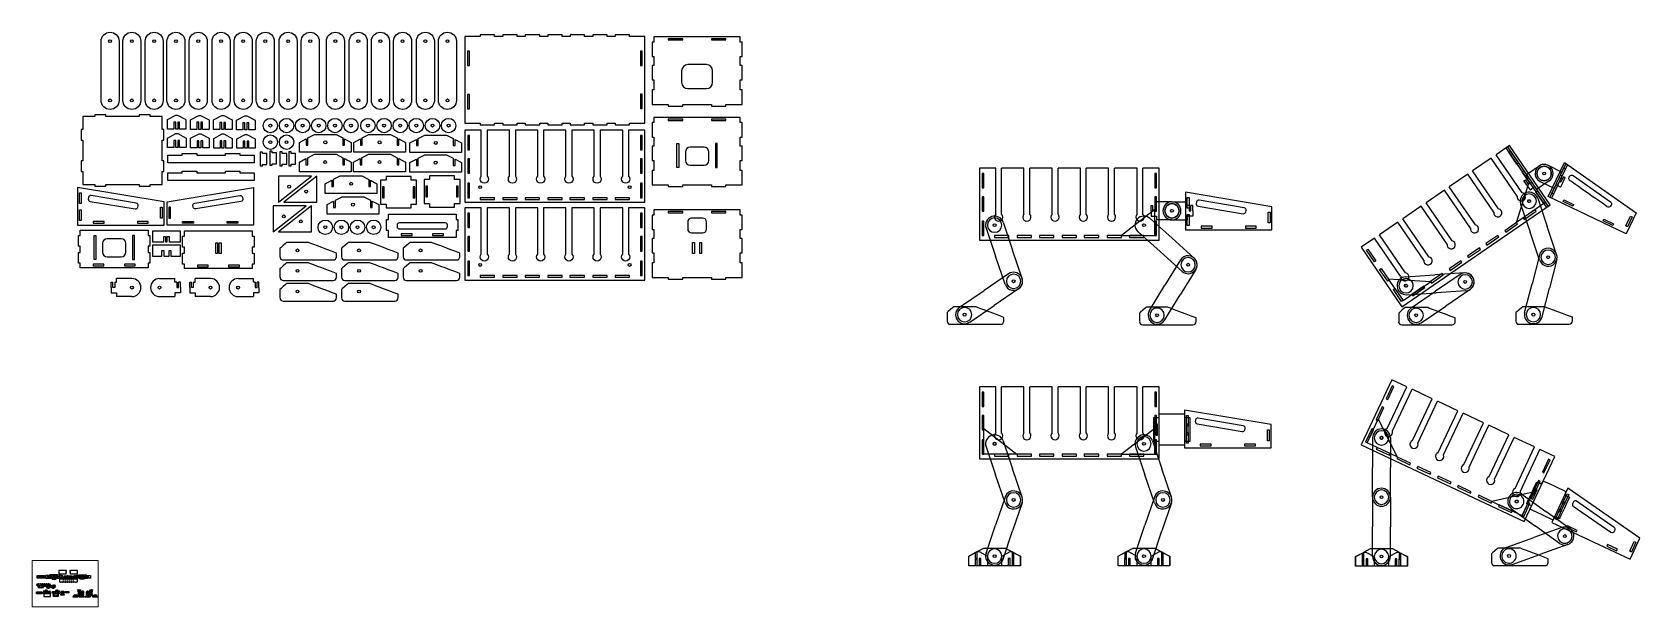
# Paper-space layout 'Лист1' of a CAD drawing. Header units: centimetres. Extents: x 1 to 224, y 1 to 81.
# The model-space entities are those that its viewports show. They can reach past a viewport. Long polylines and large blocks are cut down to what shows.
import ezdxf

# ---------------------------------------------------------------- set-up
doc = ezdxf.new("R2010")
doc.units = ezdxf.units.CM
doc.header["$MEASUREMENT"] = 0
doc.layers.get('0').update_dxf_attribs({"linetype": 'CONTINUOUS'})
for name, color, linetype in [('CAMADA_1', 7, 'CONTINUOUS'), ('corte', 1, 'CONTINUOUS'), ('corte interno', 6, 'CONTINUOUS'), ('detalhes', 2, 'CONTINUOUS'), ('engates', 5, 'CONTINUOUS'), ('furos', 3, 'CONTINUOUS')]:
    doc.layers.add(name, color=color, linetype=linetype)

# ---------------------------------------------------------------- blocks, each defined once
blk = doc.blocks.new('atat_all_parts')
at = {"layer": 'corte'}
for points in [[(581, 836), (581, 843), (584, 843), (584, 853), (581, 853), (581, 878), (584, 878), (584, 888), (581, 888), (581, 913), (584, 913), (584, 923), (581, 923), (581, 948), (584, 948), (584, 958), (581, 958), (454, 958), (454, 948), (457, 948), (457, 923), (454, 923), (454, 913), (457, 913), (457, 888), (454, 888), (454, 878), (457, 878), (457, 853), (454, 853), (454, 843), (457, 843), (457, 836)], [(772, 836), (772, 843), (775, 843), (775, 853), (772, 853), (772, 878), (775, 878), (775, 888), (772, 888), (772, 913), (775, 913), (775, 923), (772, 923), (772, 948), (775, 948), (775, 958), (772, 958), (645, 958), (645, 948), (648, 948), (648, 923), (645, 923), (645, 913), (648, 913), (648, 888), (645, 888), (645, 878), (648, 878), (648, 853), (645, 853), (645, 843), (648, 843), (648, 836)], [(424, 673), (424, 676), (434, 676), (434, 673), (461, 673), (461, 676), (471, 676), (471, 673), (498, 673), (498, 676), (508, 676), (508, 673), (528, 673), (527, 683), (524, 683), (523, 693), (526, 693), (525, 715), (522, 715), (521, 725), (524, 725), (522, 747), (519, 747), (519, 757), (522, 757), (521, 761), (432, 797), (425, 797), (417, 803), (306, 803), (299, 792), (294, 792), (227, 770), (227, 757), (230, 757), (230, 747), (227, 747), (227, 725), (230, 725), (230, 715), (227, 715), (227, 693), (230, 693), (230, 683), (227, 683), (227, 673), (239, 673), (239, 676), (249, 676), (249, 673), (276, 673), (276, 676), (286, 676), (286, 673), (303, 673), (333, 661), (339, 643), (405, 643), (420, 673)], [(473, 651), (482, 651), (482, 654), (492, 654), (492, 651), (519, 651), (519, 654), (529, 654), (529, 651), (556, 651), (556, 654), (566, 654), (566, 651), (593, 651), (593, 654), (603, 654), (603, 651), (630, 651), (630, 654), (640, 654), (640, 651), (667, 651), (667, 654), (677, 654), (677, 651), (704, 651), (704, 654), (714, 654), (714, 651), (741, 651), (741, 654), (751, 654), (751, 651), (767, 651), (767, 527), (751, 527), (751, 524), (741, 524), (741, 527), (714, 527), (714, 524), (704, 524), (704, 527), (677, 527), (677, 524), (667, 524), (667, 527), (640, 527), (640, 524), (630, 524), (630, 527), (603, 527), (603, 524), (593, 524), (593, 527), (566, 527), (566, 524), (556, 524), (556, 527), (529, 527), (529, 524), (519, 524), (519, 527), (492, 527), (492, 524), (482, 524), (482, 527), (473, 527)], [(675, 762), (675, 757), (678, 757), (678, 747), (675, 747), (675, 725), (678, 725), (678, 715), (675, 715), (675, 693), (678, 693), (678, 683), (675, 683), (675, 673), (551, 673), (551, 683), (548, 683), (548, 693), (551, 693), (551, 715), (548, 715), (548, 725), (551, 725), (551, 747), (548, 747), (548, 757), (551, 757), (551, 762)], [(801, 673), (801, 676), (791, 676), (791, 673), (764, 673), (764, 676), (754, 676), (754, 673), (727, 673), (727, 676), (717, 676), (717, 673), (698, 673), (699, 683), (702, 683), (702, 693), (699, 693), (701, 715), (704, 715), (705, 725), (702, 725), (703, 747), (706, 747), (707, 757), (704, 757), (704, 761), (794, 797), (801, 797), (808, 803), (920, 803), (926, 792), (932, 792), (998, 770), (998, 757), (995, 757), (995, 747), (998, 747), (998, 725), (995, 725), (995, 715), (998, 715), (998, 693), (995, 693), (995, 683), (998, 683), (998, 673), (986, 673), (986, 676), (976, 676), (976, 673), (949, 673), (949, 676), (939, 676), (939, 673), (923, 673), (893, 661), (887, 643), (820, 643), (805, 673)], [(135, 123), (107, 123), (105, 131), (86, 131), (86, 128), (74, 128), (74, 133), (71, 133), (71, 140), (74, 140), (74, 147), (71, 147), (71, 154), (74, 154), (74, 164), (71, 164), (71, 171), (74, 171), (74, 174), (168, 174), (168, 171), (171, 171), (171, 164), (168, 164), (168, 154), (171, 154), (171, 147), (168, 147), (168, 138), (171, 138), (171, 131), (168, 131), (168, 128), (156, 128), (156, 131), (137, 131)], [(200, 8), (205, 8), (205, 5), (212, 5), (212, 8), (227, 8), (227, 5), (234, 5), (234, 8), (250, 8), (250, 5), (257, 5), (257, 8), (257, 8), (273, 8), (273, 5), (280, 5), (280, 8), (296, 8), (296, 5), (303, 5), (303, 8), (312, 8), (312, 102), (303, 102), (303, 105), (296, 105), (296, 102), (280, 102), (280, 105), (273, 105), (273, 102), (257, 102), (257, 105), (250, 105), (250, 102), (234, 102), (234, 105), (227, 105), (227, 102), (212, 102), (212, 105), (205, 105), (205, 102), (200, 102)], [(353, 78), (356, 78), (356, 58), (353, 58), (353, 50), (356, 50), (356, 34), (353, 34), (353, 27), (356, 27), (356, 21), (450, 21), (450, 27), (453, 27), (453, 34), (450, 34), (450, 50), (453, 50), (453, 57), (450, 57), (450, 78), (453, 78), (453, 85), (353, 85)], [(489, 179), (486, 178), (486, 171), (489, 172), (490, 165), (487, 164), (487, 157), (490, 158), (491, 151), (488, 151), (488, 144), (491, 144), (491, 138), (500, 138), (500, 141), (507, 141), (507, 138), (514, 138), (514, 141), (521, 141), (521, 138), (528, 138), (528, 141), (535, 141), (535, 138), (541, 138), (541, 144), (544, 144), (544, 151), (541, 151), (541, 158), (544, 158), (544, 165), (541, 165), (541, 172), (544, 172), (544, 179), (541, 179), (541, 185), (488, 185)], [(544, 63), (544, 56), (541, 56), (541, 51), (535, 51), (535, 48), (528, 48), (528, 51), (521, 51), (521, 48), (514, 48), (514, 51), (507, 51), (507, 48), (500, 48), (500, 51), (491, 51), (491, 56), (488, 56), (488, 63), (491, 63), (491, 70), (488, 70), (488, 77), (491, 77), (491, 84), (488, 84), (488, 91), (491, 91), (491, 98), (488, 98), (488, 105), (491, 105), (491, 110), (500, 110), (500, 113), (507, 113), (507, 110), (514, 110), (514, 113), (521, 113), (521, 110), (528, 110), (528, 113), (535, 113), (535, 110), (541, 110), (541, 105), (544, 105), (544, 98), (541, 98), (541, 91), (544, 91), (544, 84), (541, 84), (541, 77), (544, 77), (544, 70), (541, 70), (541, 63)], [(623, 179), (626, 178), (625, 171), (622, 172), (622, 165), (625, 164), (624, 157), (621, 158), (621, 151), (624, 151), (623, 144), (620, 144), (620, 138), (611, 138), (611, 141), (604, 141), (604, 138), (597, 138), (597, 141), (590, 141), (590, 138), (583, 138), (583, 141), (576, 141), (576, 138), (571, 138), (571, 144), (568, 144), (568, 151), (571, 151), (571, 158), (568, 158), (568, 165), (571, 165), (571, 172), (568, 172), (568, 179), (571, 179), (571, 185), (623, 185)], [(847, 16), (847, 43), (831, 43), (827, 22), (814, 17), (812, 2), (802, -1), (802, -10), (895, -10), (895, -1), (885, 2), (883, 17), (871, 22), (866, 43), (850, 43), (850, 16)], [(950, 16), (950, 43), (933, 43), (929, 22), (917, 17), (915, 2), (904, -1), (904, -10), (998, -10), (998, -1), (988, 2), (986, 17), (973, 22), (969, 43), (953, 43), (953, 16)]]:
    blk.add_lwpolyline(points, close=True, dxfattribs=at)
for points in [[(209, 673), (85, 673), (85, 683), (82, 683), (82, 693), (85, 693), (85, 715), (82, 715), (82, 725), (85, 725), (85, 747), (82, 747), (82, 757), (85, 757), (85, 770), (209, 770), (209, 757), (212, 757), (212, 747), (209, 747), (209, 725), (212, 725), (212, 715), (209, 715), (209, 693), (212, 693), (212, 683), (209, 683), (209, 673)], [(98, 364), (98, 361), (95, 361), (95, 357), (98, 357), (98, 353), (95, 353), (95, 350), (98, 350), (98, 347), (103, 347), (103, 340), (165, 323), (170, 331), (188, 334), (190, 339), (190, 342), (180, 341), (180, 338), (158, 337), (158, 340), (148, 339), (148, 336), (138, 335), (138, 340), (124, 344), (124, 347), (129, 347), (129, 350), (132, 350), (132, 353), (129, 353), (129, 357), (132, 357), (132, 361), (129, 361), (129, 364), (132, 364), (132, 368), (130, 368), (130, 390), (120, 390), (120, 387), (107, 387), (107, 390), (97, 390), (97, 368), (95, 368), (95, 364), (98, 364)], [(74, 112), (71, 112), (71, 117), (171, 117), (171, 112), (168, 112), (168, 108), (74, 108), (74, 112)], [(215, 168), (213, 162), (210, 163), (197, 157), (199, 156), (197, 151), (195, 152), (193, 149), (202, 144), (200, 138), (202, 137), (200, 131), (197, 132), (195, 128), (190, 128), (189, 129), (185, 129), (185, 123), (189, 123), (190, 124), (219, 124), (221, 115), (246, 115), (249, 117), (256, 117), (261, 115), (267, 118), (269, 122), (308, 122), (311, 128), (318, 128), (315, 134), (311, 134), (311, 141), (314, 141), (313, 157), (310, 157), (310, 164), (313, 164), (311, 185), (308, 185), (308, 192), (266, 184), (262, 181), (253, 185), (231, 181), (227, 174), (214, 172), (213, 169), (215, 168)], [(441, 168), (444, 162), (447, 163), (460, 157), (457, 156), (459, 151), (462, 152), (463, 149), (455, 144), (457, 138), (454, 137), (457, 131), (460, 132), (461, 128), (466, 128), (467, 129), (472, 129), (472, 123), (467, 123), (466, 124), (438, 124), (435, 115), (411, 115), (408, 117), (401, 117), (395, 115), (389, 118), (388, 122), (349, 122), (345, 128), (339, 128), (342, 134), (345, 134), (345, 141), (343, 141), (344, 157), (347, 157), (347, 164), (344, 164), (345, 185), (348, 185), (349, 192), (391, 184), (394, 181), (404, 185), (426, 181), (429, 174), (443, 172), (444, 169), (441, 168)]]:
    blk.add_lwpolyline(points, dxfattribs=at)
for points in [[(183, 443), (198, 443, 0.363982), (210, 426), (274, 407, 0.925628), (295, 462), (283, 462), (283, 465), (273, 465), (273, 462), (248, 462), (248, 465), (238, 465), (238, 462), (213, 462), (213, 465), (203, 465), (203, 462), (178, 462), (178, 465), (168, 465), (168, 462), (143, 462), (143, 465), (133, 465), (133, 462), (108, 462), (108, 465), (98, 465), (98, 462), (87, 462, 0.925628), (107, 407), (172, 426, 0.329306)], [(270, 388), (286, 388, -0.363982), (297, 405), (362, 423, -0.925628), (382, 369), (371, 369), (371, 366), (361, 366), (361, 369), (336, 369), (336, 366), (326, 366), (326, 369), (301, 369), (301, 366), (291, 366), (291, 369), (266, 369), (266, 366), (256, 366), (256, 369), (231, 369), (231, 366), (221, 366), (221, 369), (196, 369), (196, 366), (186, 366), (186, 369), (174, 369, -0.925628), (195, 423), (259, 405, -0.329306)], [(245, 317), (259, 317, 0.445958), (292, 317), (306, 317), (306, 327), (303, 327), (303, 337), (306, 337), (306, 347), (303, 347), (303, 357), (248, 357), (248, 347), (245, 347), (245, 337), (248, 337), (248, 327), (245, 327)], [(327, 327), (330, 327), (330, 337), (327, 337), (327, 347), (330, 347), (330, 357), (385, 357), (385, 347), (388, 347), (388, 337), (385, 337), (385, 327), (388, 327), (388, 317), (374, 317, -0.445958), (341, 317), (327, 317)], [(186, 201), (189, 201), (191, 202), (219, 202, 26.588888), (217, 205), (191, 205), (189, 206), (186, 206)], [(470, 201), (467, 201), (466, 202), (438, 202, -26.588888), (440, 205), (466, 205), (467, 206), (470, 206)], [(760, 22), (759, 26), (771, 26), (771, 33, 1), (705, 33), (705, 26), (717, 26), (716, 22), (704, 17), (702, 2), (692, -1), (692, -10), (737, -10), (737, 13), (740, 13), (740, -10), (785, -10), (785, -1), (775, 2), (773, 17)], [(775, 239), (789, 252), (815, 252), (829, 239), (819, 218), (819, 176, -1.659573), (784, 176), (784, 218)], [(775, 50), (789, 37), (815, 37), (829, 50), (819, 71), (819, 113, 1.659573), (784, 113), (784, 71)], [(838, 110), (838, 77), (843, 67, 1.149974), (874, 67), (880, 77), (880, 110), (882, 110), (882, 173, 0.619134), (844, 192, 0.196763), (829, 183), (829, 146), (835, 142), (835, 110)], [(972, 110), (972, 77), (966, 67, -1.149974), (936, 67), (930, 77), (930, 110), (928, 110), (928, 173, -0.619134), (966, 192, -0.196763), (981, 183), (981, 146), (975, 142), (975, 110)], [(983, 239), (997, 252), (1023, 252), (1037, 239), (1027, 218), (1027, 176, -1.659573), (993, 176), (993, 218)], [(983, 50), (997, 37), (1023, 37), (1037, 50), (1027, 71), (1027, 113, 1.659573), (993, 113), (993, 71)], [(1097, 22), (1096, 26), (1108, 26), (1108, 33, 1), (1042, 33), (1042, 26), (1054, 26), (1054, 22), (1041, 17), (1039, 2), (1029, -1), (1029, -10), (1074, -10), (1074, 13), (1077, 13), (1077, -10), (1122, -10), (1122, -1), (1112, 2), (1110, 17)]]:
    blk.add_lwpolyline(points, format="xyb", close=True, dxfattribs=at)
at = {"layer": 'corte interno'}
for p, q in [((116, 724), (116, 717)), ((116, 710), (116, 703)), ((116, 696), (116, 689)), ((123, 685), (130, 685)), ((137, 685), (144, 685)), ((151, 685), (158, 685)), ((165, 685), (172, 685)), ((178, 724), (178, 717)), ((178, 710), (178, 703)), ((178, 696), (178, 689)), ((307, 788), (307, 798)), ((307, 753), (307, 763)), ((307, 728), (307, 718)), ((307, 683), (307, 693)), ((313, 674), (323, 674)), ((350, 674), (360, 674)), ((387, 674), (397, 674)), ((416, 788), (416, 798)), ((416, 753), (416, 763)), ((416, 728), (416, 718)), ((416, 683), (416, 693)), ((522, 618), (532, 618)), ((522, 560), (532, 560)), ((557, 618), (567, 618)), ((557, 560), (567, 560)), ((592, 618), (602, 618)), ((592, 560), (602, 560)), ((613, 715), (613, 725)), ((613, 683), (613, 693)), ((627, 618), (637, 618)), ((627, 560), (637, 560)), ((662, 618), (672, 618)), ((662, 560), (672, 560)), ((697, 618), (707, 618)), ((697, 560), (707, 560)), ((810, 788), (810, 798)), ((810, 753), (810, 763)), ((810, 728), (810, 718)), ((810, 683), (810, 693)), ((838, 674), (828, 674)), ((875, 674), (865, 674)), ((912, 674), (902, 674)), ((918, 788), (918, 798)), ((918, 753), (918, 763)), ((918, 728), (918, 718)), ((918, 683), (918, 693)), ((88, 442), (88, 452)), ((88, 432), (88, 422)), ((176, 399), (176, 409)), ((176, 389), (176, 379)), ((293, 442), (293, 452)), ((293, 422), (293, 432)), ((357, 349), (357, 339)), ((357, 326), (357, 316)), ((381, 409), (381, 399)), ((381, 389), (381, 379)), ((208, 153), (205, 147)), ((205, 130), (212, 130)), ((227, 130), (234, 130)), ((250, 130), (257, 130)), ((273, 130), (280, 130)), ((296, 130), (303, 130)), ((361, 130), (354, 130)), ((372, 64), (372, 71)), ((372, 50), (372, 57)), ((372, 36), (372, 43)), ((383, 130), (376, 130)), ((378, 32), (385, 32)), ((392, 32), (399, 32)), ((406, 130), (399, 130)), ((406, 32), (413, 32)), ((420, 32), (427, 32)), ((429, 130), (422, 130)), ((434, 64), (434, 71)), ((434, 50), (434, 57)), ((434, 36), (434, 43)), ((452, 130), (445, 130)), ((449, 153), (452, 147))]:
    blk.add_line(p, q, dxfattribs=at)
for points in [[(763, 33, 1), (714, 33)], [(1100, 33, 1), (1051, 33)]]:
    blk.add_lwpolyline(points, format="xyb", dxfattribs=at)
for points in [[(788, 129), (815, 129, 0.605182)], [(815, 115), (788, 115, 0.605182)], [(793, 174), (810, 174, 0.479969)], [(810, 160, -0.479969), (793, 160)], [(872, 181, 0.558925), (846, 181)], [(872, 165, -0.558925), (846, 165)], [(938, 181, -0.558925), (964, 181)], [(938, 165, 0.558925), (964, 165)], [(996, 129), (1023, 129, 0.605182)], [(1023, 115), (996, 115, 0.605182)], [(1001, 174), (1019, 174, 0.479969)], [(1019, 160, -0.479969), (1001, 160)]]:
    blk.add_lwpolyline(points, format="xyb", close=True, dxfattribs=at)
for centre, start, end in [((97, 432), 270, 90), ((184, 399), 270, 90), ((285, 432), 90, 270), ((372, 399), 90, 270)]:
    blk.add_arc(centre, 13.8, start, end, dxfattribs=at)
at = {"layer": 'detalhes'}
for p, q in [((230, 683), (276, 683)), ((259, 734), (278, 734)), ((264, 746), (264, 750)), ((264, 738), (264, 742)), ((276, 683), (283, 689)), ((283, 689), (302, 689)), ((294, 792), (298, 689)), ((299, 792), (302, 673)), ((303, 673), (420, 673)), ((420, 673), (303, 673)), ((306, 803), (306, 673)), ((417, 798), (306, 798)), ((337, 803), (337, 732)), ((365, 803), (365, 732)), ((393, 803), (393, 732)), ((395, 687), (395, 673)), ((398, 729), (410, 729)), ((398, 725), (410, 725)), ((398, 720), (410, 720)), ((398, 716), (410, 716)), ((398, 711), (410, 711)), ((398, 707), (410, 707)), ((398, 702), (410, 702)), ((398, 698), (410, 698)), ((398, 693), (410, 693)), ((398, 684), (410, 684)), ((398, 680), (410, 680)), ((402, 739), (402, 752)), ((408, 752), (408, 739)), ((417, 803), (417, 673)), ((421, 673), (425, 797)), ((427, 676), (431, 797)), ((427, 685), (472, 685)), ((447, 747), (467, 747)), ((472, 685), (480, 693)), ((480, 693), (523, 693)), ((557, 752), (551, 762)), ((557, 752), (669, 752)), ((557, 732), (557, 752)), ((561, 749), (582, 749)), ((561, 745), (582, 745)), ((561, 742), (582, 742)), ((561, 738), (600, 738)), ((561, 735), (576, 735)), ((595, 683), (576, 685)), ((584, 689), (585, 696)), ((588, 708), (586, 702)), ((588, 749), (600, 749)), ((588, 745), (600, 745)), ((588, 742), (600, 742)), ((600, 735), (664, 735)), ((621, 706), (605, 706)), ((621, 695), (605, 695)), ((619, 715), (607, 715)), ((618, 700), (607, 700)), ((624, 749), (636, 749)), ((624, 745), (636, 745)), ((624, 742), (636, 742)), ((624, 738), (636, 738)), ((631, 683), (649, 685)), ((637, 708), (639, 702)), ((642, 689), (640, 696)), ((642, 749), (664, 749)), ((642, 745), (664, 745)), ((642, 742), (664, 742)), ((642, 738), (664, 738)), ((669, 752), (675, 762)), ((669, 752), (669, 673)), ((746, 693), (702, 693)), ((754, 685), (746, 693)), ((798, 685), (754, 685)), ((779, 747), (759, 747)), ((799, 676), (794, 797)), ((804, 673), (801, 797)), ((923, 673), (805, 673)), ((805, 673), (923, 673)), ((808, 803), (808, 673)), ((808, 798), (920, 798)), ((828, 729), (816, 729)), ((828, 725), (816, 725)), ((828, 720), (816, 720)), ((828, 716), (816, 716)), ((828, 711), (816, 711)), ((828, 707), (816, 707)), ((828, 702), (816, 702)), ((828, 698), (816, 698)), ((828, 693), (816, 693)), ((828, 684), (816, 684)), ((828, 680), (816, 680)), ((817, 752), (817, 739)), ((823, 739), (823, 752)), ((830, 687), (830, 673)), ((832, 803), (832, 732)), ((860, 803), (860, 732)), ((888, 803), (888, 732)), ((920, 803), (920, 673)), ((926, 792), (924, 673)), ((943, 689), (924, 689)), ((932, 792), (928, 689)), ((950, 683), (943, 689)), ((966, 734), (947, 734)), ((995, 683), (950, 683)), ((961, 746), (961, 750)), ((961, 738), (961, 742)), ((168, 164), (74, 164)), ((168, 143), (74, 143)), ((91, 170), (151, 170)), ((109, 126), (108, 131)), ((108, 131), (134, 131)), ((109, 126), (133, 126)), ((124, 134), (124, 143)), ((133, 126), (134, 131)), ((195, 128), (217, 128)), ((202, 144), (210, 163)), ((219, 124), (217, 128)), ((231, 199), (231, 207)), ((260, 154), (264, 156)), ((264, 152), (260, 151)), ((261, 128), (311, 128)), ((284, 183), (278, 182)), ((293, 147), (287, 147)), ((305, 187), (298, 186)), ((308, 136), (308, 142)), ((395, 128), (345, 128)), ((349, 136), (349, 142)), ((352, 187), (358, 186)), ((363, 147), (370, 147)), ((373, 183), (379, 182)), ((397, 154), (393, 156)), ((393, 152), (397, 151)), ((426, 199), (426, 207)), ((438, 124), (439, 128)), ((461, 128), (439, 128)), ((455, 144), (447, 163)), ((487, 164), (497, 164)), ((490, 154), (495, 154)), ((495, 154), (504, 141)), ((496, 185), (496, 164)), ((496, 152), (496, 138)), ((497, 164), (514, 138)), ((500, 147), (500, 141)), ((503, 185), (503, 154)), ((510, 185), (510, 143)), ((517, 185), (517, 141)), ((521, 175), (521, 185)), ((521, 175), (535, 158)), ((535, 158), (521, 139)), ((524, 171), (524, 144)), ((528, 185), (528, 177)), ((528, 185), (528, 177)), ((528, 177), (538, 163)), ((531, 185), (531, 172)), ((531, 162), (531, 154)), ((538, 152), (531, 141)), ((538, 185), (538, 138)), ((573, 185), (573, 138)), ((583, 177), (573, 163)), ((573, 152), (581, 141)), ((590, 175), (577, 158)), ((577, 158), (590, 139)), ((580, 185), (580, 172)), ((580, 162), (580, 154)), ((583, 185), (583, 177)), ((583, 185), (583, 177)), ((587, 171), (587, 144)), ((590, 175), (590, 185)), ((594, 185), (594, 141)), ((614, 164), (598, 138)), ((601, 185), (601, 143)), ((608, 185), (608, 154)), ((616, 154), (608, 141)), ((611, 147), (611, 141)), ((625, 164), (614, 164)), ((615, 185), (615, 164)), ((615, 152), (615, 138)), ((621, 154), (616, 154)), ((716, 22), (760, 22)), ((716, 2), (716, -10)), ((760, 2), (760, -10)), ((829, 239), (775, 239)), ((784, 218), (819, 218)), ((784, 71), (819, 71)), ((827, 22), (847, 22)), ((827, 2), (827, -10)), ((838, 110), (880, 110)), ((848, 151), (848, 143)), ((850, 22), (871, 22)), ((869, 143), (869, 151)), ((871, 2), (871, -10)), ((929, 22), (950, 22)), ((929, 2), (929, -10)), ((972, 110), (930, 110)), ((941, 143), (941, 151)), ((953, 22), (973, 22)), ((962, 151), (962, 143)), ((973, 2), (973, -10)), ((1037, 239), (983, 239)), ((993, 218), (1027, 218)), ((993, 71), (1027, 71)), ((1053, 2), (1053, -10)), ((1054, 22), (1097, 22)), ((1098, 2), (1098, -10))]:
    blk.add_line(p, q, dxfattribs=at)
at = {"layer": 'detalhes', "extrusion": (0, 0, -1)}
for p, q in [((775, 50), (829, 50)), ((849, 110), (849, 83)), ((868, 110), (868, 83)), ((942, 110), (942, 83)), ((960, 110), (960, 83)), ((983, 50), (1037, 50))]:
    blk.add_line(p, q, dxfattribs=at)
at = {"layer": 'detalhes'}
for points in [[(89, 766), (205, 766), (205, 677), (89, 677)], [(115, 761), (126, 761), (130, 756), (130, 730), (115, 730)], [(155, 761), (140, 761), (135, 756), (135, 730), (160, 730), (160, 756)], [(169, 761), (164, 756), (164, 730), (180, 730), (180, 761)], [(236, 759), (236, 765), (233, 765), (233, 759)], [(236, 694), (236, 700), (233, 700), (233, 694)], [(244, 694), (244, 700), (241, 700), (241, 694)], [(251, 759), (251, 765), (248, 765), (248, 759)], [(259, 759), (259, 765), (256, 765), (256, 759)], [(264, 694), (264, 700), (261, 700), (261, 694)], [(281, 700), (293, 700), (293, 694), (281, 694)], [(282, 684), (297, 684), (297, 680), (282, 680)], [(290, 759), (290, 765), (287, 765), (287, 759)], [(320, 788), (320, 794), (317, 794), (317, 788)], [(321, 759), (321, 765), (318, 765), (318, 759)], [(321, 709), (321, 715), (318, 715), (318, 709)], [(327, 788), (327, 794), (324, 794), (324, 788)], [(344, 759), (344, 765), (341, 765), (341, 759)], [(352, 759), (352, 765), (349, 765), (349, 759)], [(358, 788), (358, 794), (355, 794), (355, 788)], [(378, 759), (378, 765), (375, 765), (375, 759)], [(390, 788), (390, 794), (387, 794), (387, 788)], [(402, 788), (402, 794), (399, 794), (399, 788)], [(409, 759), (409, 765), (406, 765), (406, 759)], [(410, 788), (410, 794), (407, 794), (407, 788)], [(437, 759), (437, 765), (434, 765), (434, 759)], [(437, 694), (437, 700), (434, 700), (434, 694)], [(444, 753), (465, 753), (465, 731), (444, 731)], [(455, 694), (455, 700), (452, 700), (452, 694)], [(462, 694), (462, 700), (459, 700), (459, 694)], [(472, 694), (472, 700), (469, 700), (469, 694)], [(477, 759), (477, 765), (474, 765), (474, 759)], [(484, 759), (484, 765), (481, 765), (481, 759)], [(481, 688), (506, 688), (506, 679), (481, 679)], [(482, 731), (485, 731), (485, 734), (482, 734)], [(482, 728), (518, 728), (518, 698), (482, 698)], [(506, 759), (506, 765), (503, 765), (503, 759)], [(504, 724), (513, 724), (513, 715), (504, 715)], [(507, 708), (513, 708), (513, 702), (507, 702)], [(510, 686), (513, 686), (513, 681), (510, 681)], [(658, 711), (658, 729), (664, 729), (664, 711)], [(744, 728), (708, 728), (708, 698), (744, 698)], [(722, 724), (712, 724), (712, 715), (722, 715)], [(719, 708), (712, 708), (712, 702), (719, 702)], [(716, 686), (712, 686), (712, 681), (716, 681)], [(744, 688), (719, 688), (719, 679), (744, 679)], [(720, 759), (720, 765), (723, 765), (723, 759)], [(741, 759), (741, 765), (744, 765), (744, 759)], [(744, 731), (741, 731), (741, 734), (744, 734)], [(749, 759), (749, 765), (752, 765), (752, 759)], [(753, 694), (753, 700), (756, 700), (756, 694)], [(781, 753), (761, 753), (761, 731), (781, 731)], [(763, 694), (763, 700), (766, 700), (766, 694)], [(771, 694), (771, 700), (774, 700), (774, 694)], [(788, 759), (788, 765), (791, 765), (791, 759)], [(788, 694), (788, 700), (791, 700), (791, 694)], [(815, 788), (815, 794), (818, 794), (818, 788)], [(816, 759), (816, 765), (819, 765), (819, 759)], [(823, 788), (823, 794), (826, 794), (826, 788)], [(835, 788), (835, 794), (838, 794), (838, 788)], [(848, 759), (848, 765), (851, 765), (851, 759)], [(867, 788), (867, 794), (870, 794), (870, 788)], [(873, 759), (873, 765), (876, 765), (876, 759)], [(881, 759), (881, 765), (884, 765), (884, 759)], [(898, 788), (898, 794), (901, 794), (901, 788)], [(904, 759), (904, 765), (907, 765), (907, 759)], [(905, 709), (905, 715), (908, 715), (908, 709)], [(906, 788), (906, 794), (909, 794), (909, 788)], [(943, 684), (929, 684), (929, 680), (943, 680)], [(945, 700), (932, 700), (932, 694), (945, 694)], [(936, 759), (936, 765), (939, 765), (939, 759)], [(961, 694), (961, 700), (964, 700), (964, 694)], [(967, 759), (967, 765), (970, 765), (970, 759)], [(974, 759), (974, 765), (977, 765), (977, 759)], [(982, 694), (982, 700), (985, 700), (985, 694)], [(989, 759), (989, 765), (992, 765), (992, 759)], [(989, 694), (989, 700), (992, 700), (992, 694)], [(93, 140), (86, 140), (84, 134), (100, 134), (100, 138), (93, 138)], [(90, 111), (90, 114), (152, 114), (152, 111)], [(138, 143), (136, 146), (106, 146), (104, 143), (104, 134), (138, 134)], [(156, 140), (149, 140), (149, 138), (142, 138), (142, 134), (158, 134)], [(251, 172), (256, 176), (246, 174)], [(253, 170), (258, 167), (270, 175), (259, 175)], [(259, 165), (261, 162), (278, 169), (273, 173)], [(264, 156), (285, 156), (281, 166), (263, 159)], [(287, 172), (293, 159), (307, 159), (307, 172)], [(298, 147), (308, 147), (308, 139), (298, 139)], [(302, 181), (307, 181), (307, 176), (302, 176)], [(355, 181), (349, 181), (349, 176), (355, 176)], [(359, 147), (349, 147), (349, 139), (359, 139)], [(370, 172), (364, 159), (350, 159), (350, 172)], [(393, 156), (371, 156), (376, 166), (393, 159)], [(397, 165), (395, 162), (378, 169), (383, 173)], [(403, 170), (399, 167), (387, 175), (397, 175)], [(406, 172), (401, 176), (411, 174)]]:
    blk.add_lwpolyline(points, close=True, dxfattribs=at)
for points in [[(263, 754), (274, 754, -0.414214), (278, 750), (278, 733, -0.414214), (274, 729), (263, 729, -0.414214), (259, 733), (259, 750, -0.414214)], [(317, 732), (409, 732, -0.414214), (413, 728), (413, 691, -0.414214), (409, 687), (317, 687, -0.414214), (313, 691), (313, 728, -0.414214)], [(340, 667), (356, 667, -1), (356, 664), (340, 664, -1)], [(344, 661), (356, 661, -1), (356, 658), (344, 658, -1)], [(346, 651, -1), (346, 654), (356, 654, -1), (356, 651)], [(408, 667), (392, 667, 1), (392, 664), (408, 664, 1)], [(404, 661), (392, 661, 1), (392, 658), (404, 658, 1)], [(402, 651, 1), (402, 654), (392, 654, 1), (392, 651)], [(402, 756), (409, 756, -0.414214), (413, 752), (413, 739, -0.443852), (409, 736), (402, 736, -0.443852), (398, 739), (398, 752, -0.414214)], [(824, 756), (817, 756, 0.414214), (813, 752), (813, 739, 0.443852), (817, 736), (824, 736, 0.443852), (828, 739), (828, 752, 0.414214)], [(909, 732), (817, 732, 0.414214), (813, 728), (813, 691, 0.414214), (817, 687), (909, 687, 0.414214), (913, 691), (913, 728, 0.414214)], [(817, 667), (833, 667, -1), (833, 664), (817, 664, -1)], [(821, 661), (833, 661, -1), (833, 658), (821, 658, -1)], [(823, 651, -1), (823, 654), (833, 654, -1), (833, 651)], [(886, 667), (870, 667, 1), (870, 664), (886, 664, 1)], [(882, 661), (870, 661, 1), (870, 658), (882, 658, 1)], [(880, 651, 1), (880, 654), (870, 654, 1), (870, 651)], [(962, 754), (951, 754, 0.414214), (947, 750), (947, 733, 0.414214), (951, 729), (962, 729, 0.414214), (966, 733), (966, 750, 0.414214)], [(106, 413), (170, 432, 0.815673), (169, 450), (102, 459, 0.053847), (97, 459, 1.100694), (106, 413)], [(193, 418), (258, 399, -0.815673), (256, 381), (189, 372, -0.053847), (184, 372, -1.100694), (193, 418)], [(276, 413), (211, 432, -0.815673), (213, 450), (279, 459, -0.053847), (284, 459, -1.100694), (276, 413)], [(363, 418), (298, 399, 0.815673), (300, 381), (367, 372, 0.053847), (372, 372, 1.100694), (363, 418)], [(786, 236), (785, 231, 1.127152), (799, 231), (798, 236)], [(786, 53), (785, 58, -1.127152), (799, 58), (798, 53)], [(818, 236), (818, 231, -1.127152), (804, 231), (805, 236)], [(818, 53), (818, 58, 1.127152), (804, 58), (805, 53)], [(869, 115), (848, 115), (848, 143, 0.168286), (869, 143)], [(941, 115), (962, 115), (962, 143, -0.168286), (941, 143)], [(994, 236), (993, 231, 1.127152), (1007, 231), (1006, 236)], [(994, 53), (993, 58, -1.127152), (1007, 58), (1006, 53)], [(1026, 236), (1026, 231, -1.127152), (1013, 231), (1013, 236)], [(1026, 53), (1026, 58, 1.127152), (1013, 58), (1013, 53)]]:
    blk.add_lwpolyline(points, format="xyb", close=True, dxfattribs=at)
for points in [[(412, 693), (330, 693, 0.414214), (327, 690), (327, 673)], [(813, 693), (895, 693, -0.414214), (898, 690), (898, 673)], [(217, 205), (221, 205), (221, 206), (225, 206), (225, 205), (227, 205), (227, 207), (242, 207), (242, 205, -1.096972), (241, 198), (241, 194), (232, 194), (231, 199), (227, 199), (227, 202), (225, 202), (225, 201), (221, 201), (221, 202), (219, 202)], [(256, 217, 0.504588), (228, 229), (233, 222, -0.420172), (247, 217)], [(401, 217, -0.504588), (429, 229), (424, 222, 0.420172), (410, 217)], [(440, 205), (435, 205), (435, 206), (431, 206), (431, 205), (430, 205), (430, 207), (415, 207), (415, 205, 1.096972), (415, 198), (416, 194), (424, 194), (426, 199), (430, 199), (430, 202), (431, 202), (431, 201), (435, 201), (435, 202), (438, 202)], [(796, 186), (796, 205, -1), (808, 205), (808, 186)], [(796, 103), (796, 84, 1), (808, 84), (808, 103)], [(1004, 186), (1004, 205, -1), (1016, 205), (1016, 186)], [(1004, 103), (1004, 84, 1), (1016, 84), (1016, 103)]]:
    blk.add_lwpolyline(points, format="xyb", dxfattribs=at)
for points in [[(339, 737), (344, 737)], [(358, 737), (362, 737)], [(361, 643), (361, 667), (367, 667), (367, 643)], [(368, 737), (373, 737)], [(371, 643), (371, 667), (377, 667), (377, 643)], [(381, 643), (381, 667), (387, 667), (387, 643)], [(386, 737), (390, 737)], [(576, 738), (576, 732), (555, 732), (555, 711), (596, 711)], [(557, 673), (557, 689), (557, 711)], [(557, 708), (579, 703), (588, 708), (593, 701)], [(557, 702), (578, 697), (584, 689), (592, 694)], [(592, 728), (592, 734), (596, 734), (596, 729), (596, 729), (593, 715), (559, 715), (559, 728), (592, 728)], [(638, 673), (626, 725), (599, 725), (587, 673)], [(599, 725), (607, 715), (605, 706), (607, 700), (597, 680)], [(653, 735), (653, 729), (599, 729), (599, 725)], [(600, 729), (600, 752)], [(616, 752), (616, 759), (610, 759), (610, 752)], [(626, 725), (619, 715), (621, 706), (618, 700), (628, 680)], [(624, 752), (624, 735)], [(669, 708), (646, 703), (637, 708), (632, 701)], [(669, 702), (647, 697), (642, 689), (633, 694)], [(840, 737), (835, 737)], [(844, 643), (844, 667), (839, 667), (839, 643)], [(854, 643), (854, 667), (849, 667), (849, 643)], [(857, 737), (852, 737)], [(864, 643), (864, 667), (859, 667), (859, 643)], [(868, 737), (863, 737)], [(886, 737), (881, 737)], [(146, 170), (141, 167), (101, 167), (96, 170)], [(229, 170), (218, 168), (203, 133), (215, 133), (220, 137)], [(260, 214), (221, 214), (221, 211), (233, 211), (233, 207)], [(225, 115), (225, 126), (228, 126), (228, 115)], [(227, 174), (262, 181), (262, 181), (273, 178), (283, 169), (290, 155), (308, 155)], [(233, 115), (233, 126), (236, 126), (236, 115)], [(237, 214), (237, 217), (258, 217), (259, 218)], [(240, 115), (240, 126), (243, 126), (243, 115)], [(246, 201), (249, 204), (244, 211), (241, 211), (241, 214)], [(248, 117), (248, 126), (251, 126), (251, 119)], [(249, 117), (261, 128), (278, 134), (311, 134)], [(254, 122), (256, 117)], [(292, 152), (264, 152), (258, 138), (261, 128)], [(269, 122), (270, 123), (268, 128)], [(297, 136), (297, 132), (298, 131)], [(303, 136), (303, 133), (303, 131)], [(308, 136), (308, 134), (310, 128)], [(408, 117), (395, 128), (378, 134), (345, 134)], [(349, 136), (349, 134), (347, 128)], [(429, 174), (394, 181), (394, 181), (384, 178), (374, 169), (367, 155), (349, 155)], [(354, 136), (354, 133), (353, 131)], [(359, 136), (359, 132), (359, 131)], [(365, 152), (393, 152), (399, 138), (395, 128)], [(388, 122), (387, 123), (389, 128)], [(420, 214), (420, 217), (398, 217), (397, 218)], [(397, 214), (436, 214), (436, 211), (424, 211), (424, 207)], [(403, 122), (401, 117)], [(409, 117), (409, 126), (406, 126), (406, 119)], [(411, 201), (408, 204), (412, 211), (416, 211), (416, 214)], [(416, 115), (416, 126), (413, 126), (413, 115)], [(424, 115), (424, 126), (421, 126), (421, 115)], [(427, 170), (439, 168), (454, 133), (441, 133), (437, 137)], [(432, 115), (432, 126), (429, 126), (429, 115)], [(703, 9), (716, 2), (737, 10)], [(759, 26), (756, 43), (721, 43), (717, 26)], [(773, 9), (760, 2), (740, 10)], [(814, 9), (827, 2), (849, 10), (871, 2), (884, 9)], [(843, 110), (843, 137), (835, 142), (835, 173)], [(874, 110), (874, 137), (882, 142)], [(916, 9), (929, 2), (951, 10), (973, 2), (986, 9)], [(936, 110), (936, 137), (928, 142)], [(967, 110), (967, 137), (975, 142), (975, 173)], [(1040, 9), (1053, 2), (1074, 10)], [(1096, 26), (1093, 43), (1058, 43), (1054, 26)], [(1111, 9), (1098, 2), (1077, 10)]]:
    blk.add_lwpolyline(points, dxfattribs=at)
for centre, radius in [((562, 704), 1.5), ((586, 699), 3), ((640, 699), 3), ((664, 704), 1.5), ((275, 332), 18.4), ((275, 332), 13.4), ((275, 332), 7.45), ((357, 332), 18.4), ((357, 332), 13.4), ((357, 332), 7.45)]:
    blk.add_circle(centre, radius, dxfattribs=at)
for centre, radius, start, end in [((613, 673), 16.8, 0, 180), ((613, 673), 12.8, 0, 180), ((275, 332), 22.4, 318.0697, 221.9303), ((357, 332), 22.4, 318.0697, 221.9303), ((802, 167), 19.6, 27.8566, 152.1434), ((802, 122), 19.6, 207.8566, 332.1434), ((802, 122), 15.1, 152.3631, 207.6369), ((802, 167), 11.2, 139.6913, 218.7209), ((802, 167), 11.2, 321.2791, 40.3087), ((802, 122), 15.1, 332.3631, 27.6369), ((859, 173), 23.7, 127.0522, 0), ((859, 173), 15.3, 148.4038, 211.5962), ((859, 173), 15.3, 328.4038, 31.5962), ((951, 173), 23.7, 180, 52.9478), ((951, 173), 15.3, 148.4038, 211.5962), ((951, 173), 15.3, 328.4038, 31.5962), ((1010, 167), 19.6, 27.8566, 152.1434), ((1010, 122), 19.6, 207.8566, 332.1434), ((1010, 122), 15.1, 152.3631, 207.6369), ((1010, 167), 11.2, 139.6913, 218.7209), ((1010, 167), 11.2, 321.2791, 40.3087), ((1010, 122), 15.1, 332.3631, 27.6369)]:
    blk.add_arc(centre, radius, start, end, dxfattribs=at)
at = {"layer": 'detalhes', "extrusion": (0, 0, -1)}
for centre in [(592, 757), (602, 757)]:
    blk.add_ellipse(centre, major_axis=(3.37, 0), ratio=0.445212, dxfattribs=at)
at = {"layer": 'detalhes'}
for centre in [(624, 757), (633, 757)]:
    blk.add_ellipse(centre, major_axis=(-3.37, 0), ratio=0.445212, dxfattribs=at)
at = {"layer": 'engates'}
for p, q in [((491, 80), (541, 80)), ((517, 113), (517, 48))]:
    blk.add_line(p, q, dxfattribs=at)
for points in [[(115, 724), (118, 724), (118, 717), (115, 717)], [(115, 710), (118, 710), (118, 703), (115, 703)], [(115, 696), (118, 696), (118, 689), (115, 689)], [(123, 686), (130, 686), (130, 683), (123, 683)], [(137, 686), (144, 686), (144, 683), (137, 683)], [(151, 686), (158, 686), (158, 683), (151, 683)], [(165, 686), (172, 686), (172, 683), (165, 683)], [(180, 724), (177, 724), (177, 717), (180, 717)], [(180, 710), (177, 710), (177, 703), (180, 703)], [(180, 696), (177, 696), (177, 689), (180, 689)], [(306, 788), (309, 788), (309, 798), (306, 798)], [(306, 753), (309, 753), (309, 763), (306, 763)], [(306, 718), (309, 718), (309, 728), (306, 728)], [(306, 683), (309, 683), (309, 693), (306, 693)], [(313, 673), (323, 673), (323, 676), (313, 676)], [(350, 673), (360, 673), (360, 676), (350, 676)], [(387, 673), (397, 673), (397, 676), (387, 676)], [(414, 788), (417, 788), (417, 798), (414, 798)], [(414, 753), (417, 753), (417, 763), (414, 763)], [(414, 718), (417, 718), (417, 728), (414, 728)], [(414, 683), (417, 683), (417, 693), (414, 693)], [(522, 619), (532, 619), (532, 616), (522, 616)], [(522, 561), (532, 561), (532, 558), (522, 558)], [(557, 619), (567, 619), (567, 616), (557, 616)], [(557, 561), (567, 561), (567, 558), (557, 558)], [(592, 619), (602, 619), (602, 616), (592, 616)], [(592, 561), (602, 561), (602, 558), (592, 558)], [(611, 715), (614, 715), (614, 725), (611, 725)], [(611, 683), (614, 683), (614, 693), (611, 693)], [(627, 619), (637, 619), (637, 616), (627, 616)], [(627, 561), (637, 561), (637, 558), (627, 558)], [(662, 619), (672, 619), (672, 616), (662, 616)], [(662, 561), (672, 561), (672, 558), (662, 558)], [(697, 619), (707, 619), (707, 616), (697, 616)], [(697, 561), (707, 561), (707, 558), (697, 558)], [(811, 788), (808, 788), (808, 798), (811, 798)], [(811, 753), (808, 753), (808, 763), (811, 763)], [(811, 718), (808, 718), (808, 728), (811, 728)], [(811, 683), (808, 683), (808, 693), (811, 693)], [(838, 673), (828, 673), (828, 676), (838, 676)], [(875, 673), (865, 673), (865, 676), (875, 676)], [(912, 673), (902, 673), (902, 676), (912, 676)], [(920, 788), (917, 788), (917, 798), (920, 798)], [(920, 753), (917, 753), (917, 763), (920, 763)], [(920, 718), (917, 718), (917, 728), (920, 728)], [(920, 683), (917, 683), (917, 693), (920, 693)], [(90, 442), (87, 442), (87, 452), (90, 452)], [(90, 422), (87, 422), (87, 432), (90, 432)], [(177, 409), (174, 409), (174, 399), (177, 399)], [(177, 389), (174, 389), (174, 379), (177, 379)], [(292, 442), (295, 442), (295, 452), (292, 452)], [(292, 422), (295, 422), (295, 432), (292, 432)], [(356, 339), (359, 339), (359, 349), (356, 349)], [(356, 316), (359, 316), (359, 326), (356, 326)], [(379, 409), (382, 409), (382, 399), (379, 399)], [(379, 389), (382, 389), (382, 379), (379, 379)], [(205, 131), (212, 131), (212, 128), (205, 128)], [(227, 131), (234, 131), (234, 128), (227, 128)], [(250, 131), (257, 131), (257, 128), (250, 128)], [(273, 131), (280, 131), (280, 128), (273, 128)], [(296, 131), (303, 131), (303, 128), (296, 128)], [(361, 131), (354, 131), (354, 128), (361, 128)], [(370, 71), (373, 71), (373, 64), (370, 64)], [(370, 57), (373, 57), (373, 50), (370, 50)], [(370, 43), (373, 43), (373, 36), (370, 36)], [(383, 131), (376, 131), (376, 128), (383, 128)], [(378, 33), (385, 33), (385, 30), (378, 30)], [(392, 30), (399, 30), (399, 33), (392, 33)], [(406, 131), (399, 131), (399, 128), (406, 128)], [(406, 30), (413, 30), (413, 33), (406, 33)], [(420, 30), (427, 30), (427, 33), (420, 33)], [(429, 131), (422, 131), (422, 128), (429, 128)], [(432, 71), (435, 71), (435, 64), (432, 64)], [(432, 57), (435, 57), (435, 50), (432, 50)], [(432, 43), (435, 43), (435, 36), (432, 36)], [(452, 131), (445, 131), (445, 128), (452, 128)]]:
    blk.add_lwpolyline(points, close=True, dxfattribs=at)
for points in [[(97, 444, -1), (97, 420), (97, 417, 1), (97, 447)], [(184, 411, -1), (184, 386), (184, 383, 1), (184, 414)], [(285, 444, 1), (285, 420), (285, 417, -1), (285, 447)], [(372, 411, 1), (372, 386), (372, 383, -1), (372, 414)], [(761, 33, 1), (715, 33), (712, 33, -1), (764, 33)], [(1049, 33, -1), (1101, 33), (1098, 33, 1), (1052, 33)]]:
    blk.add_lwpolyline(points, format="xyb", close=True, dxfattribs=at)
for points in [[(209, 153), (206, 154), (203, 147), (206, 146), (209, 153)], [(448, 153), (451, 154), (453, 147), (450, 146), (448, 153)]]:
    blk.add_lwpolyline(points, dxfattribs=at)
at = {"layer": 'furos'}
for centre, radius in [((97, 432), 1.48), ((184, 399), 1.48), ((285, 432), 1.48), ((372, 399), 1.48), ((795, 245), 1.5), ((795, 45), 1.5), ((802, 167), 1.5), ((802, 122), 1.5), ((809, 245), 1.5), ((809, 45), 1.5), ((845, 173), 1.48), ((859, 173), 1.48), ((859, 65), 1.5), ((951, 173), 1.48), ((951, 65), 1.5), ((965, 173), 1.48), ((1003, 245), 1.5), ((1003, 45), 1.5), ((1010, 167), 1.5), ((1010, 122), 1.5), ((1017, 245), 1.5), ((1017, 45), 1.5)]:
    blk.add_circle(centre, radius, dxfattribs=at)

msp = doc.modelspace()

# ---------------------------------------------------------------- linework, layer by layer
at = {"color": 2}
msp.add_line((31, -20), (31, -20), dxfattribs=at)
at = {"color": 3}
msp.add_circle((91, -10), 0.2, dxfattribs=at)
msp.add_circle((91, -10), 0.2, dxfattribs=at)
at = {"color": 1}
for centre, start, end in [((60, -26), 181.005377, 270.331281), ((67, -26), 269.935173, 359.999696), ((87, -26), 181.005377, 270.331281), ((94, -26), 269.935173, 359.999696), ((123, -26), 181.005377, 270.331281), ((130, -26), 269.935173, 359.999696), ((136, -59), 181.005377, 270.331281), ((139, -26), 181.112942, 270.438846), ((143, -59), 269.935173, 359.999696), ((146, -26), 270.042738, 0.107261)]:
    msp.add_arc(centre, 0.448, start, end, dxfattribs=at)
at = {"layer": 'CAMADA_1', "color": 7}
for p, q in [((-56, -20), (-56, -21)), ((-56, -21), (-56, -20)), ((-56, -21), (-56, -21)), ((-53, -20), (-55, -20)), ((-53, -22), (-55, -22)), ((-49, -20), (-47, -20)), ((-49, -22), (-47, -22)), ((-47, -20), (-47, -21)), ((-47, -21), (-47, -20)), ((-47, -21), (-47, -21)), ((-45, -20), (-45, -21)), ((-45, -21), (-45, -20)), ((-45, -21), (-45, -21)), ((-42, -20), (-44, -20)), ((-42, -22), (-44, -22)), ((-39, -20), (-36, -20)), ((-39, -22), (-36, -22)), ((-36, -20), (-36, -21)), ((-36, -21), (-36, -20)), ((-36, -21), (-36, -21)), ((62, -24), (65, -21)), ((63, -26), (66, -23)), ((65, -13), (67, -17)), ((68, -19), (65, -21)), ((65, -43), (67, -47)), ((65, -58), (67, -54)), ((70, -21), (66, -23)), ((67, -11), (67, -4)), ((68, -21), (67, -17)), ((67, -41), (67, -35)), ((68, -51), (67, -47)), ((68, -50), (67, -54)), ((68, -11), (68, -4)), ((68, -12), (69, -16)), ((68, -41), (68, -35)), ((68, -42), (69, -46)), ((68, -59), (69, -55)), ((70, -20), (69, -16)), ((70, -50), (69, -46)), ((70, -51), (69, -55)), ((71, -11), (71, -4)), ((71, -11), (71, -4)), ((71, -41), (71, -35)), ((71, -41), (71, -35)), ((75, -11), (75, -4)), ((75, -11), (75, -4)), ((75, -41), (75, -35)), ((75, -41), (75, -35)), ((78, -11), (78, -4)), ((78, -41), (78, -35)), ((79, -11), (79, -4)), ((79, -41), (79, -35)), ((82, -11), (82, -4)), ((82, -41), (82, -35)), ((83, -11), (83, -4)), ((83, -41), (83, -35)), ((86, -11), (86, -4)), ((86, -13), (90, -16)), ((86, -41), (86, -35)), ((86, -43), (87, -47)), ((86, -58), (87, -54)), ((87, -11), (87, -4)), ((87, -41), (87, -35)), ((89, -51), (87, -47)), ((89, -50), (87, -54)), ((88, -11), (91, -14)), ((88, -24), (90, -21)), ((88, -42), (90, -46)), ((88, -59), (90, -55)), ((91, -9), (89, -9)), ((89, -10), (89, -10)), ((89, -10), (89, -10)), ((89, -10), (89, -10)), ((91, -12), (89, -12)), ((89, -41), (89, -40)), ((89, -40), (89, -40)), ((89, -40), (89, -41)), ((89, -41), (89, -41)), ((89, -41), (89, -41)), ((93, -19), (90, -16)), ((92, -17), (90, -21)), ((90, -26), (92, -22)), ((91, -50), (90, -46)), ((91, -51), (90, -55)), ((91, -9), (93, -9)), ((91, -12), (93, -12)), ((94, -17), (91, -14)), ((94, -18), (92, -22)), ((93, -41), (93, -40)), ((93, -40), (93, -40)), ((93, -40), (93, -41)), ((93, -41), (93, -41)), ((93, -41), (93, -41)), ((94, -10), (94, -10)), ((94, -10), (94, -10)), ((94, -10), (94, -10)), ((119, -14), (117, -15)), ((117, -15), (123, -24)), ((123, -19), (119, -14)), ((119, -42), (119, -46)), ((119, -50), (119, -46)), ((119, -50), (119, -54)), ((119, -58), (119, -54)), ((123, -12), (120, -14)), ((124, -19), (120, -14)), ((121, -41), (124, -35)), ((122, -41), (125, -35)), ((122, -42), (122, -46)), ((122, -50), (122, -46)), ((122, -50), (122, -54)), ((122, -58), (122, -54)), ((126, -10), (123, -11)), ((123, -24), (144, -10)), ((127, -17), (123, -11)), ((126, -17), (123, -12)), ((124, -20), (128, -19)), ((124, -22), (128, -22)), ((124, -24), (128, -22)), ((125, -22), (126, -21)), ((126, -21), (125, -22)), ((125, -22), (125, -22)), ((125, -22), (125, -22)), ((125, -42), (127, -36)), ((125, -43), (128, -37)), ((129, -7), (126, -9)), ((130, -15), (126, -9)), ((129, -15), (126, -10)), ((126, -21), (126, -21)), ((126, -26), (129, -24)), ((127, -20), (129, -19)), ((129, -19), (127, -20)), ((127, -20), (127, -20)), ((127, -20), (127, -20)), ((132, -19), (128, -19)), ((131, -19), (128, -22)), ((132, -21), (128, -22)), ((128, -44), (131, -38)), ((133, -13), (129, -7)), ((129, -19), (129, -19)), ((133, -21), (129, -24)), ((129, -44), (132, -38)), ((132, -5), (130, -7)), ((133, -12), (130, -7)), ((130, -19), (131, -17)), ((131, -17), (130, -18)), ((130, -18), (130, -19)), ((130, -19), (130, -19)), ((131, -17), (131, -17)), ((136, -11), (132, -5)), ((132, -17), (134, -16)), ((134, -16), (132, -17)), ((132, -17), (132, -17)), ((132, -17), (132, -17)), ((132, -46), (134, -40)), ((132, -46), (135, -40)), ((136, -3), (133, -5)), ((137, -10), (133, -5)), ((134, -16), (134, -16)), ((135, -15), (137, -14)), ((136, -14), (135, -15)), ((135, -15), (135, -15)), ((135, -15), (135, -15)), ((135, -47), (138, -41)), ((138, -1), (136, -3)), ((139, -8), (136, -3)), ((140, -8), (136, -3)), ((137, -14), (136, -14)), ((136, -48), (139, -42)), ((139, -12), (137, -13)), ((139, -12), (137, -13)), ((137, -13), (138, -13)), ((137, -13), (138, -13)), ((144, -10), (138, -1)), ((138, -1), (143, -10)), ((138, -2), (143, -10)), ((138, -13), (139, -12)), ((138, -13), (139, -12)), ((138, -13), (138, -13)), ((138, -13), (138, -13)), ((138, -52), (142, -54)), ((138, -57), (141, -56)), ((138, -59), (142, -58)), ((139, -12), (139, -12)), ((139, -12), (139, -12)), ((139, -49), (142, -43)), ((142, -4), (140, -5)), ((140, -6), (141, -7)), ((141, -7), (140, -6)), ((140, -9), (141, -13)), ((140, -12), (142, -10)), ((142, -10), (140, -11)), ((140, -11), (140, -12)), ((140, -12), (140, -12)), ((140, -24), (141, -20)), ((140, -49), (142, -43)), ((140, -50), (143, -52)), ((141, -7), (141, -7)), ((142, -17), (141, -13)), ((142, -16), (141, -20)), ((141, -50), (142, -49)), ((142, -49), (141, -50)), ((141, -50), (141, -50)), ((141, -50), (141, -50)), ((145, -54), (141, -56)), ((144, -6), (142, -7)), ((142, -6), (144, -7)), ((142, -9), (143, -13)), ((142, -10), (142, -10)), ((142, -49), (142, -49)), ((145, -57), (142, -54)), ((146, -57), (142, -58)), ((143, -4), (145, -5)), ((145, -16), (143, -13)), ((143, -25), (144, -21)), ((146, -54), (143, -52)), ((146, -4), (144, -8)), ((146, -4), (144, -9)), ((145, -7), (144, -8)), ((144, -8), (145, -7)), ((144, -8), (144, -8)), ((145, -17), (144, -21)), ((145, -6), (146, -4)), ((146, -5), (145, -6)), ((145, -6), (145, -6)), ((145, -6), (145, -6)), ((145, -6), (146, -6)), ((145, -6), (145, -6)), ((145, -6), (145, -6)), ((145, -7), (145, -7)), ((145, -52), (146, -51)), ((146, -51), (145, -52)), ((145, -52), (145, -52)), ((145, -52), (145, -52)), ((146, -4), (146, -5)), ((146, -51), (146, -51)), ((154, -12), (155, -11)), ((155, -11), (154, -13)), ((154, -13), (154, -12)), ((154, -13), (154, -13)), ((155, -11), (155, -11))]:
    msp.add_line(p, q, dxfattribs=at)
for points in [[(-55, 13), (-55, 9), (-55, 5, -1), (-58, 5), (-58, 9), (-58, 13, -1), (-55, 13)], [(-52, 13), (-52, 9), (-52, 5, -1), (-55, 5), (-55, 9), (-55, 13, -1), (-52, 13)], [(-49, 13), (-49, 9), (-49, 5, -1), (-51, 5), (-51, 9), (-51, 13, -1), (-49, 13)], [(-46, 13), (-46, 9), (-46, 5, -1), (-48, 5), (-48, 9), (-48, 13, -1), (-46, 13)], [(-43, 13), (-43, 9), (-43, 5, -1), (-45, 5), (-45, 9), (-45, 13, -1), (-43, 13)], [(-40, 13), (-40, 9), (-40, 5, -1), (-42, 5), (-42, 9), (-42, 13, -1), (-40, 13)], [(-37, 13), (-37, 9), (-37, 5, -1), (-39, 5), (-39, 9), (-39, 13, -1), (-37, 13)], [(-33, 13), (-33, 9), (-33, 5, -1), (-36, 5), (-36, 9), (-36, 13, -1), (-33, 13)], [(-30, 13), (-30, 9), (-30, 5, -1), (-33, 5), (-33, 9), (-33, 13, -1), (-30, 13)], [(-27, 13), (-27, 9), (-27, 5, -1), (-30, 5), (-30, 9), (-30, 13, -1), (-27, 13)], [(-24, 13), (-24, 9), (-24, 5, -1), (-26, 5), (-26, 9), (-26, 13, -1), (-24, 13)], [(-21, 13), (-21, 9), (-21, 5, -1), (-23, 5), (-23, 9), (-23, 13, -1), (-21, 13)], [(-18, 13), (-18, 9), (-18, 5, -1), (-20, 5), (-20, 9), (-20, 13, -1), (-18, 13)], [(-14, 13), (-14, 9), (-14, 5, -1), (-17, 5), (-17, 9), (-17, 13, -1), (-14, 13)], [(-11, 13), (-11, 9), (-11, 5, -1), (-14, 5), (-14, 9), (-14, 13, -1), (-11, 13)], [(-8, 13), (-8, 9), (-8, 5, -1), (-11, 5), (-11, 9), (-11, 13, -1), (-8, 13)]]:
    msp.add_lwpolyline(points, format="xyb", dxfattribs=at)
for points in [[(-5, -6), (-5, 1), (-7, 1), (-7, -9), (18, -9), (18, 1), (16, 1), (16, -6, -2.36755661), (15, -6), (15, 1), (12, 1), (12, -6, -2.36755661), (11, -6), (11, 1), (8, 1), (8, -6, -2.36755661), (7, -6), (7, 1), (4, 1), (4, -6, -2.36755661), (3, -6), (3, 1), (0, 1), (0, -6, -2.36755661), (-1, -6), (-1, 1), (-4, 1), (-4, -6, -2.36755661)], [(-5, -16), (-5, -10), (-7, -10), (-7, -20), (18, -20), (18, -10), (16, -10), (16, -16, -2.36755661), (15, -16), (15, -10), (12, -10), (12, -16, -2.36755661), (11, -16), (11, -10), (8, -10), (8, -16, -2.36755661), (7, -16), (7, -10), (4, -10), (4, -16, -2.36755661), (3, -16), (3, -10), (0, -10), (0, -16, -2.36755661), (-1, -16), (-1, -10), (-4, -10), (-4, -16, -2.36755661)]]:
    msp.add_lwpolyline(points, format="xyb", close=True, dxfattribs=at)
for points in [[(21, 13), (23, 13), (23, 14), (21, 14), (21, 13)], [(21, 2), (23, 2), (23, 2), (21, 2), (21, 2)], [(27, 13), (29, 13), (29, 14), (27, 14), (27, 13)], [(27, 2), (29, 2), (29, 2), (27, 2), (27, 2)], [(-60, -9), (-61, -9), (-61, -8), (-60, -8), (-60, -9)], [(-60, -12), (-61, -12), (-61, -10), (-60, -10), (-60, -12)], [(-58, -17), (-59, -17), (-59, -14), (-58, -14), (-58, -17)], [(-53, -17), (-53, -17), (-53, -14), (-53, -14), (-53, -17)], [(-47, -13), (-48, -13), (-50, -13), (-50, -15), (-49, -15), (-49, -14), (-49, -14), (-49, -15), (-48, -15), (-48, -15), (-48, -14), (-48, -14), (-48, -15), (-47, -15)], [(-49, -16), (-49, -16), (-49, -17), (-48, -17), (-48, -16), (-48, -16), (-48, -17), (-47, -17), (-47, -15), (-48, -15), (-50, -15), (-50, -17), (-49, -17)], [(-49, -11), (-49, -11), (-49, -10), (-49, -10), (-49, -11)], [(-48, -11), (-48, -11), (-48, -10), (-48, -10), (-48, -11)], [(-42, -15), (-41, -15), (-41, -16), (-42, -16)], [(-41, -15), (-41, -15), (-41, -16), (-41, -16)], [(-18, -9), (-18, -9), (-18, -7), (-18, -7), (-18, -9)], [(-14, -9), (-14, -9), (-14, -7), (-14, -7), (-14, -9)], [(-12, -8), (-12, -8), (-12, -7), (-12, -7), (-12, -8)], [(-8, -8), (-8, -8), (-8, -7), (-8, -7), (-8, -8)], [(-5, -9), (-3, -9), (-3, -9), (-5, -9), (-5, -9)], [(-5, -20), (-3, -20), (-3, -19), (-5, -19), (-5, -20)], [(-2, -9), (0, -9), (0, -9), (-2, -9), (-2, -9)], [(-2, -20), (0, -20), (0, -19), (-2, -19), (-2, -20)], [(1, -9), (3, -9), (3, -9), (1, -9), (1, -9)], [(1, -20), (3, -20), (3, -19), (1, -19), (1, -20)], [(4, -9), (6, -9), (6, -9), (4, -9), (4, -9)], [(4, -20), (6, -20), (6, -19), (4, -19), (4, -20)], [(8, -9), (10, -9), (10, -9), (8, -9), (8, -9)], [(8, -20), (10, -20), (10, -19), (8, -19), (8, -20)], [(11, -9), (13, -9), (13, -9), (11, -9), (11, -9)], [(11, -20), (13, -20), (13, -19), (11, -19), (11, -20)], [(14, -9), (16, -9), (16, -9), (14, -9), (14, -9)], [(14, -20), (16, -20), (16, -19), (14, -19), (14, -20)], [(21, -11), (23, -11), (23, -10), (21, -10), (21, -11)], [(23, -4), (22, -4), (22, -1), (23, -1), (23, -4)], [(25, -15), (25, -15), (25, -16), (25, -16)], [(26, -15), (26, -15), (26, -16), (26, -16)], [(27, -11), (29, -11), (29, -10), (27, -10), (27, -11)], [(28, -4), (28, -4), (28, -1), (28, -1), (28, -4)], [(67, -14), (69, -14), (69, -14), (67, -14), (67, -14)], [(67, -44), (69, -44), (69, -44), (67, -44), (67, -44)], [(70, -14), (72, -14), (72, -14), (70, -14), (70, -14)], [(70, -44), (72, -44), (72, -44), (70, -44), (70, -44)], [(73, -14), (75, -14), (75, -14), (73, -14), (73, -14)], [(73, -44), (75, -44), (75, -44), (73, -44), (73, -44)], [(76, -14), (78, -14), (78, -14), (76, -14), (76, -14)], [(76, -44), (78, -44), (78, -44), (76, -44), (76, -44)], [(79, -14), (81, -14), (81, -14), (79, -14), (79, -14)], [(79, -44), (81, -44), (81, -44), (79, -44), (79, -44)], [(82, -14), (84, -14), (84, -14), (82, -14), (82, -14)], [(82, -14), (84, -14), (84, -14), (82, -14), (82, -14)], [(82, -44), (84, -44), (84, -44), (82, -44), (82, -44)], [(85, -14), (87, -14), (87, -14), (85, -14), (85, -14)], [(85, -44), (87, -44), (87, -44), (85, -44), (85, -44)], [(94, -10), (93, -10), (93, -8), (94, -8), (94, -10)], [(94, -12), (93, -12), (93, -11), (94, -11), (94, -12)], [(93, -40), (93, -40), (93, -39), (93, -39), (93, -40)], [(93, -43), (93, -43), (93, -41), (93, -41), (93, -43)], [(105, -42), (104, -42), (104, -41), (105, -41), (105, -42)], [(105, -12), (105, -12), (105, -11), (105, -11), (105, -12)], [(120, -43), (121, -44), (121, -44), (120, -43), (120, -43)], [(122, -45), (124, -46), (124, -45), (123, -45), (122, -45)], [(125, -46), (127, -47), (127, -47), (125, -46), (125, -46)], [(128, -47), (130, -48), (130, -48), (128, -47), (128, -47)], [(131, -49), (133, -50), (133, -49), (131, -48), (131, -49)], [(134, -50), (136, -51), (136, -51), (134, -50), (134, -50)], [(137, -51), (138, -52), (138, -52), (137, -51), (137, -51)], [(145, -53), (144, -53), (145, -52), (145, -52), (145, -53)], [(146, -51), (145, -51), (146, -50), (146, -50), (146, -51)], [(155, -58), (155, -58), (155, -56), (156, -56), (155, -58)]]:
    msp.add_lwpolyline(points, close=True, dxfattribs=at)
for points in [[(67, -4), (64, -4), (64, -14), (89, -14), (89, -4), (87, -4)], [(67, -35), (64, -35), (64, -45), (89, -45), (89, -35), (87, -35)], [(71, -4), (68, -4)], [(71, -35), (68, -35)], [(75, -4), (71, -4)], [(75, -35), (71, -35)], [(78, -4), (75, -4)], [(78, -35), (75, -35)], [(82, -4), (79, -4)], [(82, -35), (79, -35)], [(86, -4), (83, -4)], [(86, -35), (83, -35)], [(124, -35), (122, -34), (117, -43), (140, -53), (144, -44), (142, -43)], [(127, -36), (125, -35)], [(131, -38), (128, -37)], [(134, -40), (132, -38)], [(138, -41), (135, -40)], [(142, -43), (139, -42)]]:
    msp.add_lwpolyline(points, dxfattribs=at)
for centre in [(-56, 13), (-56, 5), (-53, 13), (-53, 5), (-50, 13), (-50, 5), (-47, 13), (-47, 5), (-44, 13), (-44, 5), (-41, 13), (-41, 5), (-38, 13), (-38, 5), (-35, 13), (-35, 5), (-32, 13), (-32, 5), (-29, 13), (-29, 5), (-25, 13), (-25, 5), (-22, 13), (-22, 5), (-19, 13), (-19, 5), (-16, 13), (-16, 5), (-13, 13), (-13, 5), (-9, 13), (-9, 5), (-53, -21), (-49, -21), (-42, -21), (-39, -21), (-30, -16), (-30, -19), (-30, -22), (-22, -16), (-22, -19), (-22, -22), (-13, -16), (-13, -19), (62, -25), (62, -25), (67, -12), (67, -43), (67, -58), (69, -20), (69, -20), (69, -50), (69, -50), (87, -12), (87, -43), (87, -58), (89, -25), (89, -25), (90, -50), (90, -50), (91, -10), (91, -10), (93, -18), (93, -18), (120, -42), (120, -50), (120, -58), (124, -21), (125, -25), (125, -25), (132, -20), (132, -20), (138, -58), (139, -51), (139, -51), (141, -9), (141, -25), (141, -25), (143, -5), (143, -5), (143, -5), (143, -5), (143, -17), (143, -17), (146, -56)]:
    msp.add_circle(centre, 0.2, dxfattribs=at)
for centre, radius, start, end in [((-53, -21), 1.25, 270, 90), ((-49, -21), 1.25, 90, 270), ((-42, -21), 1.25, 270, 90), ((-39, -21), 1.25, 90, 270), ((-32, -17), 0.448, 181.005377, 270.331281), ((-32, -20), 0.448, 181.005377, 270.331281), ((-32, -22), 0.448, 181.005377, 270.331281), ((-25, -17), 0.448, 269.935173, 359.999696), ((-25, -20), 0.448, 269.935173, 359.999696), ((-25, -22), 0.448, 269.935173, 359.999696), ((-24, -17), 0.448, 181.005377, 270.331281), ((-24, -20), 0.448, 181.005377, 270.331281), ((-24, -22), 0.448, 181.005377, 270.331281), ((-17, -17), 0.448, 269.935173, 359.999696), ((-17, -20), 0.448, 269.935173, 359.999696), ((-17, -22), 0.448, 269.935173, 359.999696), ((-15, -17), 0.448, 181.005377, 270.331281), ((-15, -20), 0.448, 181.005377, 270.331281), ((-8, -17), 0.448, 269.935173, 359.999696), ((-8, -20), 0.448, 269.935173, 359.999696), ((62, -25), 1.25, 124.241325, 304.241325), ((67, -12), 1.25, 18.682883, 198.682883), ((67, -43), 1.25, 18.682883, 198.682883), ((67, -58), 1.25, 161.317117, 341.317117), ((67, -11), 0.572, 135.796095, 44.203905), ((67, -42), 0.572, 135.796095, 44.203905), ((69, -20), 1.25, 304.241325, 124.241325), ((69, -20), 1.25, 198.682883, 18.682883), ((69, -50), 1.25, 341.317117, 161.317117), ((69, -50), 1.25, 198.682883, 18.682883), ((71, -11), 0.572, 135.796095, 44.203905), ((71, -42), 0.572, 135.796095, 44.203905), ((75, -11), 0.572, 135.796095, 44.203905), ((75, -42), 0.572, 135.796095, 44.203905), ((79, -11), 0.572, 135.796095, 44.203905), ((79, -42), 0.572, 135.796095, 44.203905), ((83, -11), 0.572, 135.796095, 44.203905), ((83, -42), 0.572, 135.796095, 44.203905), ((87, -11), 0.572, 135.796095, 44.203905), ((87, -12), 1.25, 48.112828, 228.112828), ((87, -42), 0.572, 135.796095, 44.203905), ((87, -43), 1.25, 18.682883, 198.682883), ((87, -58), 1.25, 161.317117, 341.317117), ((89, -25), 1.25, 148.407701, 328.407701), ((90, -50), 1.25, 341.317117, 161.317117), ((90, -50), 1.25, 198.682883, 18.682883), ((91, -10), 1.25, 90, 270), ((91, -10), 1.25, 270, 90), ((93, -18), 1.25, 328.407701, 148.407701), ((93, -18), 1.25, 228.112828, 48.112828), ((120, -42), 1.25, 0, 180), ((120, -50), 1.25, 0, 180), ((120, -50), 1.25, 180, 0), ((120, -58), 1.25, 180, 0), ((121, -41), 0.572, 110.626713, 19.034523), ((124, -21), 1.25, 93.646978, 273.646978), ((124, -20), 0.572, 170.243125, 78.650934), ((125, -25), 1.25, 124.241325, 304.241325), ((125, -43), 0.572, 110.626713, 19.034523), ((127, -17), 0.572, 170.243125, 78.650934), ((128, -44), 0.572, 110.626713, 19.034523), ((130, -15), 0.572, 170.243125, 78.650934), ((132, -20), 1.25, 304.241325, 124.241325), ((132, -46), 0.572, 110.626713, 19.034523), ((132, -20), 1.25, 273.646978, 93.646978), ((133, -13), 0.572, 170.243125, 78.650934), ((135, -48), 0.572, 110.626713, 19.034523), ((136, -11), 0.572, 170.243125, 78.650934), ((138, -58), 1.25, 109.663848, 289.663848), ((139, -49), 0.572, 110.626713, 19.034523), ((139, -51), 1.25, 54.340824, 234.340824), ((140, -8), 0.572, 170.243125, 78.650934), ((141, -9), 1.25, 18.682883, 198.682883), ((141, -25), 1.25, 165.555862, 345.555862), ((143, -5), 1.25, 304.447029, 124.447029), ((143, -5), 1.25, 64.447029, 244.447029), ((143, -17), 1.25, 198.682883, 18.682883), ((143, -17), 1.25, 345.555862, 165.555862), ((146, -56), 1.25, 234.340824, 54.340824), ((146, -56), 1.25, 289.663848, 109.663848)]:
    msp.add_arc(centre, radius, start, end, dxfattribs=at)
for centre, major_axis in [((-34, 1), (0, 1)), ((-34, -1), (0, 1)), ((-34, 1), (0, 0.2)), ((-32, 1), (0, 1)), ((-32, -1), (0, 1)), ((-32, 1), (0, 0.2)), ((-30, 1), (0, 1)), ((-30, 1), (0, 0.2)), ((-27, 1), (0, 0.2)), ((-27, 1), (0, 1)), ((-25, 1), (0, 1)), ((-25, 1), (0, 0.2)), ((-23, 1), (0, 1)), ((-23, 1), (0, 0.2)), ((-20, 1), (0, 0.2)), ((-20, 1), (0, 1)), ((-18, 1), (0, 1)), ((-18, 1), (0, 0.2)), ((-16, 1), (0, 1)), ((-16, 1), (0, 0.2)), ((-14, 1), (0, 1)), ((-14, 1), (0, 0.2)), ((-12, 1), (0, 1)), ((-12, 1), (0, 0.2)), ((-9, 1), (0, 1)), ((-9, 1), (0, 0.2)), ((-34, -1), (0, 0.2)), ((-32, -1), (0, 0.2)), ((-31, -7), (0, 0.2)), ((-32, -11), (0, 0.2)), ((-30, -12), (0, 0.2)), ((-29, -8), (0, 0.2)), ((-26, -1), (0, 0.2)), ((-26, -4), (0, 0.2)), ((-26, -13), (0, 0.2)), ((-26, -13), (0, 1)), ((-24, -13), (0, 1)), ((-24, -13), (0, 0.2)), ((-23, -7), (0, 0.2)), ((-23, -10), (0, 0.2)), ((-22, -13), (0, 1)), ((-22, -13), (0, 0.2)), ((-20, -13), (0, 1)), ((-20, -13), (0, 0.2)), ((-19, -1), (0, 0.2)), ((-19, -4), (0, 0.2)), ((-11, -1), (0, 0.2)), ((-11, -4), (0, 0.2)), ((-5, -7), (0, 0.2)), ((-5, -18), (0, 0.2)), ((16, -7), (0, 0.2)), ((16, -18), (0, 0.2)), ((67, -12), (0, 0.2)), ((67, -43), (0, 0.2)), ((87, -12), (0, 0.2)), ((87, -43), (0, 0.2)), ((120, -42), (0.085, 0.181)), ((124, -21), (-0.113, 0.165)), ((139, -51), (0.085, 0.181)), ((139, -51), (0.085, 0.181)), ((141, -9), (-0.113, 0.165))]:
    msp.add_ellipse(centre, major_axis=major_axis, ratio=1, dxfattribs=at)
at = {"layer": 'CAMADA_1', "color": 1, "extrusion": (0, 0, -1)}
for centre, major_axis in [((62, -25), (-1, 0)), ((67, -12), (-1, 0)), ((67, -43), (0, 0.2)), ((67, -58), (-1, 0)), ((69, -20), (-1, 0)), ((69, -50), (-1, 0)), ((87, -43), (-1, 0)), ((87, -58), (-1, 0)), ((89, -25), (-1, 0)), ((90, -50), (-1, 0)), ((91, -10), (-1, 0)), ((93, -18), (-1, 0)), ((120, -42), (-1, 0)), ((120, -50), (-1, 0)), ((120, -50), (-1, 0)), ((120, -58), (-1, 0)), ((124, -21), (-1, 0)), ((125, -25), (-1, 0)), ((132, -20), (-1, 0)), ((138, -58), (-0.337, 0.942)), ((139, -51), (-0.583, -0.812)), ((141, -9), (-1, 0)), ((141, -25), (-1, 0)), ((143, -5), (-0.825, -0.566)), ((143, -17), (-1, 0)), ((146, -56), (-0.583, -0.812)), ((146, -56), (-0.337, 0.942))]:
    msp.add_ellipse(centre, major_axis=major_axis, ratio=1, dxfattribs=at)
at = {"layer": 'CAMADA_1', "color": 1}
for centre, major_axis in [((67, -58), (0, 0.2)), ((87, -12), (0, 0.2)), ((87, -43), (0, 0.2)), ((87, -58), (0, 0.2)), ((87, -58), (0, 0.2)), ((91, -10), (1, 0)), ((120, -58), (0, 0.2)), ((141, -9), (-0.113, 0.165)), ((143, -5), (0.825, 0.566))]:
    msp.add_ellipse(centre, major_axis=major_axis, ratio=1, dxfattribs=at)
at = {"layer": 'CAMADA_1', "color": 7, "extrusion": (0, 0, -1)}
msp.add_ellipse((120, -42), major_axis=(0.085, 0.181), ratio=1, dxfattribs=at)
at = {"layer": 'CAMADA_1', "color": 7}
for points, knots in [([(-60, -7), (-60, -7), (-60, -5), (-60, -5), (-60, -5), (-60, -5), (-60, -5), (-60, -5), (-60, -5), (-60, -5), (-60, -3), (-60, -3), (-60, -3), (-60, -3), (-60, -3), (-60, -3), (-60, -3), (-60, -3), (-60, -1), (-60, -1), (-60, -1), (-60, -1), (-60, -1), (-60, -1), (-60, -1), (-60, -1), (-60, 1), (-60, 1), (-60, 1), (-60, 1), (-60, 1), (-60, 1), (-60, 1), (-60, 1), (-60, 3), (-60, 3), (-60, 3), (-60, 3), (-58, 3), (-58, 3), (-58, 3), (-58, 3), (-58, 3), (-58, 3), (-58, 3), (-58, 3), (-57, 3), (-57, 3), (-57, 3), (-57, 3), (-57, 3), (-57, 3), (-57, 3), (-57, 3), (-52, 3), (-52, 3), (-52, 3), (-52, 3), (-52, 3), (-52, 3), (-52, 3), (-52, 3), (-51, 3), (-51, 3), (-51, 3), (-51, 3), (-51, 3), (-51, 3), (-51, 3), (-51, 3), (-49, 3), (-49, 3), (-49, 3), (-49, 3), (-49, 1), (-49, 1), (-49, 1), (-49, 1), (-49, 1), (-49, 1), (-49, 1), (-49, 1), (-49, -1), (-49, -1), (-49, -1), (-49, -1), (-49, -1), (-49, -1), (-49, -1), (-49, -1), (-49, -3), (-49, -3), (-49, -3), (-49, -3), (-49, -3), (-49, -3), (-49, -3), (-49, -3), (-49, -5), (-49, -5), (-49, -5), (-49, -5), (-49, -5), (-49, -5), (-49, -5), (-49, -5), (-49, -7), (-49, -7), (-49, -7), (-49, -7), (-51, -7), (-51, -7), (-51, -7), (-51, -7), (-51, -7), (-51, -7), (-51, -7), (-51, -7), (-52, -7), (-52, -7), (-52, -7), (-52, -7), (-52, -7), (-52, -7), (-52, -7), (-52, -7), (-57, -7), (-57, -7), (-57, -7), (-57, -7), (-57, -7), (-57, -7), (-57, -7), (-57, -7), (-58, -7), (-58, -7), (-58, -7), (-58, -7), (-58, -7), (-58, -7), (-58, -7), (-58, -7), (-60, -7), (-60, -7)], [0, 0, 0, 0, 0.02702703, 0.02702703, 0.02702703, 0.02702704, 0.05405405, 0.05405405, 0.05405405, 0.05405406, 0.08108108, 0.08108108, 0.08108108, 0.08108109, 0.10810811, 0.10810811, 0.10810811, 0.10810812, 0.13513514, 0.13513514, 0.13513514, 0.13513515, 0.16216216, 0.16216216, 0.16216216, 0.16216217, 0.18918919, 0.18918919, 0.18918919, 0.1891892, 0.21621622, 0.21621622, 0.21621622, 0.21621623, 0.24324324, 0.24324324, 0.24324324, 0.24324325, 0.27027027, 0.27027027, 0.27027027, 0.27027028, 0.2972973, 0.2972973, 0.2972973, 0.29729731, 0.32432432, 0.32432432, 0.32432432, 0.32432433, 0.35135135, 0.35135135, 0.35135135, 0.35135136, 0.37837838, 0.37837838, 0.37837838, 0.37837839, 0.40540541, 0.40540541, 0.40540541, 0.40540542, 0.43243243, 0.43243243, 0.43243243, 0.43243244, 0.45945946, 0.45945946, 0.45945946, 0.45945947, 0.48648649, 0.48648649, 0.48648649, 0.4864865, 0.51351351, 0.51351351, 0.51351351, 0.51351352, 0.54054054, 0.54054054, 0.54054054, 0.54054055, 0.56756757, 0.56756757, 0.56756757, 0.56756758, 0.59459459, 0.59459459, 0.59459459, 0.5945946, 0.62162162, 0.62162162, 0.62162162, 0.62162163, 0.64864865, 0.64864865, 0.64864865, 0.64864866, 0.67567568, 0.67567568, 0.67567568, 0.67567569, 0.7027027, 0.7027027, 0.7027027, 0.70270271, 0.72972973, 0.72972973, 0.72972973, 0.72972974, 0.75675676, 0.75675676, 0.75675676, 0.75675677, 0.78378378, 0.78378378, 0.78378378, 0.78378379, 0.81081081, 0.81081081, 0.81081081, 0.81081082, 0.83783784, 0.83783784, 0.83783784, 0.83783785, 0.86486486, 0.86486486, 0.86486486, 0.86486487, 0.89189189, 0.89189189, 0.89189189, 0.8918919, 0.91891892, 0.91891892, 0.91891892, 0.91891893, 0.94594595, 0.94594595, 0.94594595, 0.94594596, 1, 1, 1, 1]), ([(-48, 1), (-48, 1), (-47, 1), (-47, 1), (-47, 1), (-47, 1), (-47, 2), (-47, 2), (-47, 2), (-47, 2), (-47, 2), (-47, 2), (-47, 2), (-47, 2), (-47, 1), (-47, 1), (-47, 1), (-47, 1), (-47, 1), (-47, 1), (-47, 1), (-47, 1), (-47, 2), (-47, 2), (-47, 2), (-47, 2), (-47, 2), (-47, 2), (-47, 2), (-47, 2), (-47, 1), (-47, 1), (-47, 1), (-47, 1), (-46, 1), (-46, 1), (-46, 1), (-46, 1), (-46, 2), (-46, 2), (-46, 2), (-46, 2), (-47, 3), (-47, 3), (-47, 3), (-47, 3), (-47, 3), (-47, 3), (-47, 3), (-47, 3), (-48, 2), (-48, 2), (-48, 2), (-48, 2), (-48, 1), (-48, 1)], [0, 0, 0, 0, 0.06666667, 0.06666667, 0.06666667, 0.06666668, 0.13333333, 0.13333333, 0.13333333, 0.13333334, 0.2, 0.2, 0.2, 0.20000001, 0.26666667, 0.26666667, 0.26666667, 0.26666668, 0.33333333, 0.33333333, 0.33333333, 0.33333334, 0.4, 0.4, 0.4, 0.40000001, 0.46666667, 0.46666667, 0.46666667, 0.46666668, 0.53333333, 0.53333333, 0.53333333, 0.53333334, 0.6, 0.6, 0.6, 0.60000001, 0.66666667, 0.66666667, 0.66666667, 0.66666668, 0.73333333, 0.73333333, 0.73333333, 0.73333334, 0.8, 0.8, 0.8, 0.80000001, 0.86666667, 0.86666667, 0.86666667, 0.86666668, 1, 1, 1, 1]), ([(-48, -2), (-48, -2), (-47, -2), (-47, -2), (-47, -2), (-47, -2), (-47, -1), (-47, -1), (-47, -1), (-47, -1), (-47, -1), (-47, -1), (-47, -1), (-47, -1), (-47, -2), (-47, -2), (-47, -2), (-47, -2), (-47, -2), (-47, -2), (-47, -2), (-47, -2), (-47, -1), (-47, -1), (-47, -1), (-47, -1), (-47, -1), (-47, -1), (-47, -1), (-47, -1), (-47, -2), (-47, -2), (-47, -2), (-47, -2), (-46, -2), (-46, -2), (-46, -2), (-46, -2), (-46, 0), (-46, 0), (-46, 0), (-46, 0), (-47, 0), (-47, 0), (-47, 0), (-47, 0), (-47, 0), (-47, 0), (-47, 0), (-47, 0), (-48, 0), (-48, 0), (-48, 0), (-48, 0), (-48, -2), (-48, -2)], [0, 0, 0, 0, 0.06666667, 0.06666667, 0.06666667, 0.06666668, 0.13333333, 0.13333333, 0.13333333, 0.13333334, 0.2, 0.2, 0.2, 0.20000001, 0.26666667, 0.26666667, 0.26666667, 0.26666668, 0.33333333, 0.33333333, 0.33333333, 0.33333334, 0.4, 0.4, 0.4, 0.40000001, 0.46666667, 0.46666667, 0.46666667, 0.46666668, 0.53333333, 0.53333333, 0.53333333, 0.53333334, 0.6, 0.6, 0.6, 0.60000001, 0.66666667, 0.66666667, 0.66666667, 0.66666668, 0.73333333, 0.73333333, 0.73333333, 0.73333334, 0.8, 0.8, 0.8, 0.80000001, 0.86666667, 0.86666667, 0.86666667, 0.86666668, 1, 1, 1, 1]), ([(-45, 1), (-45, 1), (-44, 1), (-44, 1), (-44, 1), (-44, 1), (-44, 2), (-44, 2), (-44, 2), (-44, 2), (-44, 2), (-44, 2), (-44, 2), (-44, 2), (-44, 1), (-44, 1), (-44, 1), (-44, 1), (-44, 1), (-44, 1), (-44, 1), (-44, 1), (-44, 2), (-44, 2), (-44, 2), (-44, 2), (-43, 2), (-43, 2), (-43, 2), (-43, 2), (-43, 1), (-43, 1), (-43, 1), (-43, 1), (-43, 1), (-43, 1), (-43, 1), (-43, 1), (-43, 2), (-43, 2), (-43, 2), (-43, 2), (-44, 3), (-44, 3), (-44, 3), (-44, 3), (-44, 3), (-44, 3), (-44, 3), (-44, 3), (-45, 2), (-45, 2), (-45, 2), (-45, 2), (-45, 1), (-45, 1)], [0, 0, 0, 0, 0.06666667, 0.06666667, 0.06666667, 0.06666668, 0.13333333, 0.13333333, 0.13333333, 0.13333334, 0.2, 0.2, 0.2, 0.20000001, 0.26666667, 0.26666667, 0.26666667, 0.26666668, 0.33333333, 0.33333333, 0.33333333, 0.33333334, 0.4, 0.4, 0.4, 0.40000001, 0.46666667, 0.46666667, 0.46666667, 0.46666668, 0.53333333, 0.53333333, 0.53333333, 0.53333334, 0.6, 0.6, 0.6, 0.60000001, 0.66666667, 0.66666667, 0.66666667, 0.66666668, 0.73333333, 0.73333333, 0.73333333, 0.73333334, 0.8, 0.8, 0.8, 0.80000001, 0.86666667, 0.86666667, 0.86666667, 0.86666668, 1, 1, 1, 1]), ([(-45, -2), (-45, -2), (-44, -2), (-44, -2), (-44, -2), (-44, -2), (-44, -1), (-44, -1), (-44, -1), (-44, -1), (-44, -1), (-44, -1), (-44, -1), (-44, -1), (-44, -2), (-44, -2), (-44, -2), (-44, -2), (-44, -2), (-44, -2), (-44, -2), (-44, -2), (-44, -1), (-44, -1), (-44, -1), (-44, -1), (-43, -1), (-43, -1), (-43, -1), (-43, -1), (-43, -2), (-43, -2), (-43, -2), (-43, -2), (-43, -2), (-43, -2), (-43, -2), (-43, -2), (-43, 0), (-43, 0), (-43, 0), (-43, 0), (-44, 0), (-44, 0), (-44, 0), (-44, 0), (-44, 0), (-44, 0), (-44, 0), (-44, 0), (-45, 0), (-45, 0), (-45, 0), (-45, 0), (-45, -2), (-45, -2)], [0, 0, 0, 0, 0.06666667, 0.06666667, 0.06666667, 0.06666668, 0.13333333, 0.13333333, 0.13333333, 0.13333334, 0.2, 0.2, 0.2, 0.20000001, 0.26666667, 0.26666667, 0.26666667, 0.26666668, 0.33333333, 0.33333333, 0.33333333, 0.33333334, 0.4, 0.4, 0.4, 0.40000001, 0.46666667, 0.46666667, 0.46666667, 0.46666668, 0.53333333, 0.53333333, 0.53333333, 0.53333334, 0.6, 0.6, 0.6, 0.60000001, 0.66666667, 0.66666667, 0.66666667, 0.66666668, 0.73333333, 0.73333333, 0.73333333, 0.73333334, 0.8, 0.8, 0.8, 0.80000001, 0.86666667, 0.86666667, 0.86666667, 0.86666668, 1, 1, 1, 1]), ([(-42, 1), (-42, 1), (-41, 1), (-41, 1), (-41, 1), (-41, 1), (-41, 2), (-41, 2), (-41, 2), (-41, 2), (-41, 2), (-41, 2), (-41, 2), (-41, 2), (-41, 1), (-41, 1), (-41, 1), (-41, 1), (-41, 1), (-41, 1), (-41, 1), (-41, 1), (-41, 2), (-41, 2), (-41, 2), (-41, 2), (-40, 2), (-40, 2), (-40, 2), (-40, 2), (-40, 1), (-40, 1), (-40, 1), (-40, 1), (-39, 1), (-39, 1), (-39, 1), (-39, 1), (-39, 2), (-39, 2), (-39, 2), (-39, 2), (-41, 3), (-41, 3), (-41, 3), (-41, 3), (-41, 3), (-41, 3), (-41, 3), (-41, 3), (-42, 2), (-42, 2), (-42, 2), (-42, 2), (-42, 1), (-42, 1)], [0, 0, 0, 0, 0.06666667, 0.06666667, 0.06666667, 0.06666668, 0.13333333, 0.13333333, 0.13333333, 0.13333334, 0.2, 0.2, 0.2, 0.20000001, 0.26666667, 0.26666667, 0.26666667, 0.26666668, 0.33333333, 0.33333333, 0.33333333, 0.33333334, 0.4, 0.4, 0.4, 0.40000001, 0.46666667, 0.46666667, 0.46666667, 0.46666668, 0.53333333, 0.53333333, 0.53333333, 0.53333334, 0.6, 0.6, 0.6, 0.60000001, 0.66666667, 0.66666667, 0.66666667, 0.66666668, 0.73333333, 0.73333333, 0.73333333, 0.73333334, 0.8, 0.8, 0.8, 0.80000001, 0.86666667, 0.86666667, 0.86666667, 0.86666668, 1, 1, 1, 1]), ([(-42, -2), (-42, -2), (-41, -2), (-41, -2), (-41, -2), (-41, -2), (-41, -1), (-41, -1), (-41, -1), (-41, -1), (-41, -1), (-41, -1), (-41, -1), (-41, -1), (-41, -2), (-41, -2), (-41, -2), (-41, -2), (-40, -2), (-40, -2), (-40, -2), (-40, -2), (-40, -1), (-40, -1), (-40, -1), (-40, -1), (-40, -1), (-40, -1), (-40, -1), (-40, -1), (-40, -2), (-40, -2), (-40, -2), (-40, -2), (-39, -2), (-39, -2), (-39, -2), (-39, -2), (-39, 0), (-39, 0), (-39, 0), (-39, 0), (-41, 0), (-41, 0), (-41, 0), (-41, 0), (-41, 0), (-41, 0), (-41, 0), (-41, 0), (-42, 0), (-42, 0), (-42, 0), (-42, 0), (-42, -2), (-42, -2)], [0, 0, 0, 0, 0.06666667, 0.06666667, 0.06666667, 0.06666668, 0.13333333, 0.13333333, 0.13333333, 0.13333334, 0.2, 0.2, 0.2, 0.20000001, 0.26666667, 0.26666667, 0.26666667, 0.26666668, 0.33333333, 0.33333333, 0.33333333, 0.33333334, 0.4, 0.4, 0.4, 0.40000001, 0.46666667, 0.46666667, 0.46666667, 0.46666668, 0.53333333, 0.53333333, 0.53333333, 0.53333334, 0.6, 0.6, 0.6, 0.60000001, 0.66666667, 0.66666667, 0.66666667, 0.66666668, 0.73333333, 0.73333333, 0.73333333, 0.73333334, 0.8, 0.8, 0.8, 0.80000001, 0.86666667, 0.86666667, 0.86666667, 0.86666668, 1, 1, 1, 1]), ([(-39, 1), (-39, 1), (-38, 1), (-38, 1), (-38, 1), (-38, 1), (-38, 2), (-38, 2), (-38, 2), (-38, 2), (-38, 2), (-38, 2), (-38, 2), (-38, 2), (-38, 1), (-38, 1), (-38, 1), (-38, 1), (-37, 1), (-37, 1), (-37, 1), (-37, 1), (-37, 2), (-37, 2), (-37, 2), (-37, 2), (-37, 2), (-37, 2), (-37, 2), (-37, 2), (-37, 1), (-37, 1), (-37, 1), (-37, 1), (-36, 1), (-36, 1), (-36, 1), (-36, 1), (-36, 2), (-36, 2), (-36, 2), (-36, 2), (-37, 3), (-37, 3), (-37, 3), (-37, 3), (-38, 3), (-38, 3), (-38, 3), (-38, 3), (-39, 2), (-39, 2), (-39, 2), (-39, 2), (-39, 1), (-39, 1)], [0, 0, 0, 0, 0.06666667, 0.06666667, 0.06666667, 0.06666668, 0.13333333, 0.13333333, 0.13333333, 0.13333334, 0.2, 0.2, 0.2, 0.20000001, 0.26666667, 0.26666667, 0.26666667, 0.26666668, 0.33333333, 0.33333333, 0.33333333, 0.33333334, 0.4, 0.4, 0.4, 0.40000001, 0.46666667, 0.46666667, 0.46666667, 0.46666668, 0.53333333, 0.53333333, 0.53333333, 0.53333334, 0.6, 0.6, 0.6, 0.60000001, 0.66666667, 0.66666667, 0.66666667, 0.66666668, 0.73333333, 0.73333333, 0.73333333, 0.73333334, 0.8, 0.8, 0.8, 0.80000001, 0.86666667, 0.86666667, 0.86666667, 0.86666668, 1, 1, 1, 1]), ([(-39, -2), (-39, -2), (-38, -2), (-38, -2), (-38, -2), (-38, -2), (-38, -1), (-38, -1), (-38, -1), (-38, -1), (-38, -1), (-38, -1), (-38, -1), (-38, -1), (-38, -2), (-38, -2), (-38, -2), (-38, -2), (-37, -2), (-37, -2), (-37, -2), (-37, -2), (-37, -1), (-37, -1), (-37, -1), (-37, -1), (-37, -1), (-37, -1), (-37, -1), (-37, -1), (-37, -2), (-37, -2), (-37, -2), (-37, -2), (-36, -2), (-36, -2), (-36, -2), (-36, -2), (-36, 0), (-36, 0), (-36, 0), (-36, 0), (-37, 0), (-37, 0), (-37, 0), (-37, 0), (-38, 0), (-38, 0), (-38, 0), (-38, 0), (-39, 0), (-39, 0), (-39, 0), (-39, 0), (-39, -2), (-39, -2)], [0, 0, 0, 0, 0.06666667, 0.06666667, 0.06666667, 0.06666668, 0.13333333, 0.13333333, 0.13333333, 0.13333334, 0.2, 0.2, 0.2, 0.20000001, 0.26666667, 0.26666667, 0.26666667, 0.26666668, 0.33333333, 0.33333333, 0.33333333, 0.33333334, 0.4, 0.4, 0.4, 0.40000001, 0.46666667, 0.46666667, 0.46666667, 0.46666668, 0.53333333, 0.53333333, 0.53333333, 0.53333334, 0.6, 0.6, 0.6, 0.60000001, 0.66666667, 0.66666667, 0.66666667, 0.66666668, 0.73333333, 0.73333333, 0.73333333, 0.73333334, 0.8, 0.8, 0.8, 0.80000001, 0.86666667, 0.86666667, 0.86666667, 0.86666668, 1, 1, 1, 1]), ([(-30, -2), (-30, -2), (-23, -2), (-23, -2), (-23, -2), (-23, -2), (-23, -1), (-23, -1), (-23, -1), (-23, -1), (-24, 0), (-24, 0), (-24, 0), (-24, 0), (-24, -1), (-24, -1), (-24, -1), (-24, -1), (-24, -1), (-24, -1), (-24, -1), (-24, -1), (-24, 0), (-24, 0), (-24, 0), (-24, 0), (-25, 0), (-25, 0), (-25, 0), (-25, 0), (-28, 0), (-28, 0), (-28, 0), (-28, 0), (-29, 0), (-29, 0), (-29, 0), (-29, 0), (-29, -1), (-29, -1), (-29, -1), (-29, -1), (-29, -1), (-29, -1), (-29, -1), (-29, -1), (-29, 0), (-29, 0), (-29, 0), (-29, 0), (-30, -1), (-30, -1), (-30, -1), (-30, -1), (-30, -2), (-30, -2)], [0, 0, 0, 0, 0.06666667, 0.06666667, 0.06666667, 0.06666668, 0.13333333, 0.13333333, 0.13333333, 0.13333334, 0.2, 0.2, 0.2, 0.20000001, 0.26666667, 0.26666667, 0.26666667, 0.26666668, 0.33333333, 0.33333333, 0.33333333, 0.33333334, 0.4, 0.4, 0.4, 0.40000001, 0.46666667, 0.46666667, 0.46666667, 0.46666668, 0.53333333, 0.53333333, 0.53333333, 0.53333334, 0.6, 0.6, 0.6, 0.60000001, 0.66666667, 0.66666667, 0.66666667, 0.66666668, 0.73333333, 0.73333333, 0.73333333, 0.73333334, 0.8, 0.8, 0.8, 0.80000001, 0.86666667, 0.86666667, 0.86666667, 0.86666668, 1, 1, 1, 1]), ([(-22, -2), (-22, -2), (-15, -2), (-15, -2), (-15, -2), (-15, -2), (-15, -1), (-15, -1), (-15, -1), (-15, -1), (-16, 0), (-16, 0), (-16, 0), (-16, 0), (-16, -1), (-16, -1), (-16, -1), (-16, -1), (-16, -1), (-16, -1), (-16, -1), (-16, -1), (-16, 0), (-16, 0), (-16, 0), (-16, 0), (-17, 0), (-17, 0), (-17, 0), (-17, 0), (-20, 0), (-20, 0), (-20, 0), (-20, 0), (-21, 0), (-21, 0), (-21, 0), (-21, 0), (-21, -1), (-21, -1), (-21, -1), (-21, -1), (-22, -1), (-22, -1), (-22, -1), (-22, -1), (-22, 0), (-22, 0), (-22, 0), (-22, 0), (-22, -1), (-22, -1), (-22, -1), (-22, -1), (-22, -2), (-22, -2)], [0, 0, 0, 0, 0.06666667, 0.06666667, 0.06666667, 0.06666668, 0.13333333, 0.13333333, 0.13333333, 0.13333334, 0.2, 0.2, 0.2, 0.20000001, 0.26666667, 0.26666667, 0.26666667, 0.26666668, 0.33333333, 0.33333333, 0.33333333, 0.33333334, 0.4, 0.4, 0.4, 0.40000001, 0.46666667, 0.46666667, 0.46666667, 0.46666668, 0.53333333, 0.53333333, 0.53333333, 0.53333334, 0.6, 0.6, 0.6, 0.60000001, 0.66666667, 0.66666667, 0.66666667, 0.66666668, 0.73333333, 0.73333333, 0.73333333, 0.73333334, 0.8, 0.8, 0.8, 0.80000001, 0.86666667, 0.86666667, 0.86666667, 0.86666668, 1, 1, 1, 1]), ([(-15, -2), (-15, -2), (-7, -2), (-7, -2), (-7, -2), (-7, -2), (-7, -1), (-7, -1), (-7, -1), (-7, -1), (-8, 0), (-8, 0), (-8, 0), (-8, 0), (-8, -1), (-8, -1), (-8, -1), (-8, -1), (-9, -1), (-9, -1), (-9, -1), (-9, -1), (-9, 0), (-9, 0), (-9, 0), (-9, 0), (-10, 0), (-10, 0), (-10, 0), (-10, 0), (-13, 0), (-13, 0), (-13, 0), (-13, 0), (-14, 0), (-14, 0), (-14, 0), (-14, 0), (-14, -1), (-14, -1), (-14, -1), (-14, -1), (-14, -1), (-14, -1), (-14, -1), (-14, -1), (-14, 0), (-14, 0), (-14, 0), (-14, 0), (-15, -1), (-15, -1), (-15, -1), (-15, -1), (-15, -2), (-15, -2)], [0, 0, 0, 0, 0.06666667, 0.06666667, 0.06666667, 0.06666668, 0.13333333, 0.13333333, 0.13333333, 0.13333334, 0.2, 0.2, 0.2, 0.20000001, 0.26666667, 0.26666667, 0.26666667, 0.26666668, 0.33333333, 0.33333333, 0.33333333, 0.33333334, 0.4, 0.4, 0.4, 0.40000001, 0.46666667, 0.46666667, 0.46666667, 0.46666668, 0.53333333, 0.53333333, 0.53333333, 0.53333334, 0.6, 0.6, 0.6, 0.60000001, 0.66666667, 0.66666667, 0.66666667, 0.66666668, 0.73333333, 0.73333333, 0.73333333, 0.73333334, 0.8, 0.8, 0.8, 0.80000001, 0.86666667, 0.86666667, 0.86666667, 0.86666668, 1, 1, 1, 1]), ([(-7, 14), (-7, 14), (-5, 14), (-5, 14), (-5, 14), (-5, 14), (-5, 14), (-5, 14), (-5, 14), (-5, 14), (-3, 14), (-3, 14), (-3, 14), (-3, 14), (-3, 14), (-3, 14), (-3, 14), (-3, 14), (-2, 14), (-2, 14), (-2, 14), (-2, 14), (-2, 14), (-2, 14), (-2, 14), (-2, 14), (0, 14), (0, 14), (0, 14), (0, 14), (0, 14), (0, 14), (0, 14), (0, 14), (1, 14), (1, 14), (1, 14), (1, 14), (1, 14), (1, 14), (1, 14), (1, 14), (3, 14), (3, 14), (3, 14), (3, 14), (3, 14), (3, 14), (3, 14), (3, 14), (4, 14), (4, 14), (4, 14), (4, 14), (4, 14), (4, 14), (4, 14), (4, 14), (6, 14), (6, 14), (6, 14), (6, 14), (6, 14), (6, 14), (6, 14), (6, 14), (8, 14), (8, 14), (8, 14), (8, 14), (8, 14), (8, 14), (8, 14), (8, 14), (10, 14), (10, 14), (10, 14), (10, 14), (10, 14), (10, 14), (10, 14), (10, 14), (11, 14), (11, 14), (11, 14), (11, 14), (11, 14), (11, 14), (11, 14), (11, 14), (13, 14), (13, 14), (13, 14), (13, 14), (13, 14), (13, 14), (13, 14), (13, 14), (14, 14), (14, 14), (14, 14), (14, 14), (14, 14), (14, 14), (14, 14), (14, 14), (16, 14), (16, 14), (16, 14), (16, 14), (16, 14), (16, 14), (16, 14), (16, 14), (18, 14), (18, 14), (18, 14), (18, 14), (18, 2), (18, 2), (18, 2), (18, 2), (16, 2), (16, 2), (16, 2), (16, 2), (16, 2), (16, 2), (16, 2), (16, 2), (14, 2), (14, 2), (14, 2), (14, 2), (14, 2), (14, 2), (14, 2), (14, 2), (13, 2), (13, 2), (13, 2), (13, 2), (13, 2), (13, 2), (13, 2), (13, 2), (11, 2), (11, 2), (11, 2), (11, 2), (11, 2), (11, 2), (11, 2), (11, 2), (10, 2), (10, 2), (10, 2), (10, 2), (10, 2), (10, 2), (10, 2), (10, 2), (8, 2), (8, 2), (8, 2), (8, 2), (8, 2), (8, 2), (8, 2), (8, 2), (6, 2), (6, 2), (6, 2), (6, 2), (6, 2), (6, 2), (6, 2), (6, 2), (4, 2), (4, 2), (4, 2), (4, 2), (4, 2), (4, 2), (4, 2), (4, 2), (3, 2), (3, 2), (3, 2), (3, 2), (3, 2), (3, 2), (3, 2), (3, 2), (1, 2), (1, 2), (1, 2), (1, 2), (1, 2), (1, 2), (1, 2), (1, 2), (0, 2), (0, 2), (0, 2), (0, 2), (0, 2), (0, 2), (0, 2), (0, 2), (-2, 2), (-2, 2), (-2, 2), (-2, 2), (-2, 2), (-2, 2), (-2, 2), (-2, 2), (-3, 2), (-3, 2), (-3, 2), (-3, 2), (-3, 2), (-3, 2), (-3, 2), (-3, 2), (-5, 2), (-5, 2), (-5, 2), (-5, 2), (-5, 2), (-5, 2), (-5, 2), (-5, 2), (-7, 2), (-7, 2), (-7, 2), (-7, 2), (-7, 14), (-7, 14)], [0, 0, 0, 0, 0.01639344, 0.01639344, 0.01639344, 0.01639345, 0.03278689, 0.03278689, 0.03278689, 0.0327869, 0.04918033, 0.04918033, 0.04918033, 0.04918034, 0.06557377, 0.06557377, 0.06557377, 0.06557378, 0.08196721, 0.08196721, 0.08196721, 0.08196722, 0.09836066, 0.09836066, 0.09836066, 0.09836067, 0.1147541, 0.1147541, 0.1147541, 0.11475411, 0.13114754, 0.13114754, 0.13114754, 0.13114755, 0.14754098, 0.14754098, 0.14754098, 0.14754099, 0.16393443, 0.16393443, 0.16393443, 0.16393444, 0.18032787, 0.18032787, 0.18032787, 0.18032788, 0.19672131, 0.19672131, 0.19672131, 0.19672132, 0.21311475, 0.21311475, 0.21311475, 0.21311476, 0.2295082, 0.2295082, 0.2295082, 0.22950821, 0.24590164, 0.24590164, 0.24590164, 0.24590165, 0.26229508, 0.26229508, 0.26229508, 0.26229509, 0.27868852, 0.27868852, 0.27868852, 0.27868853, 0.29508197, 0.29508197, 0.29508197, 0.29508198, 0.31147541, 0.31147541, 0.31147541, 0.31147542, 0.32786885, 0.32786885, 0.32786885, 0.32786886, 0.3442623, 0.3442623, 0.3442623, 0.34426231, 0.36065574, 0.36065574, 0.36065574, 0.36065575, 0.37704918, 0.37704918, 0.37704918, 0.37704919, 0.39344262, 0.39344262, 0.39344262, 0.39344263, 0.40983607, 0.40983607, 0.40983607, 0.40983608, 0.42622951, 0.42622951, 0.42622951, 0.42622952, 0.44262295, 0.44262295, 0.44262295, 0.44262296, 0.45901639, 0.45901639, 0.45901639, 0.4590164, 0.47540984, 0.47540984, 0.47540984, 0.47540985, 0.49180328, 0.49180328, 0.49180328, 0.49180329, 0.50819672, 0.50819672, 0.50819672, 0.50819673, 0.52459016, 0.52459016, 0.52459016, 0.52459017, 0.54098361, 0.54098361, 0.54098361, 0.54098362, 0.55737705, 0.55737705, 0.55737705, 0.55737706, 0.57377049, 0.57377049, 0.57377049, 0.5737705, 0.59016393, 0.59016393, 0.59016393, 0.59016394, 0.60655738, 0.60655738, 0.60655738, 0.60655739, 0.62295082, 0.62295082, 0.62295082, 0.62295083, 0.63934426, 0.63934426, 0.63934426, 0.63934427, 0.6557377, 0.6557377, 0.6557377, 0.65573771, 0.67213115, 0.67213115, 0.67213115, 0.67213116, 0.68852459, 0.68852459, 0.68852459, 0.6885246, 0.70491803, 0.70491803, 0.70491803, 0.70491804, 0.72131148, 0.72131148, 0.72131148, 0.72131149, 0.73770492, 0.73770492, 0.73770492, 0.73770493, 0.75409836, 0.75409836, 0.75409836, 0.75409837, 0.7704918, 0.7704918, 0.7704918, 0.77049181, 0.78688525, 0.78688525, 0.78688525, 0.78688526, 0.80327869, 0.80327869, 0.80327869, 0.8032787, 0.81967213, 0.81967213, 0.81967213, 0.81967214, 0.83606557, 0.83606557, 0.83606557, 0.83606558, 0.85245902, 0.85245902, 0.85245902, 0.85245903, 0.86885246, 0.86885246, 0.86885246, 0.86885247, 0.8852459, 0.8852459, 0.8852459, 0.88524591, 0.90163934, 0.90163934, 0.90163934, 0.90163935, 0.91803279, 0.91803279, 0.91803279, 0.9180328, 0.93442623, 0.93442623, 0.93442623, 0.93442624, 0.95081967, 0.95081967, 0.95081967, 0.95081968, 0.96721311, 0.96721311, 0.96721311, 0.96721312, 1, 1, 1, 1]), ([(-7, 10), (-7, 10), (-7, 12), (-7, 12), (-7, 12), (-7, 12), (-6, 12), (-6, 12), (-6, 12), (-6, 12), (-6, 10), (-6, 10), (-6, 10), (-6, 10), (-7, 10), (-7, 10)], [0, 0, 0, 0, 0.2, 0.2, 0.2, 0.20000001, 0.4, 0.4, 0.4, 0.40000001, 0.6, 0.6, 0.6, 0.60000001, 1, 1, 1, 1]), ([(-7, 4), (-7, 4), (-7, 6), (-7, 6), (-7, 6), (-7, 6), (-6, 6), (-6, 6), (-6, 6), (-6, 6), (-6, 4), (-6, 4), (-6, 4), (-6, 4), (-7, 4), (-7, 4)], [0, 0, 0, 0, 0.2, 0.2, 0.2, 0.20000001, 0.4, 0.4, 0.4, 0.40000001, 0.6, 0.6, 0.6, 0.60000001, 1, 1, 1, 1]), ([(-7, -2), (-7, -2), (-7, 0), (-7, 0), (-7, 0), (-7, 0), (-6, 0), (-6, 0), (-6, 0), (-6, 0), (-6, -2), (-6, -2), (-6, -2), (-6, -2), (-7, -2), (-7, -2)], [0, 0, 0, 0, 0.2, 0.2, 0.2, 0.20000001, 0.4, 0.4, 0.4, 0.40000001, 0.6, 0.6, 0.6, 0.60000001, 1, 1, 1, 1]), ([(17, 10), (17, 10), (17, 12), (17, 12), (17, 12), (17, 12), (18, 12), (18, 12), (18, 12), (18, 12), (18, 10), (18, 10), (18, 10), (18, 10), (17, 10), (17, 10)], [0, 0, 0, 0, 0.2, 0.2, 0.2, 0.20000001, 0.4, 0.4, 0.4, 0.40000001, 0.6, 0.6, 0.6, 0.60000001, 1, 1, 1, 1]), ([(17, 4), (17, 4), (17, 6), (17, 6), (17, 6), (17, 6), (18, 6), (18, 6), (18, 6), (18, 6), (18, 4), (18, 4), (18, 4), (18, 4), (17, 4), (17, 4)], [0, 0, 0, 0, 0.2, 0.2, 0.2, 0.20000001, 0.4, 0.4, 0.4, 0.40000001, 0.6, 0.6, 0.6, 0.60000001, 1, 1, 1, 1]), ([(17, -2), (17, -2), (17, 0), (17, 0), (17, 0), (17, 0), (18, 0), (18, 0), (18, 0), (18, 0), (18, -2), (18, -2), (18, -2), (18, -2), (17, -2), (17, -2)], [0, 0, 0, 0, 0.2, 0.2, 0.2, 0.20000001, 0.4, 0.4, 0.4, 0.40000001, 0.6, 0.6, 0.6, 0.60000001, 1, 1, 1, 1]), ([(19, 6), (19, 6), (19, 8), (19, 8), (19, 8), (19, 8), (19, 8), (19, 8), (19, 8), (19, 8), (19, 10), (19, 10), (19, 10), (19, 10), (19, 10), (19, 10), (19, 10), (19, 10), (19, 11), (19, 11), (19, 11), (19, 11), (19, 11), (19, 11), (19, 11), (19, 11), (19, 13), (19, 13), (19, 13), (19, 13), (19, 13), (19, 13), (19, 13), (19, 13), (19, 14), (19, 14), (19, 14), (19, 14), (31, 14), (31, 14), (31, 14), (31, 14), (31, 13), (31, 13), (31, 13), (31, 13), (31, 13), (31, 13), (31, 13), (31, 13), (31, 11), (31, 11), (31, 11), (31, 11), (31, 11), (31, 11), (31, 11), (31, 11), (31, 10), (31, 10), (31, 10), (31, 10), (31, 10), (31, 10), (31, 10), (31, 10), (31, 8), (31, 8), (31, 8), (31, 8), (31, 8), (31, 8), (31, 8), (31, 8), (31, 6), (31, 6), (31, 6), (31, 6), (31, 6), (31, 6), (31, 6), (31, 6), (31, 4), (31, 4), (31, 4), (31, 4), (31, 4), (31, 4), (31, 4), (31, 4), (29, 4), (29, 4), (29, 4), (29, 4), (29, 4), (29, 4), (29, 4), (29, 4), (27, 4), (27, 4), (27, 4), (27, 4), (27, 4), (27, 4), (27, 4), (27, 4), (23, 4), (23, 4), (23, 4), (23, 4), (23, 4), (23, 4), (23, 4), (23, 4), (21, 4), (21, 4), (21, 4), (21, 4), (21, 4), (21, 4), (21, 4), (21, 4), (19, 4), (19, 4), (19, 4), (19, 4), (19, 4), (19, 4), (19, 4), (19, 4), (19, 6), (19, 6), (19, 6), (19, 6), (19, 6), (19, 6)], [0, 0, 0, 0, 0.02857143, 0.02857143, 0.02857143, 0.02857144, 0.05714286, 0.05714286, 0.05714286, 0.05714287, 0.08571429, 0.08571429, 0.08571429, 0.0857143, 0.11428571, 0.11428571, 0.11428571, 0.11428572, 0.14285714, 0.14285714, 0.14285714, 0.14285715, 0.17142857, 0.17142857, 0.17142857, 0.17142858, 0.2, 0.2, 0.2, 0.20000001, 0.22857143, 0.22857143, 0.22857143, 0.22857144, 0.25714286, 0.25714286, 0.25714286, 0.25714287, 0.28571429, 0.28571429, 0.28571429, 0.2857143, 0.31428571, 0.31428571, 0.31428571, 0.31428572, 0.34285714, 0.34285714, 0.34285714, 0.34285715, 0.37142857, 0.37142857, 0.37142857, 0.37142858, 0.4, 0.4, 0.4, 0.40000001, 0.42857143, 0.42857143, 0.42857143, 0.42857144, 0.45714286, 0.45714286, 0.45714286, 0.45714287, 0.48571429, 0.48571429, 0.48571429, 0.4857143, 0.51428571, 0.51428571, 0.51428571, 0.51428572, 0.54285714, 0.54285714, 0.54285714, 0.54285715, 0.57142857, 0.57142857, 0.57142857, 0.57142858, 0.6, 0.6, 0.6, 0.60000001, 0.62857143, 0.62857143, 0.62857143, 0.62857144, 0.65714286, 0.65714286, 0.65714286, 0.65714287, 0.68571429, 0.68571429, 0.68571429, 0.6857143, 0.71428571, 0.71428571, 0.71428571, 0.71428572, 0.74285714, 0.74285714, 0.74285714, 0.74285715, 0.77142857, 0.77142857, 0.77142857, 0.77142858, 0.8, 0.8, 0.8, 0.80000001, 0.82857143, 0.82857143, 0.82857143, 0.82857144, 0.85714286, 0.85714286, 0.85714286, 0.85714287, 0.88571429, 0.88571429, 0.88571429, 0.8857143, 0.91428571, 0.91428571, 0.91428571, 0.91428572, 0.94285714, 0.94285714, 0.94285714, 0.94285715, 1, 1, 1, 1]), ([(19, -5), (19, -5), (19, -3), (19, -3), (19, -3), (19, -3), (19, -3), (19, -3), (19, -3), (19, -3), (19, -1), (19, -1), (19, -1), (19, -1), (19, -1), (19, -1), (19, -1), (19, -1), (19, 0), (19, 0), (19, 0), (19, 0), (19, 0), (19, 0), (19, 0), (19, 0), (19, 2), (19, 2), (19, 2), (19, 2), (19, 2), (19, 2), (19, 2), (19, 2), (19, 3), (19, 3), (19, 3), (19, 3), (31, 3), (31, 3), (31, 3), (31, 3), (31, 2), (31, 2), (31, 2), (31, 2), (31, 2), (31, 2), (31, 2), (31, 2), (31, 0), (31, 0), (31, 0), (31, 0), (31, 0), (31, 0), (31, 0), (31, 0), (31, -1), (31, -1), (31, -1), (31, -1), (31, -1), (31, -1), (31, -1), (31, -1), (31, -3), (31, -3), (31, -3), (31, -3), (31, -3), (31, -3), (31, -3), (31, -3), (31, -5), (31, -5), (31, -5), (31, -5), (31, -5), (31, -5), (31, -5), (31, -5), (31, -7), (31, -7), (31, -7), (31, -7), (31, -7), (31, -7), (31, -7), (31, -7), (29, -7), (29, -7), (29, -7), (29, -7), (29, -7), (29, -7), (29, -7), (29, -7), (27, -7), (27, -7), (27, -7), (27, -7), (27, -7), (27, -7), (27, -7), (27, -7), (23, -7), (23, -7), (23, -7), (23, -7), (23, -7), (23, -7), (23, -7), (23, -7), (21, -7), (21, -7), (21, -7), (21, -7), (21, -7), (21, -7), (21, -7), (21, -7), (19, -7), (19, -7), (19, -7), (19, -7), (19, -7), (19, -7), (19, -7), (19, -7), (19, -5), (19, -5), (19, -5), (19, -5), (19, -5), (19, -5)], [0, 0, 0, 0, 0.02857143, 0.02857143, 0.02857143, 0.02857144, 0.05714286, 0.05714286, 0.05714286, 0.05714287, 0.08571429, 0.08571429, 0.08571429, 0.0857143, 0.11428571, 0.11428571, 0.11428571, 0.11428572, 0.14285714, 0.14285714, 0.14285714, 0.14285715, 0.17142857, 0.17142857, 0.17142857, 0.17142858, 0.2, 0.2, 0.2, 0.20000001, 0.22857143, 0.22857143, 0.22857143, 0.22857144, 0.25714286, 0.25714286, 0.25714286, 0.25714287, 0.28571429, 0.28571429, 0.28571429, 0.2857143, 0.31428571, 0.31428571, 0.31428571, 0.31428572, 0.34285714, 0.34285714, 0.34285714, 0.34285715, 0.37142857, 0.37142857, 0.37142857, 0.37142858, 0.4, 0.4, 0.4, 0.40000001, 0.42857143, 0.42857143, 0.42857143, 0.42857144, 0.45714286, 0.45714286, 0.45714286, 0.45714287, 0.48571429, 0.48571429, 0.48571429, 0.4857143, 0.51428571, 0.51428571, 0.51428571, 0.51428572, 0.54285714, 0.54285714, 0.54285714, 0.54285715, 0.57142857, 0.57142857, 0.57142857, 0.57142858, 0.6, 0.6, 0.6, 0.60000001, 0.62857143, 0.62857143, 0.62857143, 0.62857144, 0.65714286, 0.65714286, 0.65714286, 0.65714287, 0.68571429, 0.68571429, 0.68571429, 0.6857143, 0.71428571, 0.71428571, 0.71428571, 0.71428572, 0.74285714, 0.74285714, 0.74285714, 0.74285715, 0.77142857, 0.77142857, 0.77142857, 0.77142858, 0.8, 0.8, 0.8, 0.80000001, 0.82857143, 0.82857143, 0.82857143, 0.82857144, 0.85714286, 0.85714286, 0.85714286, 0.85714287, 0.88571429, 0.88571429, 0.88571429, 0.8857143, 0.91428571, 0.91428571, 0.91428571, 0.91428572, 0.94285714, 0.94285714, 0.94285714, 0.94285715, 1, 1, 1, 1]), ([(24, 10), (24, 10), (27, 10), (27, 10), (27, 10), (27, 10), (27, 10), (27, 9), (27, 9), (27, 9), (27, 7), (27, 7), (27, 7), (27, 7), (27, 7), (27, 7), (27, 7), (27, 7), (24, 7), (24, 7), (24, 7), (23, 7), (23, 7), (23, 7), (23, 7), (23, 7), (23, 9), (23, 9), (23, 9), (23, 10), (23, 10), (24, 10)], [0, 0, 0, 0, 0.11111111, 0.11111111, 0.11111111, 0.11111112, 0.22222222, 0.22222222, 0.22222222, 0.22222223, 0.33333333, 0.33333333, 0.33333333, 0.33333334, 0.44444444, 0.44444444, 0.44444444, 0.44444445, 0.55555556, 0.55555556, 0.55555556, 0.55555557, 0.66666667, 0.66666667, 0.66666667, 0.66666668, 0.77777778, 0.77777778, 0.77777778, 0.77777779, 1, 1, 1, 1]), ([(-61, -7), (-61, -7), (-49, -9), (-49, -9), (-49, -9), (-49, -9), (-49, -12), (-49, -12), (-49, -12), (-49, -12), (-61, -12), (-61, -12), (-61, -12), (-61, -12), (-61, -7), (-61, -7)], [0, 0, 0, 0, 0.2, 0.2, 0.2, 0.20000001, 0.4, 0.4, 0.4, 0.40000001, 0.6, 0.6, 0.6, 0.60000001, 1, 1, 1, 1]), ([(-61, -15), (-61, -15), (-61, -15), (-61, -14), (-61, -14)], [0.8095238095, 0.8095238095, 0.8095238095, 0.8095238095, 0.8095238195, 0.8571428571, 0.8571428571, 0.8571428571, 0.8571428571]), ([(-61, -14), (-61, -14), (-61, -14), (-60, -14), (-60, -14)], [0.8571428571, 0.8571428571, 0.8571428571, 0.8571428571, 0.8571428671, 0.9047619048, 0.9047619048, 0.9047619048, 0.9047619048]), ([(-60, -15), (-60, -15), (-60, -15), (-61, -15), (-61, -15)], [0.7619047619, 0.7619047619, 0.7619047619, 0.7619047619, 0.7619047719, 0.8095238095, 0.8095238095, 0.8095238095, 0.8095238095]), ([(-61, -18), (-61, -18), (-61, -18), (-61, -16), (-61, -16)], [0.619047619, 0.619047619, 0.619047619, 0.619047619, 0.619047629, 0.6666666667, 0.6666666667, 0.6666666667, 0.6666666667]), ([(-61, -16), (-61, -16), (-61, -16), (-60, -16), (-60, -16)], [0.6666666667, 0.6666666667, 0.6666666667, 0.6666666667, 0.6666666767, 0.7142857143, 0.7142857143, 0.7142857143, 0.7142857143]), ([(-60, -18), (-60, -18), (-60, -18), (-61, -18), (-61, -18)], [0.5714285714, 0.5714285714, 0.5714285714, 0.5714285714, 0.5714285814, 0.619047619, 0.619047619, 0.619047619, 0.619047619]), ([(-60, -14), (-60, -14), (-60, -14), (-60, -13), (-60, -13)], [0.9047619048, 0.9047619048, 0.9047619048, 0.9047619048, 0.9047619148, 1, 1, 1, 1]), ([(-60, -16), (-60, -16), (-60, -16), (-60, -15), (-60, -15)], [0.7142857143, 0.7142857143, 0.7142857143, 0.7142857143, 0.7142857243, 0.7619047619, 0.7619047619, 0.7619047619, 0.7619047619]), ([(-51, -18), (-51, -18), (-51, -18), (-60, -18), (-60, -18)], [0.4761904762, 0.4761904762, 0.4761904762, 0.4761904762, 0.4761904862, 0.5238095238, 0.5238095238, 0.5238095238, 0.5238095238]), ([(-60, -18), (-60, -18), (-60, -18), (-60, -18), (-60, -18)], [0.5238095238, 0.5238095238, 0.5238095238, 0.5238095238, 0.5238095338, 0.5714285714, 0.5714285714, 0.5714285714, 0.5714285714]), ([(-59, -8), (-59, -8), (-53, -9), (-53, -9), (-53, -9), (-53, -9), (-52, -9), (-52, -10), (-52, -10), (-52, -10), (-52, -10), (-52, -10), (-52, -10), (-52, -10), (-53, -10), (-53, -10), (-53, -10), (-53, -10), (-59, -9), (-59, -9), (-59, -9), (-59, -9), (-59, -9), (-59, -9), (-59, -9), (-59, -9), (-59, -8), (-59, -8), (-59, -8), (-59, -8), (-59, -8), (-59, -8)], [0, 0, 0, 0, 0.11111111, 0.11111111, 0.11111111, 0.11111112, 0.22222222, 0.22222222, 0.22222222, 0.22222223, 0.33333333, 0.33333333, 0.33333333, 0.33333334, 0.44444444, 0.44444444, 0.44444444, 0.44444445, 0.55555556, 0.55555556, 0.55555556, 0.55555557, 0.66666667, 0.66666667, 0.66666667, 0.66666668, 0.77777778, 0.77777778, 0.77777778, 0.77777779, 1, 1, 1, 1]), ([(-59, -12), (-59, -12), (-59, -12), (-59, -12), (-59, -12), (-59, -12), (-57, -12), (-57, -12), (-57, -12), (-57, -12), (-57, -12), (-57, -12), (-57, -12), (-57, -12), (-59, -12), (-59, -12)], [0, 0, 0, 0, 0.2, 0.2, 0.2, 0.20000001, 0.4, 0.4, 0.4, 0.40000001, 0.6, 0.6, 0.6, 0.60000001, 1, 1, 1, 1]), ([(-59, -18), (-59, -18), (-59, -18), (-59, -18), (-59, -18), (-59, -18), (-57, -18), (-57, -18), (-57, -18), (-57, -18), (-57, -18), (-57, -18), (-57, -18), (-57, -18), (-59, -18), (-59, -18)], [0, 0, 0, 0, 0.2, 0.2, 0.2, 0.20000001, 0.4, 0.4, 0.4, 0.40000001, 0.6, 0.6, 0.6, 0.60000001, 1, 1, 1, 1]), ([(-57, -14), (-57, -14), (-55, -14), (-55, -14), (-55, -14), (-54, -14), (-54, -15), (-54, -15), (-54, -15), (-54, -15), (-54, -16), (-54, -16), (-54, -16), (-54, -16), (-54, -17), (-55, -17), (-55, -17), (-55, -17), (-57, -17), (-57, -17), (-57, -17), (-57, -17), (-57, -16), (-57, -16), (-57, -16), (-57, -16), (-57, -15), (-57, -15), (-57, -15), (-57, -15), (-57, -14), (-57, -14)], [0, 0, 0, 0, 0.11111111, 0.11111111, 0.11111111, 0.11111112, 0.22222222, 0.22222222, 0.22222222, 0.22222223, 0.33333333, 0.33333333, 0.33333333, 0.33333334, 0.44444444, 0.44444444, 0.44444444, 0.44444445, 0.55555556, 0.55555556, 0.55555556, 0.55555557, 0.66666667, 0.66666667, 0.66666667, 0.66666668, 0.77777778, 0.77777778, 0.77777778, 0.77777779, 1, 1, 1, 1]), ([(-55, -20), (-55, -20), (-55, -20), (-55, -20), (-55, -20)], [0.0769230769, 0.0769230769, 0.0769230769, 0.0769230769, 0.0769230869, 0.1111586979, 0.1111586979, 0.1111586979, 0.1111586979]), ([(-55, -22), (-55, -22), (-55, -22), (-55, -22), (-55, -22)], [0.0769230769, 0.0769230769, 0.0769230769, 0.0769230769, 0.0769230869, 0.1204730117, 0.1204730117, 0.1204730117, 0.1204730117]), ([(-54, -18), (-54, -18), (-54, -18), (-54, -18), (-54, -18), (-54, -18), (-53, -18), (-53, -18), (-53, -18), (-53, -18), (-53, -18), (-53, -18), (-53, -18), (-53, -18), (-54, -18), (-54, -18)], [0, 0, 0, 0, 0.2, 0.2, 0.2, 0.20000001, 0.4, 0.4, 0.4, 0.40000001, 0.6, 0.6, 0.6, 0.60000001, 1, 1, 1, 1]), ([(-53, -12), (-53, -12), (-53, -12), (-53, -12), (-53, -12), (-53, -12), (-51, -12), (-51, -12), (-51, -12), (-51, -12), (-51, -12), (-51, -12), (-51, -12), (-51, -12), (-53, -12), (-53, -12)], [0, 0, 0, 0, 0.2, 0.2, 0.2, 0.20000001, 0.4, 0.4, 0.4, 0.40000001, 0.6, 0.6, 0.6, 0.60000001, 1, 1, 1, 1]), ([(-51, -13), (-51, -13), (-51, -13), (-51, -14), (-51, -14)], [0.0476190476, 0.0476190476, 0.0476190476, 0.0476190476, 0.0476190576, 0.0952380952, 0.0952380952, 0.0952380952, 0.0952380952]), ([(-51, -14), (-51, -14), (-51, -14), (-51, -14), (-51, -14)], [0.0952380952, 0.0952380952, 0.0952380952, 0.0952380952, 0.0952381052, 0.1428571429, 0.1428571429, 0.1428571429, 0.1428571429]), ([(-51, -14), (-51, -14), (-51, -14), (-51, -15), (-51, -15)], [0.1428571429, 0.1428571429, 0.1428571429, 0.1428571429, 0.1428571529, 0.1904761905, 0.1904761905, 0.1904761905, 0.1904761905]), ([(-51, -15), (-51, -15), (-51, -15), (-51, -15), (-51, -15)], [0.1904761905, 0.1904761905, 0.1904761905, 0.1904761905, 0.1904762005, 0.2380952381, 0.2380952381, 0.2380952381, 0.2380952381]), ([(-51, -15), (-51, -15), (-51, -15), (-51, -16), (-51, -16)], [0.2380952381, 0.2380952381, 0.2380952381, 0.2380952381, 0.2380952481, 0.2857142857, 0.2857142857, 0.2857142857, 0.2857142857]), ([(-51, -16), (-51, -16), (-51, -16), (-51, -16), (-51, -16)], [0.2857142857, 0.2857142857, 0.2857142857, 0.2857142857, 0.2857142957, 0.3333333333, 0.3333333333, 0.3333333333, 0.3333333333]), ([(-51, -16), (-51, -16), (-51, -16), (-51, -18), (-51, -18)], [0.3333333333, 0.3333333333, 0.3333333333, 0.3333333333, 0.3333333433, 0.380952381, 0.380952381, 0.380952381, 0.380952381]), ([(-51, -18), (-51, -18), (-51, -18), (-51, -18), (-51, -18)], [0.380952381, 0.380952381, 0.380952381, 0.380952381, 0.380952391, 0.4285714286, 0.4285714286, 0.4285714286, 0.4285714286]), ([(-51, -18), (-51, -18), (-51, -18), (-51, -18), (-51, -18)], [0.4285714286, 0.4285714286, 0.4285714286, 0.4285714286, 0.4285714386, 0.4761904762, 0.4761904762, 0.4761904762, 0.4761904762]), ([(-46, -3), (-46, -3), (-48, -3), (-48, -3), (-48, -3), (-48, -3), (-48, -3), (-48, -3), (-48, -4), (-44, -4), (-40, -4), (-36, -4), (-36, -3), (-36, -3), (-36, -3), (-36, -3), (-36, -3), (-38, -3), (-38, -3), (-38, -3), (-38, -3), (-38, -2), (-38, -2), (-38, -2), (-38, -2), (-40, -2), (-40, -2), (-40, -2), (-40, -2), (-40, -3), (-40, -3), (-40, -3), (-40, -3), (-44, -3), (-44, -3), (-44, -3), (-44, -3), (-44, -2), (-44, -2), (-44, -2), (-44, -2), (-46, -2), (-46, -2), (-46, -2), (-46, -2), (-46, -3), (-46, -3), (-46, -3)], [0, 0, 0, 0, 0.02857142, 0.02857143, 0.02857143, 0.02857143, 0.02857144, 0.04316887, 0.04316887, 0.04316887, 1.00316887, 1.00316887, 1.00316887, 1.0177663, 1.01776631, 1.01776631, 1.01776631, 1.04633773, 1.04633774, 1.04633774, 1.04633774, 1.07490915, 1.07490916, 1.07490916, 1.07490916, 1.10348058, 1.10348059, 1.10348059, 1.10348059, 1.13205201, 1.13205202, 1.13205202, 1.13205202, 1.16062344, 1.16062345, 1.16062345, 1.16062345, 1.18919487, 1.18919488, 1.18919488, 1.18919488, 1.2177663, 1.21776631, 1.21776631, 1.21776631, 1.24633773, 1.24633774, 1.24633774, 1.24633774, 1.24633774]), ([(-46, -5), (-46, -5), (-48, -5), (-48, -5), (-48, -5), (-48, -5), (-48, -5), (-48, -6), (-48, -6), (-44, -6), (-40, -6), (-36, -6), (-36, -6), (-36, -5), (-36, -5), (-36, -5), (-36, -5), (-38, -5), (-38, -5), (-38, -5), (-38, -5), (-38, -5), (-38, -5), (-38, -5), (-38, -5), (-40, -5), (-40, -5), (-40, -5), (-40, -5), (-40, -5), (-40, -5), (-40, -5), (-40, -5), (-44, -5), (-44, -5), (-44, -5), (-44, -5), (-44, -5), (-44, -5), (-44, -5), (-44, -5), (-46, -5), (-46, -5), (-46, -5), (-46, -5), (-46, -5), (-46, -5), (-46, -5)], [0, 0, 0, 0, 0.02857142, 0.02857143, 0.02857143, 0.02857143, 0.02857144, 0.04316887, 0.04316887, 0.04316887, 1.00316887, 1.00316887, 1.00316887, 1.0177663, 1.01776631, 1.01776631, 1.01776631, 1.04633773, 1.04633774, 1.04633774, 1.04633774, 1.07490915, 1.07490916, 1.07490916, 1.07490916, 1.10348058, 1.10348059, 1.10348059, 1.10348059, 1.13205201, 1.13205202, 1.13205202, 1.13205202, 1.16062344, 1.16062345, 1.16062345, 1.16062345, 1.18919487, 1.18919488, 1.18919488, 1.18919488, 1.2177663, 1.21776631, 1.21776631, 1.21776631, 1.24633773, 1.24633774, 1.24633774, 1.24633774, 1.24633774]), ([(-36, -7), (-36, -7), (-48, -9), (-48, -9), (-48, -9), (-48, -9), (-48, -12), (-48, -12), (-48, -12), (-48, -12), (-36, -12), (-36, -12), (-36, -12), (-36, -12), (-36, -7), (-36, -7)], [0, 0, 0, 0, 0.2, 0.2, 0.2, 0.20000001, 0.4, 0.4, 0.4, 0.40000001, 0.6, 0.6, 0.6, 0.60000001, 1, 1, 1, 1]), ([(-47, -20), (-47, -20), (-47, -20), (-47, -20), (-47, -20)], [0.0769230769, 0.0769230769, 0.0769230769, 0.0769230769, 0.0769230869, 0.1111586979, 0.1111586979, 0.1111586979, 0.1111586979]), ([(-47, -22), (-47, -22), (-47, -22), (-47, -22), (-47, -22)], [0.0769230769, 0.0769230769, 0.0769230769, 0.0769230769, 0.0769230869, 0.1204730117, 0.1204730117, 0.1204730117, 0.1204730117]), ([(-45, -12), (-45, -12), (-45, -12), (-45, -12), (-45, -12), (-45, -12), (-46, -12), (-46, -12), (-46, -12), (-46, -12), (-46, -12), (-46, -12), (-46, -12), (-46, -12), (-45, -12), (-45, -12)], [0, 0, 0, 0, 0.2, 0.2, 0.2, 0.20000001, 0.4, 0.4, 0.4, 0.40000001, 0.6, 0.6, 0.6, 0.60000001, 1, 1, 1, 1]), ([(-46, -14), (-46, -14), (-46, -14), (-46, -13), (-46, -13)], [0.9047619048, 0.9047619048, 0.9047619048, 0.9047619048, 0.9047619148, 1, 1, 1, 1]), ([(-46, -15), (-46, -15), (-46, -15), (-46, -14), (-46, -14)], [0.8095238095, 0.8095238095, 0.8095238095, 0.8095238095, 0.8095238195, 0.8571428571, 0.8571428571, 0.8571428571, 0.8571428571]), ([(-46, -14), (-46, -14), (-46, -14), (-46, -14), (-46, -14)], [0.8571428571, 0.8571428571, 0.8571428571, 0.8571428571, 0.8571428671, 0.9047619048, 0.9047619048, 0.9047619048, 0.9047619048]), ([(-46, -16), (-46, -16), (-46, -16), (-46, -15), (-46, -15)], [0.7142857143, 0.7142857143, 0.7142857143, 0.7142857143, 0.7142857243, 0.7619047619, 0.7619047619, 0.7619047619, 0.7619047619]), ([(-46, -15), (-46, -15), (-46, -15), (-46, -15), (-46, -15)], [0.7619047619, 0.7619047619, 0.7619047619, 0.7619047619, 0.7619047719, 0.8095238095, 0.8095238095, 0.8095238095, 0.8095238095]), ([(-46, -18), (-46, -18), (-46, -18), (-46, -16), (-46, -16)], [0.619047619, 0.619047619, 0.619047619, 0.619047619, 0.619047629, 0.6666666667, 0.6666666667, 0.6666666667, 0.6666666667]), ([(-46, -16), (-46, -16), (-46, -16), (-46, -16), (-46, -16)], [0.6666666667, 0.6666666667, 0.6666666667, 0.6666666667, 0.6666666767, 0.7142857143, 0.7142857143, 0.7142857143, 0.7142857143]), ([(-37, -18), (-37, -18), (-37, -18), (-46, -18), (-46, -18)], [0.4761904762, 0.4761904762, 0.4761904762, 0.4761904762, 0.4761904862, 0.5238095238, 0.5238095238, 0.5238095238, 0.5238095238]), ([(-46, -18), (-46, -18), (-46, -18), (-46, -18), (-46, -18)], [0.5238095238, 0.5238095238, 0.5238095238, 0.5238095238, 0.5238095338, 0.5714285714, 0.5714285714, 0.5714285714, 0.5714285714]), ([(-46, -18), (-46, -18), (-46, -18), (-46, -18), (-46, -18)], [0.5714285714, 0.5714285714, 0.5714285714, 0.5714285714, 0.5714285814, 0.619047619, 0.619047619, 0.619047619, 0.619047619]), ([(-38, -8), (-38, -8), (-45, -9), (-45, -9), (-45, -9), (-45, -9), (-45, -9), (-45, -10), (-45, -10), (-45, -10), (-45, -10), (-45, -10), (-45, -10), (-45, -10), (-45, -10), (-44, -10), (-44, -10), (-44, -10), (-38, -9), (-38, -9), (-38, -9), (-38, -9), (-38, -9), (-38, -9), (-38, -9), (-38, -9), (-38, -8), (-38, -8), (-38, -8), (-38, -8), (-38, -8), (-38, -8)], [0, 0, 0, 0, 0.11111111, 0.11111111, 0.11111111, 0.11111112, 0.22222222, 0.22222222, 0.22222222, 0.22222223, 0.33333333, 0.33333333, 0.33333333, 0.33333334, 0.44444444, 0.44444444, 0.44444444, 0.44444445, 0.55555556, 0.55555556, 0.55555556, 0.55555557, 0.66666667, 0.66666667, 0.66666667, 0.66666668, 0.77777778, 0.77777778, 0.77777778, 0.77777779, 1, 1, 1, 1]), ([(-44, -18), (-44, -18), (-44, -18), (-44, -18), (-44, -18), (-44, -18), (-43, -18), (-43, -18), (-43, -18), (-43, -18), (-43, -18), (-43, -18), (-43, -18), (-43, -18), (-44, -18), (-44, -18)], [0, 0, 0, 0, 0.2, 0.2, 0.2, 0.20000001, 0.4, 0.4, 0.4, 0.40000001, 0.6, 0.6, 0.6, 0.60000001, 1, 1, 1, 1]), ([(-44, -20), (-44, -20), (-44, -20), (-44, -20), (-44, -20)], [0.0769230769, 0.0769230769, 0.0769230769, 0.0769230769, 0.0769230869, 0.1111586979, 0.1111586979, 0.1111586979, 0.1111586979]), ([(-44, -22), (-44, -22), (-44, -22), (-44, -22), (-44, -22)], [0.0769230769, 0.0769230769, 0.0769230769, 0.0769230769, 0.0769230869, 0.1204730117, 0.1204730117, 0.1204730117, 0.1204730117]), ([(-39, -12), (-39, -12), (-39, -12), (-39, -12), (-39, -12), (-39, -12), (-40, -12), (-40, -12), (-40, -12), (-40, -12), (-40, -12), (-40, -12), (-40, -12), (-40, -12), (-39, -12), (-39, -12)], [0, 0, 0, 0, 0.2, 0.2, 0.2, 0.20000001, 0.4, 0.4, 0.4, 0.40000001, 0.6, 0.6, 0.6, 0.60000001, 1, 1, 1, 1]), ([(-40, -18), (-40, -18), (-40, -18), (-40, -18), (-40, -18), (-40, -18), (-38, -18), (-38, -18), (-38, -18), (-38, -18), (-38, -18), (-38, -18), (-38, -18), (-38, -18), (-40, -18), (-40, -18)], [0, 0, 0, 0, 0.2, 0.2, 0.2, 0.20000001, 0.4, 0.4, 0.4, 0.40000001, 0.6, 0.6, 0.6, 0.60000001, 1, 1, 1, 1]), ([(-37, -13), (-37, -13), (-37, -13), (-37, -14), (-37, -14)], [0.0476190476, 0.0476190476, 0.0476190476, 0.0476190476, 0.0476190576, 0.0952380952, 0.0952380952, 0.0952380952, 0.0952380952]), ([(-37, -14), (-37, -14), (-37, -14), (-36, -14), (-36, -14)], [0.0952380952, 0.0952380952, 0.0952380952, 0.0952380952, 0.0952381052, 0.1428571429, 0.1428571429, 0.1428571429, 0.1428571429]), ([(-36, -15), (-36, -15), (-36, -15), (-37, -15), (-37, -15)], [0.1904761905, 0.1904761905, 0.1904761905, 0.1904761905, 0.1904762005, 0.2380952381, 0.2380952381, 0.2380952381, 0.2380952381]), ([(-37, -15), (-37, -15), (-37, -15), (-37, -16), (-37, -16)], [0.2380952381, 0.2380952381, 0.2380952381, 0.2380952381, 0.2380952481, 0.2857142857, 0.2857142857, 0.2857142857, 0.2857142857]), ([(-37, -16), (-37, -16), (-37, -16), (-36, -16), (-36, -16)], [0.2857142857, 0.2857142857, 0.2857142857, 0.2857142857, 0.2857142957, 0.3333333333, 0.3333333333, 0.3333333333, 0.3333333333]), ([(-36, -18), (-36, -18), (-36, -18), (-37, -18), (-37, -18)], [0.380952381, 0.380952381, 0.380952381, 0.380952381, 0.380952391, 0.4285714286, 0.4285714286, 0.4285714286, 0.4285714286]), ([(-37, -18), (-37, -18), (-37, -18), (-37, -18), (-37, -18)], [0.4285714286, 0.4285714286, 0.4285714286, 0.4285714286, 0.4285714386, 0.4761904762, 0.4761904762, 0.4761904762, 0.4761904762]), ([(-36, -14), (-36, -14), (-36, -14), (-36, -15), (-36, -15)], [0.1428571429, 0.1428571429, 0.1428571429, 0.1428571429, 0.1428571529, 0.1904761905, 0.1904761905, 0.1904761905, 0.1904761905]), ([(-36, -16), (-36, -16), (-36, -16), (-36, -18), (-36, -18)], [0.3333333333, 0.3333333333, 0.3333333333, 0.3333333333, 0.3333333433, 0.380952381, 0.380952381, 0.380952381, 0.380952381]), ([(-36, -20), (-36, -20), (-36, -20), (-36, -20), (-36, -20)], [0.0769230769, 0.0769230769, 0.0769230769, 0.0769230769, 0.0769230869, 0.1111586979, 0.1111586979, 0.1111586979, 0.1111586979]), ([(-36, -22), (-36, -22), (-36, -22), (-36, -22), (-36, -22)], [0.0769230769, 0.0769230769, 0.0769230769, 0.0769230769, 0.0769230869, 0.1204730117, 0.1204730117, 0.1204730117, 0.1204730117]), ([(-35, -2), (-35, -2), (-35, -2), (-35, -2), (-35, -2), (-35, -2), (-35, -4), (-35, -4), (-35, -4), (-35, -4), (-35, -4), (-35, -4), (-35, -4), (-35, -4), (-35, -4), (-35, -4), (-35, -4), (-35, -4), (-35, -4), (-35, -4), (-35, -4), (-35, -4), (-35, -2), (-35, -2), (-35, -2), (-35, -2), (-35, -2), (-35, -2), (-35, -2), (-35, -2), (-35, -2), (-35, -2)], [0, 0, 0, 0, 0.11111111, 0.11111111, 0.11111111, 0.11111112, 0.22222222, 0.22222222, 0.22222222, 0.22222223, 0.33333333, 0.33333333, 0.33333333, 0.33333334, 0.44444444, 0.44444444, 0.44444444, 0.44444445, 0.55555556, 0.55555556, 0.55555556, 0.55555557, 0.66666667, 0.66666667, 0.66666667, 0.66666668, 0.77777778, 0.77777778, 0.77777778, 0.77777779, 1, 1, 1, 1]), ([(-34, -2), (-34, -2), (-33, -2), (-33, -2), (-33, -2), (-33, -2), (-33, -4), (-33, -4), (-33, -4), (-33, -4), (-34, -4), (-34, -4), (-34, -4), (-34, -4), (-34, -4), (-34, -4), (-34, -4), (-34, -4), (-34, -4), (-34, -4), (-34, -4), (-34, -4), (-34, -2), (-34, -2), (-34, -2), (-34, -2), (-34, -2), (-34, -2), (-34, -2), (-34, -2), (-34, -2), (-34, -2)], [0, 0, 0, 0, 0.11111111, 0.11111111, 0.11111111, 0.11111112, 0.22222222, 0.22222222, 0.22222222, 0.22222223, 0.33333333, 0.33333333, 0.33333333, 0.33333334, 0.44444444, 0.44444444, 0.44444444, 0.44444445, 0.55555556, 0.55555556, 0.55555556, 0.55555557, 0.66666667, 0.66666667, 0.66666667, 0.66666668, 0.77777778, 0.77777778, 0.77777778, 0.77777779, 1, 1, 1, 1]), ([(-34, -10), (-34, -10), (-29, -10), (-29, -10), (-29, -10), (-29, -10), (-34, -13), (-34, -13), (-34, -13), (-34, -13), (-34, -10), (-34, -10)], [0, 0, 0, 0, 0.25, 0.25, 0.25, 0.25000001, 0.5, 0.5, 0.5, 0.50000001, 1, 1, 1, 1]), ([(-32, -2), (-32, -2), (-32, -2), (-32, -2), (-32, -2), (-32, -2), (-32, -4), (-32, -4), (-32, -4), (-32, -4), (-32, -4), (-32, -4), (-32, -4), (-32, -4), (-32, -4), (-32, -4), (-32, -4), (-32, -4), (-33, -4), (-33, -4), (-33, -4), (-33, -4), (-33, -2), (-33, -2), (-33, -2), (-33, -2), (-32, -2), (-32, -2), (-32, -2), (-32, -2), (-32, -2), (-32, -2)], [0, 0, 0, 0, 0.11111111, 0.11111111, 0.11111111, 0.11111112, 0.22222222, 0.22222222, 0.22222222, 0.22222223, 0.33333333, 0.33333333, 0.33333333, 0.33333334, 0.44444444, 0.44444444, 0.44444444, 0.44444445, 0.55555556, 0.55555556, 0.55555556, 0.55555557, 0.66666667, 0.66666667, 0.66666667, 0.66666668, 0.77777778, 0.77777778, 0.77777778, 0.77777779, 1, 1, 1, 1]), ([(-33, -6), (-33, -6), (-28, -6), (-28, -6), (-28, -6), (-28, -6), (-33, -9), (-33, -9), (-33, -9), (-33, -9), (-33, -6), (-33, -6)], [0, 0, 0, 0, 0.25, 0.25, 0.25, 0.25000001, 0.5, 0.5, 0.5, 0.50000001, 1, 1, 1, 1]), ([(-28, -13), (-28, -13), (-33, -13), (-33, -13), (-33, -13), (-33, -13), (-28, -10), (-28, -10), (-28, -10), (-28, -10), (-28, -13), (-28, -13)], [0, 0, 0, 0, 0.25, 0.25, 0.25, 0.25000001, 0.5, 0.5, 0.5, 0.50000001, 1, 1, 1, 1]), ([(-32, -15), (-32, -15), (-32, -15), (-33, -16), (-33, -16)], [0.5333333333, 0.5333333333, 0.5333333333, 0.5333333333, 0.5333333433, 0.6, 0.6, 0.6, 0.6]), ([(-33, -16), (-33, -16), (-33, -16), (-33, -16), (-33, -17)], [0.8666666667, 0.8666666667, 0.8666666667, 0.8666666667, 0.8666666767, 0.9362840659, 0.9362840659, 0.9362840659, 0.9362840659]), ([(-32, -18), (-32, -18), (-32, -18), (-33, -18), (-33, -18)], [0.5333333333, 0.5333333333, 0.5333333333, 0.5333333333, 0.5333333433, 0.6, 0.6, 0.6, 0.6]), ([(-33, -18), (-33, -18), (-33, -18), (-33, -19), (-33, -20)], [0.8666666667, 0.8666666667, 0.8666666667, 0.8666666667, 0.8666666767, 0.9362840659, 0.9362840659, 0.9362840659, 0.9362840659]), ([(-32, -20), (-32, -20), (-32, -20), (-33, -21), (-33, -21)], [0.5333333333, 0.5333333333, 0.5333333333, 0.5333333333, 0.5333333433, 0.6, 0.6, 0.6, 0.6]), ([(-33, -21), (-33, -21), (-33, -21), (-33, -22), (-33, -22)], [0.8666666667, 0.8666666667, 0.8666666667, 0.8666666667, 0.8666666767, 0.9362840659, 0.9362840659, 0.9362840659, 0.9362840659]), ([(-28, -9), (-28, -9), (-32, -9), (-32, -9), (-32, -9), (-32, -9), (-28, -6), (-28, -6), (-28, -6), (-28, -6), (-28, -9), (-28, -9)], [0, 0, 0, 0, 0.25, 0.25, 0.25, 0.25000001, 0.5, 0.5, 0.5, 0.50000001, 1, 1, 1, 1]), ([(-29, -15), (-29, -15), (-29, -15), (-32, -15), (-32, -15)], [0.4666666667, 0.4666666667, 0.4666666667, 0.4666666667, 0.4666666767, 0.5333333333, 0.5333333333, 0.5333333333, 0.5333333333]), ([(-29, -18), (-29, -18), (-29, -18), (-32, -18), (-32, -18)], [0.4666666667, 0.4666666667, 0.4666666667, 0.4666666667, 0.4666666767, 0.5333333333, 0.5333333333, 0.5333333333, 0.5333333333]), ([(-29, -20), (-29, -20), (-29, -20), (-32, -20), (-32, -20)], [0.4666666667, 0.4666666667, 0.4666666667, 0.4666666667, 0.4666666767, 0.5333333333, 0.5333333333, 0.5333333333, 0.5333333333]), ([(-31, -2), (-31, -2), (-31, -2), (-31, -2), (-31, -2), (-31, -2), (-31, -4), (-31, -4), (-31, -4), (-31, -4), (-31, -4), (-31, -4), (-31, -4), (-31, -4), (-31, -4), (-31, -4), (-31, -4), (-31, -4), (-31, -4), (-31, -4), (-31, -4), (-31, -4), (-31, -2), (-31, -2), (-31, -2), (-31, -2), (-31, -2), (-31, -2), (-31, -2), (-31, -2), (-31, -2), (-31, -2)], [0, 0, 0, 0, 0.11111111, 0.11111111, 0.11111111, 0.11111112, 0.22222222, 0.22222222, 0.22222222, 0.22222223, 0.33333333, 0.33333333, 0.33333333, 0.33333334, 0.44444444, 0.44444444, 0.44444444, 0.44444445, 0.55555556, 0.55555556, 0.55555556, 0.55555557, 0.66666667, 0.66666667, 0.66666667, 0.66666668, 0.77777778, 0.77777778, 0.77777778, 0.77777779, 1, 1, 1, 1]), ([(-30, -5), (-30, -5), (-23, -5), (-23, -5), (-23, -5), (-23, -5), (-23, -4), (-23, -4), (-23, -4), (-23, -4), (-24, -3), (-24, -3), (-24, -3), (-24, -3), (-24, -4), (-24, -4), (-24, -4), (-24, -4), (-24, -4), (-24, -4), (-24, -4), (-24, -4), (-24, -3), (-24, -3), (-24, -3), (-24, -3), (-25, -2), (-25, -2), (-25, -2), (-25, -2), (-28, -2), (-28, -2), (-28, -2), (-28, -2), (-29, -3), (-29, -3), (-29, -3), (-29, -3), (-29, -4), (-29, -4), (-29, -4), (-29, -4), (-29, -4), (-29, -4), (-29, -4), (-29, -4), (-29, -3), (-29, -3), (-29, -3), (-29, -3), (-30, -4), (-30, -4), (-30, -4), (-30, -4), (-30, -5), (-30, -5)], [0, 0, 0, 0, 0.06666667, 0.06666667, 0.06666667, 0.06666668, 0.13333333, 0.13333333, 0.13333333, 0.13333334, 0.2, 0.2, 0.2, 0.20000001, 0.26666667, 0.26666667, 0.26666667, 0.26666668, 0.33333333, 0.33333333, 0.33333333, 0.33333334, 0.4, 0.4, 0.4, 0.40000001, 0.46666667, 0.46666667, 0.46666667, 0.46666668, 0.53333333, 0.53333333, 0.53333333, 0.53333334, 0.6, 0.6, 0.6, 0.60000001, 0.66666667, 0.66666667, 0.66666667, 0.66666668, 0.73333333, 0.73333333, 0.73333333, 0.73333334, 0.8, 0.8, 0.8, 0.80000001, 0.86666667, 0.86666667, 0.86666667, 0.86666668, 1, 1, 1, 1]), ([(-26, -8), (-26, -8), (-19, -8), (-19, -8), (-19, -8), (-19, -8), (-19, -7), (-19, -7), (-19, -7), (-19, -7), (-20, -6), (-20, -6), (-20, -6), (-20, -6), (-20, -7), (-20, -7), (-20, -7), (-20, -7), (-20, -7), (-20, -7), (-20, -7), (-20, -7), (-20, -6), (-20, -6), (-20, -6), (-20, -6), (-21, -5), (-21, -5), (-21, -5), (-21, -5), (-24, -5), (-24, -5), (-24, -5), (-24, -5), (-25, -6), (-25, -6), (-25, -6), (-25, -6), (-25, -7), (-25, -7), (-25, -7), (-25, -7), (-26, -7), (-26, -7), (-26, -7), (-26, -7), (-26, -6), (-26, -6), (-26, -6), (-26, -6), (-26, -7), (-26, -7), (-26, -7), (-26, -7), (-26, -8), (-26, -8)], [0, 0, 0, 0, 0.06666667, 0.06666667, 0.06666667, 0.06666668, 0.13333333, 0.13333333, 0.13333333, 0.13333334, 0.2, 0.2, 0.2, 0.20000001, 0.26666667, 0.26666667, 0.26666667, 0.26666668, 0.33333333, 0.33333333, 0.33333333, 0.33333334, 0.4, 0.4, 0.4, 0.40000001, 0.46666667, 0.46666667, 0.46666667, 0.46666668, 0.53333333, 0.53333333, 0.53333333, 0.53333334, 0.6, 0.6, 0.6, 0.60000001, 0.66666667, 0.66666667, 0.66666667, 0.66666668, 0.73333333, 0.73333333, 0.73333333, 0.73333334, 0.8, 0.8, 0.8, 0.80000001, 0.86666667, 0.86666667, 0.86666667, 0.86666668, 1, 1, 1, 1]), ([(-26, -11), (-26, -11), (-19, -11), (-19, -11), (-19, -11), (-19, -11), (-19, -10), (-19, -10), (-19, -10), (-19, -10), (-20, -9), (-20, -9), (-20, -9), (-20, -9), (-20, -10), (-20, -10), (-20, -10), (-20, -10), (-20, -10), (-20, -10), (-20, -10), (-20, -10), (-20, -9), (-20, -9), (-20, -9), (-20, -9), (-21, -8), (-21, -8), (-21, -8), (-21, -8), (-24, -8), (-24, -8), (-24, -8), (-24, -8), (-25, -9), (-25, -9), (-25, -9), (-25, -9), (-25, -10), (-25, -10), (-25, -10), (-25, -10), (-25, -10), (-25, -10), (-25, -10), (-25, -10), (-25, -9), (-25, -9), (-25, -9), (-25, -9), (-26, -10), (-26, -10), (-26, -10), (-26, -10), (-26, -11), (-26, -11)], [0, 0, 0, 0, 0.06666667, 0.06666667, 0.06666667, 0.06666668, 0.13333333, 0.13333333, 0.13333333, 0.13333334, 0.2, 0.2, 0.2, 0.20000001, 0.26666667, 0.26666667, 0.26666667, 0.26666668, 0.33333333, 0.33333333, 0.33333333, 0.33333334, 0.4, 0.4, 0.4, 0.40000001, 0.46666667, 0.46666667, 0.46666667, 0.46666668, 0.53333333, 0.53333333, 0.53333333, 0.53333334, 0.6, 0.6, 0.6, 0.60000001, 0.66666667, 0.66666667, 0.66666667, 0.66666668, 0.73333333, 0.73333333, 0.73333333, 0.73333334, 0.8, 0.8, 0.8, 0.80000001, 0.86666667, 0.86666667, 0.86666667, 0.86666668, 1, 1, 1, 1]), ([(-23, -15), (-23, -15), (-23, -15), (-24, -16), (-24, -16)], [0.5333333333, 0.5333333333, 0.5333333333, 0.5333333333, 0.5333333433, 0.6, 0.6, 0.6, 0.6]), ([(-24, -16), (-24, -16), (-24, -16), (-24, -16), (-24, -17)], [0.8666666667, 0.8666666667, 0.8666666667, 0.8666666667, 0.8666666767, 0.9362840659, 0.9362840659, 0.9362840659, 0.9362840659]), ([(-23, -18), (-23, -18), (-23, -18), (-24, -18), (-24, -18)], [0.5333333333, 0.5333333333, 0.5333333333, 0.5333333333, 0.5333333433, 0.6, 0.6, 0.6, 0.6]), ([(-24, -18), (-24, -18), (-24, -18), (-24, -19), (-24, -20)], [0.8666666667, 0.8666666667, 0.8666666667, 0.8666666667, 0.8666666767, 0.9362840659, 0.9362840659, 0.9362840659, 0.9362840659]), ([(-23, -20), (-23, -20), (-23, -20), (-24, -21), (-24, -21)], [0.5333333333, 0.5333333333, 0.5333333333, 0.5333333333, 0.5333333433, 0.6, 0.6, 0.6, 0.6]), ([(-24, -21), (-24, -21), (-24, -21), (-24, -22), (-24, -22)], [0.8666666667, 0.8666666667, 0.8666666667, 0.8666666667, 0.8666666767, 0.9362840659, 0.9362840659, 0.9362840659, 0.9362840659]), ([(-20, -15), (-20, -15), (-20, -15), (-23, -15), (-23, -15)], [0.4666666667, 0.4666666667, 0.4666666667, 0.4666666667, 0.4666666767, 0.5333333333, 0.5333333333, 0.5333333333, 0.5333333333]), ([(-20, -18), (-20, -18), (-20, -18), (-23, -18), (-23, -18)], [0.4666666667, 0.4666666667, 0.4666666667, 0.4666666667, 0.4666666767, 0.5333333333, 0.5333333333, 0.5333333333, 0.5333333333]), ([(-20, -20), (-20, -20), (-20, -20), (-23, -20), (-23, -20)], [0.4666666667, 0.4666666667, 0.4666666667, 0.4666666667, 0.4666666767, 0.5333333333, 0.5333333333, 0.5333333333, 0.5333333333]), ([(-22, -5), (-22, -5), (-15, -5), (-15, -5), (-15, -5), (-15, -5), (-15, -4), (-15, -4), (-15, -4), (-15, -4), (-16, -3), (-16, -3), (-16, -3), (-16, -3), (-16, -4), (-16, -4), (-16, -4), (-16, -4), (-16, -4), (-16, -4), (-16, -4), (-16, -4), (-16, -3), (-16, -3), (-16, -3), (-16, -3), (-17, -2), (-17, -2), (-17, -2), (-17, -2), (-20, -2), (-20, -2), (-20, -2), (-20, -2), (-21, -3), (-21, -3), (-21, -3), (-21, -3), (-21, -4), (-21, -4), (-21, -4), (-21, -4), (-22, -4), (-22, -4), (-22, -4), (-22, -4), (-22, -3), (-22, -3), (-22, -3), (-22, -3), (-22, -4), (-22, -4), (-22, -4), (-22, -4), (-22, -5), (-22, -5)], [0, 0, 0, 0, 0.06666667, 0.06666667, 0.06666667, 0.06666668, 0.13333333, 0.13333333, 0.13333333, 0.13333334, 0.2, 0.2, 0.2, 0.20000001, 0.26666667, 0.26666667, 0.26666667, 0.26666668, 0.33333333, 0.33333333, 0.33333333, 0.33333334, 0.4, 0.4, 0.4, 0.40000001, 0.46666667, 0.46666667, 0.46666667, 0.46666668, 0.53333333, 0.53333333, 0.53333333, 0.53333334, 0.6, 0.6, 0.6, 0.60000001, 0.66666667, 0.66666667, 0.66666667, 0.66666668, 0.73333333, 0.73333333, 0.73333333, 0.73333334, 0.8, 0.8, 0.8, 0.80000001, 0.86666667, 0.86666667, 0.86666667, 0.86666668, 1, 1, 1, 1]), ([(-19, -6), (-19, -6), (-18, -6), (-18, -6), (-18, -6), (-18, -6), (-18, -6), (-18, -6), (-18, -6), (-18, -6), (-14, -6), (-14, -6), (-14, -6), (-14, -6), (-14, -6), (-14, -6), (-14, -6), (-14, -6), (-14, -6), (-14, -6), (-14, -6), (-14, -6), (-14, -9), (-14, -9), (-14, -9), (-14, -9), (-14, -9), (-14, -9), (-14, -9), (-14, -9), (-14, -10), (-14, -10), (-14, -10), (-14, -10), (-18, -10), (-18, -10), (-18, -10), (-18, -10), (-18, -9), (-18, -9), (-18, -9), (-18, -9), (-19, -9), (-19, -9), (-19, -9), (-19, -9), (-19, -6), (-19, -6)], [0, 0, 0, 0, 0.07692308, 0.07692308, 0.07692308, 0.07692309, 0.15384615, 0.15384615, 0.15384615, 0.15384616, 0.23076923, 0.23076923, 0.23076923, 0.23076924, 0.30769231, 0.30769231, 0.30769231, 0.30769232, 0.38461538, 0.38461538, 0.38461538, 0.38461539, 0.46153846, 0.46153846, 0.46153846, 0.46153847, 0.53846154, 0.53846154, 0.53846154, 0.53846155, 0.61538462, 0.61538462, 0.61538462, 0.61538463, 0.69230769, 0.69230769, 0.69230769, 0.6923077, 0.76923077, 0.76923077, 0.76923077, 0.76923078, 0.84615385, 0.84615385, 0.84615385, 0.84615386, 1, 1, 1, 1]), ([(-8, -11), (-8, -11), (-18, -11), (-18, -11), (-18, -11), (-18, -11), (-18, -12), (-18, -12), (-18, -12), (-18, -12), (-18, -12), (-18, -12), (-18, -12), (-18, -12), (-18, -13), (-18, -13), (-18, -13), (-18, -13), (-18, -13), (-18, -13), (-18, -13), (-18, -13), (-18, -14), (-18, -14), (-18, -14), (-18, -14), (-8, -14), (-8, -14), (-8, -14), (-8, -14), (-8, -13), (-8, -13), (-8, -13), (-8, -13), (-8, -13), (-8, -13), (-8, -13), (-8, -13), (-8, -12), (-8, -12), (-8, -12), (-8, -12), (-8, -12), (-8, -12), (-8, -12), (-8, -12), (-8, -11), (-8, -11)], [0, 0, 0, 0, 0.07692308, 0.07692308, 0.07692308, 0.07692309, 0.15384615, 0.15384615, 0.15384615, 0.15384616, 0.23076923, 0.23076923, 0.23076923, 0.23076924, 0.30769231, 0.30769231, 0.30769231, 0.30769232, 0.38461538, 0.38461538, 0.38461538, 0.38461539, 0.46153846, 0.46153846, 0.46153846, 0.46153847, 0.53846154, 0.53846154, 0.53846154, 0.53846155, 0.61538462, 0.61538462, 0.61538462, 0.61538463, 0.69230769, 0.69230769, 0.69230769, 0.6923077, 0.76923077, 0.76923077, 0.76923077, 0.76923078, 0.84615385, 0.84615385, 0.84615385, 0.84615386, 1, 1, 1, 1]), ([(-16, -12), (-16, -12), (-10, -12), (-10, -12), (-10, -12), (-10, -12), (-9, -12), (-9, -12), (-9, -12), (-9, -12), (-9, -13), (-9, -13), (-9, -13), (-9, -13), (-10, -13), (-10, -13), (-10, -13), (-10, -13), (-16, -13), (-16, -13), (-16, -13), (-16, -13), (-16, -13), (-16, -13), (-16, -13), (-16, -13), (-16, -12), (-16, -12), (-16, -12), (-16, -12), (-16, -12), (-16, -12)], [0, 0, 0, 0, 0.11111111, 0.11111111, 0.11111111, 0.11111112, 0.22222222, 0.22222222, 0.22222222, 0.22222223, 0.33333333, 0.33333333, 0.33333333, 0.33333334, 0.44444444, 0.44444444, 0.44444444, 0.44444445, 0.55555556, 0.55555556, 0.55555556, 0.55555557, 0.66666667, 0.66666667, 0.66666667, 0.66666668, 0.77777778, 0.77777778, 0.77777778, 0.77777779, 1, 1, 1, 1]), ([(-16, -14), (-16, -14), (-16, -14), (-16, -14), (-16, -14), (-16, -14), (-14, -14), (-14, -14), (-14, -14), (-14, -14), (-14, -14), (-14, -14), (-14, -14), (-14, -14), (-16, -14), (-16, -14)], [0, 0, 0, 0, 0.2, 0.2, 0.2, 0.20000001, 0.4, 0.4, 0.4, 0.40000001, 0.6, 0.6, 0.6, 0.60000001, 1, 1, 1, 1]), ([(-15, -15), (-15, -15), (-15, -15), (-16, -16), (-16, -16)], [0.5333333333, 0.5333333333, 0.5333333333, 0.5333333333, 0.5333333433, 0.6, 0.6, 0.6, 0.6]), ([(-16, -16), (-16, -16), (-16, -16), (-16, -16), (-16, -17)], [0.8666666667, 0.8666666667, 0.8666666667, 0.8666666667, 0.8666666767, 0.9362840659, 0.9362840659, 0.9362840659, 0.9362840659]), ([(-15, -18), (-15, -18), (-15, -18), (-16, -18), (-16, -18)], [0.5333333333, 0.5333333333, 0.5333333333, 0.5333333333, 0.5333333433, 0.6, 0.6, 0.6, 0.6]), ([(-16, -18), (-16, -18), (-16, -18), (-16, -19), (-16, -20)], [0.8666666667, 0.8666666667, 0.8666666667, 0.8666666667, 0.8666666767, 0.9362840659, 0.9362840659, 0.9362840659, 0.9362840659]), ([(-15, -5), (-15, -5), (-7, -5), (-7, -5), (-7, -5), (-7, -5), (-7, -4), (-7, -4), (-7, -4), (-7, -4), (-8, -3), (-8, -3), (-8, -3), (-8, -3), (-8, -4), (-8, -4), (-8, -4), (-8, -4), (-9, -4), (-9, -4), (-9, -4), (-9, -4), (-9, -3), (-9, -3), (-9, -3), (-9, -3), (-10, -3), (-10, -3), (-10, -3), (-10, -3), (-13, -3), (-13, -3), (-13, -3), (-13, -3), (-14, -3), (-14, -3), (-14, -3), (-14, -3), (-14, -4), (-14, -4), (-14, -4), (-14, -4), (-14, -4), (-14, -4), (-14, -4), (-14, -4), (-14, -3), (-14, -3), (-14, -3), (-14, -3), (-15, -4), (-15, -4), (-15, -4), (-15, -4), (-15, -5), (-15, -5)], [0, 0, 0, 0, 0.06666667, 0.06666667, 0.06666667, 0.06666668, 0.13333333, 0.13333333, 0.13333333, 0.13333334, 0.2, 0.2, 0.2, 0.20000001, 0.26666667, 0.26666667, 0.26666667, 0.26666668, 0.33333333, 0.33333333, 0.33333333, 0.33333334, 0.4, 0.4, 0.4, 0.40000001, 0.46666667, 0.46666667, 0.46666667, 0.46666668, 0.53333333, 0.53333333, 0.53333333, 0.53333334, 0.6, 0.6, 0.6, 0.60000001, 0.66666667, 0.66666667, 0.66666667, 0.66666668, 0.73333333, 0.73333333, 0.73333333, 0.73333334, 0.8, 0.8, 0.8, 0.80000001, 0.86666667, 0.86666667, 0.86666667, 0.86666668, 1, 1, 1, 1]), ([(-12, -15), (-12, -15), (-12, -15), (-15, -15), (-15, -15)], [0.4666666667, 0.4666666667, 0.4666666667, 0.4666666667, 0.4666666767, 0.5333333333, 0.5333333333, 0.5333333333, 0.5333333333]), ([(-12, -18), (-12, -18), (-12, -18), (-15, -18), (-15, -18)], [0.4666666667, 0.4666666667, 0.4666666667, 0.4666666667, 0.4666666767, 0.5333333333, 0.5333333333, 0.5333333333, 0.5333333333]), ([(-13, -6), (-13, -6), (-12, -6), (-12, -6), (-12, -6), (-12, -6), (-12, -5), (-12, -5), (-12, -5), (-12, -5), (-8, -5), (-8, -5), (-8, -5), (-8, -5), (-8, -6), (-8, -6), (-8, -6), (-8, -6), (-8, -6), (-8, -6), (-8, -6), (-8, -6), (-8, -9), (-8, -9), (-8, -9), (-8, -9), (-8, -9), (-8, -9), (-8, -9), (-8, -9), (-8, -10), (-8, -10), (-8, -10), (-8, -10), (-12, -10), (-12, -10), (-12, -10), (-12, -10), (-12, -9), (-12, -9), (-12, -9), (-12, -9), (-13, -9), (-13, -9), (-13, -9), (-13, -9), (-13, -6), (-13, -6)], [0, 0, 0, 0, 0.07692308, 0.07692308, 0.07692308, 0.07692309, 0.15384615, 0.15384615, 0.15384615, 0.15384616, 0.23076923, 0.23076923, 0.23076923, 0.23076924, 0.30769231, 0.30769231, 0.30769231, 0.30769232, 0.38461538, 0.38461538, 0.38461538, 0.38461539, 0.46153846, 0.46153846, 0.46153846, 0.46153847, 0.53846154, 0.53846154, 0.53846154, 0.53846155, 0.61538462, 0.61538462, 0.61538462, 0.61538463, 0.69230769, 0.69230769, 0.69230769, 0.6923077, 0.76923077, 0.76923077, 0.76923077, 0.76923078, 0.84615385, 0.84615385, 0.84615385, 0.84615386, 1, 1, 1, 1]), ([(-12, -14), (-12, -14), (-12, -14), (-12, -14), (-12, -14), (-12, -14), (-10, -14), (-10, -14), (-10, -14), (-10, -14), (-10, -14), (-10, -14), (-10, -14), (-10, -14), (-12, -14), (-12, -14)], [0, 0, 0, 0, 0.2, 0.2, 0.2, 0.20000001, 0.4, 0.4, 0.4, 0.40000001, 0.6, 0.6, 0.6, 0.60000001, 1, 1, 1, 1]), ([(-7, -5), (-7, -5), (-7, -3), (-7, -3), (-7, -3), (-7, -3), (-6, -3), (-6, -3), (-6, -3), (-6, -3), (-6, -5), (-6, -5), (-6, -5), (-6, -5), (-7, -5), (-7, -5)], [0, 0, 0, 0, 0.2, 0.2, 0.2, 0.20000001, 0.4, 0.4, 0.4, 0.40000001, 0.6, 0.6, 0.6, 0.60000001, 1, 1, 1, 1]), ([(-7, -9), (-7, -9), (-7, -7), (-7, -7), (-7, -7), (-7, -7), (-6, -7), (-6, -7), (-6, -7), (-6, -7), (-6, -9), (-6, -9), (-6, -9), (-6, -9), (-7, -9), (-7, -9)], [0, 0, 0, 0, 0.2, 0.2, 0.2, 0.20000001, 0.4, 0.4, 0.4, 0.40000001, 0.6, 0.6, 0.6, 0.60000001, 1, 1, 1, 1]), ([(-7, -13), (-7, -13), (-7, -11), (-7, -11), (-7, -11), (-7, -11), (-6, -11), (-6, -11), (-6, -11), (-6, -11), (-6, -13), (-6, -13), (-6, -13), (-6, -13), (-7, -13), (-7, -13)], [0, 0, 0, 0, 0.2, 0.2, 0.2, 0.20000001, 0.4, 0.4, 0.4, 0.40000001, 0.6, 0.6, 0.6, 0.60000001, 1, 1, 1, 1]), ([(-7, -16), (-7, -16), (-7, -14), (-7, -14), (-7, -14), (-7, -14), (-6, -14), (-6, -14), (-6, -14), (-6, -14), (-6, -16), (-6, -16), (-6, -16), (-6, -16), (-7, -16), (-7, -16)], [0, 0, 0, 0, 0.2, 0.2, 0.2, 0.20000001, 0.4, 0.4, 0.4, 0.40000001, 0.6, 0.6, 0.6, 0.60000001, 1, 1, 1, 1]), ([(-7, -19), (-7, -19), (-7, -17), (-7, -17), (-7, -17), (-7, -17), (-6, -17), (-6, -17), (-6, -17), (-6, -17), (-6, -19), (-6, -19), (-6, -19), (-6, -19), (-7, -19), (-7, -19)], [0, 0, 0, 0, 0.2, 0.2, 0.2, 0.20000001, 0.4, 0.4, 0.4, 0.40000001, 0.6, 0.6, 0.6, 0.60000001, 1, 1, 1, 1]), ([(17, -5), (17, -5), (17, -3), (17, -3), (17, -3), (17, -3), (18, -3), (18, -3), (18, -3), (18, -3), (18, -5), (18, -5), (18, -5), (18, -5), (17, -5), (17, -5)], [0, 0, 0, 0, 0.2, 0.2, 0.2, 0.20000001, 0.4, 0.4, 0.4, 0.40000001, 0.6, 0.6, 0.6, 0.60000001, 1, 1, 1, 1]), ([(17, -9), (17, -9), (17, -7), (17, -7), (17, -7), (17, -7), (18, -7), (18, -7), (18, -7), (18, -7), (18, -9), (18, -9), (18, -9), (18, -9), (17, -9), (17, -9)], [0, 0, 0, 0, 0.2, 0.2, 0.2, 0.20000001, 0.4, 0.4, 0.4, 0.40000001, 0.6, 0.6, 0.6, 0.60000001, 1, 1, 1, 1]), ([(17, -13), (17, -13), (17, -11), (17, -11), (17, -11), (17, -11), (18, -11), (18, -11), (18, -11), (18, -11), (18, -13), (18, -13), (18, -13), (18, -13), (17, -13), (17, -13)], [0, 0, 0, 0, 0.2, 0.2, 0.2, 0.20000001, 0.4, 0.4, 0.4, 0.40000001, 0.6, 0.6, 0.6, 0.60000001, 1, 1, 1, 1]), ([(17, -16), (17, -16), (17, -14), (17, -14), (17, -14), (17, -14), (18, -14), (18, -14), (18, -14), (18, -14), (18, -16), (18, -16), (18, -16), (18, -16), (17, -16), (17, -16)], [0, 0, 0, 0, 0.2, 0.2, 0.2, 0.20000001, 0.4, 0.4, 0.4, 0.40000001, 0.6, 0.6, 0.6, 0.60000001, 1, 1, 1, 1]), ([(17, -19), (17, -19), (17, -17), (17, -17), (17, -17), (17, -17), (18, -17), (18, -17), (18, -17), (18, -17), (18, -19), (18, -19), (18, -19), (18, -19), (17, -19), (17, -19)], [0, 0, 0, 0, 0.2, 0.2, 0.2, 0.20000001, 0.4, 0.4, 0.4, 0.40000001, 0.6, 0.6, 0.6, 0.60000001, 1, 1, 1, 1]), ([(19, -18), (19, -18), (19, -16), (19, -16), (19, -16), (19, -16), (19, -16), (19, -16), (19, -16), (19, -16), (19, -14), (19, -14), (19, -14), (19, -14), (19, -14), (19, -14), (19, -14), (19, -14), (19, -13), (19, -13), (19, -13), (19, -13), (19, -13), (19, -13), (19, -13), (19, -13), (19, -11), (19, -11), (19, -11), (19, -11), (19, -11), (19, -11), (19, -11), (19, -11), (19, -10), (19, -10), (19, -10), (19, -10), (31, -10), (31, -10), (31, -10), (31, -10), (31, -11), (31, -11), (31, -11), (31, -11), (31, -11), (31, -11), (31, -11), (31, -11), (31, -13), (31, -13), (31, -13), (31, -13), (31, -13), (31, -13), (31, -13), (31, -13), (31, -14), (31, -14), (31, -14), (31, -14), (31, -14), (31, -14), (31, -14), (31, -14), (31, -16), (31, -16), (31, -16), (31, -16), (31, -16), (31, -16), (31, -16), (31, -16), (31, -18), (31, -18), (31, -18), (31, -18), (31, -18), (31, -18), (31, -18), (31, -18), (31, -20), (31, -20), (31, -20), (31, -20), (31, -20), (31, -20), (31, -20), (31, -20), (29, -20), (29, -20), (29, -20), (29, -20), (29, -20), (29, -20), (29, -20), (29, -20), (27, -20), (27, -20), (27, -20), (27, -20), (27, -20), (27, -20), (27, -20), (27, -20), (23, -20), (23, -20), (23, -20), (23, -20), (23, -20), (23, -20), (23, -20), (23, -20), (21, -20), (21, -20), (21, -20), (21, -20), (21, -20), (21, -20), (21, -20), (21, -20), (19, -20), (19, -20), (19, -20), (19, -20), (19, -20), (19, -20), (19, -20), (19, -20), (19, -18), (19, -18), (19, -18), (19, -18), (19, -18), (19, -18)], [0, 0, 0, 0, 0.02857143, 0.02857143, 0.02857143, 0.02857144, 0.05714286, 0.05714286, 0.05714286, 0.05714287, 0.08571429, 0.08571429, 0.08571429, 0.0857143, 0.11428571, 0.11428571, 0.11428571, 0.11428572, 0.14285714, 0.14285714, 0.14285714, 0.14285715, 0.17142857, 0.17142857, 0.17142857, 0.17142858, 0.2, 0.2, 0.2, 0.20000001, 0.22857143, 0.22857143, 0.22857143, 0.22857144, 0.25714286, 0.25714286, 0.25714286, 0.25714287, 0.28571429, 0.28571429, 0.28571429, 0.2857143, 0.31428571, 0.31428571, 0.31428571, 0.31428572, 0.34285714, 0.34285714, 0.34285714, 0.34285715, 0.37142857, 0.37142857, 0.37142857, 0.37142858, 0.4, 0.4, 0.4, 0.40000001, 0.42857143, 0.42857143, 0.42857143, 0.42857144, 0.45714286, 0.45714286, 0.45714286, 0.45714287, 0.48571429, 0.48571429, 0.48571429, 0.4857143, 0.51428571, 0.51428571, 0.51428571, 0.51428572, 0.54285714, 0.54285714, 0.54285714, 0.54285715, 0.57142857, 0.57142857, 0.57142857, 0.57142858, 0.6, 0.6, 0.6, 0.60000001, 0.62857143, 0.62857143, 0.62857143, 0.62857144, 0.65714286, 0.65714286, 0.65714286, 0.65714287, 0.68571429, 0.68571429, 0.68571429, 0.6857143, 0.71428571, 0.71428571, 0.71428571, 0.71428572, 0.74285714, 0.74285714, 0.74285714, 0.74285715, 0.77142857, 0.77142857, 0.77142857, 0.77142858, 0.8, 0.8, 0.8, 0.80000001, 0.82857143, 0.82857143, 0.82857143, 0.82857144, 0.85714286, 0.85714286, 0.85714286, 0.85714287, 0.88571429, 0.88571429, 0.88571429, 0.8857143, 0.91428571, 0.91428571, 0.91428571, 0.91428572, 0.94285714, 0.94285714, 0.94285714, 0.94285715, 1, 1, 1, 1]), ([(24, -2), (24, -2), (26, -2), (26, -2), (26, -2), (27, -2), (27, -2), (27, -2), (27, -2), (27, -2), (27, -3), (27, -3), (27, -3), (27, -4), (27, -4), (26, -4), (26, -4), (26, -4), (24, -4), (24, -4), (24, -4), (24, -4), (24, -4), (24, -3), (24, -3), (24, -3), (24, -2), (24, -2), (24, -2), (24, -2), (24, -2), (24, -2)], [0, 0, 0, 0, 0.11111111, 0.11111111, 0.11111111, 0.11111112, 0.22222222, 0.22222222, 0.22222222, 0.22222223, 0.33333333, 0.33333333, 0.33333333, 0.33333334, 0.44444444, 0.44444444, 0.44444444, 0.44444445, 0.55555556, 0.55555556, 0.55555556, 0.55555557, 0.66666667, 0.66666667, 0.66666667, 0.66666668, 0.77777778, 0.77777778, 0.77777778, 0.77777779, 1, 1, 1, 1]), ([(24, -11), (24, -11), (26, -11), (26, -11), (26, -11), (26, -11), (27, -12), (27, -12), (27, -12), (27, -12), (27, -13), (27, -13), (27, -13), (27, -13), (26, -13), (26, -13), (26, -13), (26, -13), (24, -13), (24, -13), (24, -13), (24, -13), (24, -13), (24, -13), (24, -13), (24, -13), (24, -12), (24, -12), (24, -12), (24, -12), (24, -11), (24, -11)], [0, 0, 0, 0, 0.11111111, 0.11111111, 0.11111111, 0.11111112, 0.22222222, 0.22222222, 0.22222222, 0.22222223, 0.33333333, 0.33333333, 0.33333333, 0.33333334, 0.44444444, 0.44444444, 0.44444444, 0.44444445, 0.55555556, 0.55555556, 0.55555556, 0.55555557, 0.66666667, 0.66666667, 0.66666667, 0.66666668, 0.77777778, 0.77777778, 0.77777778, 0.77777779, 1, 1, 1, 1]), ([(63, -60), (63, -60), (64, -60), (64, -60), (64, -60), (64, -60), (64, -59), (64, -59), (64, -59), (64, -59), (64, -59), (64, -59), (64, -59), (64, -59), (64, -60), (64, -60), (64, -60), (64, -60), (64, -60), (64, -60), (64, -60), (64, -60), (64, -59), (64, -59), (64, -59), (64, -59), (65, -59), (65, -59), (65, -59), (65, -59), (65, -60), (65, -60), (65, -60), (65, -60), (66, -60), (66, -60), (66, -60), (66, -60), (66, -58), (66, -58), (66, -58), (66, -58), (64, -58), (64, -58), (64, -58), (64, -58), (64, -58), (64, -58), (64, -58), (64, -58), (63, -58), (63, -58), (63, -58), (63, -58), (63, -60), (63, -60)], [0, 0, 0, 0, 0.06666667, 0.06666667, 0.06666667, 0.06666668, 0.13333333, 0.13333333, 0.13333333, 0.13333334, 0.2, 0.2, 0.2, 0.20000001, 0.26666667, 0.26666667, 0.26666667, 0.26666668, 0.33333333, 0.33333333, 0.33333333, 0.33333334, 0.4, 0.4, 0.4, 0.40000001, 0.46666667, 0.46666667, 0.46666667, 0.46666668, 0.53333333, 0.53333333, 0.53333333, 0.53333334, 0.6, 0.6, 0.6, 0.60000001, 0.66666667, 0.66666667, 0.66666667, 0.66666668, 0.73333333, 0.73333333, 0.73333333, 0.73333334, 0.8, 0.8, 0.8, 0.80000001, 0.86666667, 0.86666667, 0.86666667, 0.86666668, 1, 1, 1, 1]), ([(65, -7), (65, -7), (65, -5), (65, -5), (65, -5), (65, -5), (65, -5), (65, -5), (65, -5), (65, -5), (65, -7), (65, -7), (65, -7), (65, -7), (65, -7), (65, -7)], [0, 0, 0, 0, 0.2, 0.2, 0.2, 0.20000001, 0.4, 0.4, 0.4, 0.40000001, 0.6, 0.6, 0.6, 0.60000001, 1, 1, 1, 1]), ([(65, -10), (65, -10), (65, -8), (65, -8), (65, -8), (65, -8), (65, -8), (65, -8), (65, -8), (65, -8), (65, -10), (65, -10), (65, -10), (65, -10), (65, -10), (65, -10)], [0, 0, 0, 0, 0.2, 0.2, 0.2, 0.20000001, 0.4, 0.4, 0.4, 0.40000001, 0.6, 0.6, 0.6, 0.60000001, 1, 1, 1, 1]), ([(65, -14), (65, -14), (65, -12), (65, -12), (65, -12), (65, -12), (65, -12), (65, -12), (65, -12), (65, -12), (65, -14), (65, -14), (65, -14), (65, -14), (65, -14), (65, -14)], [0, 0, 0, 0, 0.2, 0.2, 0.2, 0.20000001, 0.4, 0.4, 0.4, 0.40000001, 0.6, 0.6, 0.6, 0.60000001, 1, 1, 1, 1]), ([(65, -38), (65, -38), (65, -36), (65, -36), (65, -36), (65, -36), (65, -36), (65, -36), (65, -36), (65, -36), (65, -38), (65, -38), (65, -38), (65, -38), (65, -38), (65, -38)], [0, 0, 0, 0, 0.2, 0.2, 0.2, 0.20000001, 0.4, 0.4, 0.4, 0.40000001, 0.6, 0.6, 0.6, 0.60000001, 1, 1, 1, 1]), ([(65, -41), (65, -41), (65, -39), (65, -39), (65, -39), (65, -39), (65, -39), (65, -39), (65, -39), (65, -39), (65, -41), (65, -41), (65, -41), (65, -41), (65, -41), (65, -41)], [0, 0, 0, 0, 0.2, 0.2, 0.2, 0.20000001, 0.4, 0.4, 0.4, 0.40000001, 0.6, 0.6, 0.6, 0.60000001, 1, 1, 1, 1]), ([(65, -44), (65, -44), (65, -42), (65, -42), (65, -42), (65, -42), (65, -42), (65, -42), (65, -42), (65, -42), (65, -44), (65, -44), (65, -44), (65, -44), (65, -44), (65, -44)], [0, 0, 0, 0, 0.2, 0.2, 0.2, 0.20000001, 0.4, 0.4, 0.4, 0.40000001, 0.6, 0.6, 0.6, 0.60000001, 1, 1, 1, 1]), ([(68, -60), (68, -60), (68, -60), (68, -60), (68, -60), (68, -60), (68, -59), (68, -59), (68, -59), (68, -59), (69, -59), (69, -59), (69, -59), (69, -59), (69, -60), (69, -60), (69, -60), (69, -60), (69, -60), (69, -60), (69, -60), (69, -60), (69, -59), (69, -59), (69, -59), (69, -59), (69, -59), (69, -59), (69, -59), (69, -59), (69, -60), (69, -60), (69, -60), (69, -60), (70, -60), (70, -60), (70, -60), (70, -60), (70, -58), (70, -58), (70, -58), (70, -58), (69, -58), (69, -58), (69, -58), (69, -58), (69, -58), (69, -58), (69, -58), (69, -58), (68, -58), (68, -58), (68, -58), (68, -58), (68, -60), (68, -60)], [0, 0, 0, 0, 0.06666667, 0.06666667, 0.06666667, 0.06666668, 0.13333333, 0.13333333, 0.13333333, 0.13333334, 0.2, 0.2, 0.2, 0.20000001, 0.26666667, 0.26666667, 0.26666667, 0.26666668, 0.33333333, 0.33333333, 0.33333333, 0.33333334, 0.4, 0.4, 0.4, 0.40000001, 0.46666667, 0.46666667, 0.46666667, 0.46666668, 0.53333333, 0.53333333, 0.53333333, 0.53333334, 0.6, 0.6, 0.6, 0.60000001, 0.66666667, 0.66666667, 0.66666667, 0.66666668, 0.73333333, 0.73333333, 0.73333333, 0.73333334, 0.8, 0.8, 0.8, 0.80000001, 0.86666667, 0.86666667, 0.86666667, 0.86666668, 1, 1, 1, 1]), ([(84, -60), (84, -60), (85, -60), (85, -60), (85, -60), (85, -60), (85, -59), (85, -59), (85, -59), (85, -59), (85, -59), (85, -59), (85, -59), (85, -59), (85, -60), (85, -60), (85, -60), (85, -60), (85, -60), (85, -60), (85, -60), (85, -60), (85, -59), (85, -59), (85, -59), (85, -59), (85, -59), (85, -59), (85, -59), (85, -59), (85, -60), (85, -60), (85, -60), (85, -60), (86, -60), (86, -60), (86, -60), (86, -60), (86, -58), (86, -58), (86, -58), (86, -58), (85, -58), (85, -58), (85, -58), (85, -58), (85, -58), (85, -58), (85, -58), (85, -58), (84, -58), (84, -58), (84, -58), (84, -58), (84, -60), (84, -60)], [0, 0, 0, 0, 0.06666667, 0.06666667, 0.06666667, 0.06666668, 0.13333333, 0.13333333, 0.13333333, 0.13333334, 0.2, 0.2, 0.2, 0.20000001, 0.26666667, 0.26666667, 0.26666667, 0.26666668, 0.33333333, 0.33333333, 0.33333333, 0.33333334, 0.4, 0.4, 0.4, 0.40000001, 0.46666667, 0.46666667, 0.46666667, 0.46666668, 0.53333333, 0.53333333, 0.53333333, 0.53333334, 0.6, 0.6, 0.6, 0.60000001, 0.66666667, 0.66666667, 0.66666667, 0.66666668, 0.73333333, 0.73333333, 0.73333333, 0.73333334, 0.8, 0.8, 0.8, 0.80000001, 0.86666667, 0.86666667, 0.86666667, 0.86666668, 1, 1, 1, 1]), ([(88, -60), (88, -60), (89, -60), (89, -60), (89, -60), (89, -60), (89, -59), (89, -59), (89, -59), (89, -59), (89, -59), (89, -59), (89, -59), (89, -59), (89, -60), (89, -60), (89, -60), (89, -60), (90, -60), (90, -60), (90, -60), (90, -60), (90, -59), (90, -59), (90, -59), (90, -59), (90, -59), (90, -59), (90, -59), (90, -59), (90, -60), (90, -60), (90, -60), (90, -60), (91, -60), (91, -60), (91, -60), (91, -60), (91, -58), (91, -58), (91, -58), (91, -58), (90, -58), (90, -58), (90, -58), (90, -58), (89, -58), (89, -58), (89, -58), (89, -58), (88, -58), (88, -58), (88, -58), (88, -58), (88, -60), (88, -60)], [0, 0, 0, 0, 0.06666667, 0.06666667, 0.06666667, 0.06666668, 0.13333333, 0.13333333, 0.13333333, 0.13333334, 0.2, 0.2, 0.2, 0.20000001, 0.26666667, 0.26666667, 0.26666667, 0.26666668, 0.33333333, 0.33333333, 0.33333333, 0.33333334, 0.4, 0.4, 0.4, 0.40000001, 0.46666667, 0.46666667, 0.46666667, 0.46666668, 0.53333333, 0.53333333, 0.53333333, 0.53333334, 0.6, 0.6, 0.6, 0.60000001, 0.66666667, 0.66666667, 0.66666667, 0.66666668, 0.73333333, 0.73333333, 0.73333333, 0.73333334, 0.8, 0.8, 0.8, 0.80000001, 0.86666667, 0.86666667, 0.86666667, 0.86666668, 1, 1, 1, 1]), ([(89, -7), (89, -7), (89, -5), (89, -5), (89, -5), (89, -5), (89, -5), (89, -5), (89, -5), (89, -5), (89, -7), (89, -7), (89, -7), (89, -7), (89, -7), (89, -7)], [0, 0, 0, 0, 0.2, 0.2, 0.2, 0.20000001, 0.4, 0.4, 0.4, 0.40000001, 0.6, 0.6, 0.6, 0.60000001, 1, 1, 1, 1]), ([(89, -10), (89, -10), (89, -8), (89, -8), (89, -8), (89, -8), (89, -8), (89, -8), (89, -8), (89, -8), (89, -10), (89, -10), (89, -10), (89, -10), (89, -10), (89, -10)], [0, 0, 0, 0, 0.2, 0.2, 0.2, 0.20000001, 0.4, 0.4, 0.4, 0.40000001, 0.6, 0.6, 0.6, 0.60000001, 1, 1, 1, 1]), ([(89, -10), (89, -10), (89, -10), (89, -9), (89, -9)], [0.0769230769, 0.0769230769, 0.0769230769, 0.0769230769, 0.0769230869, 0.1111586979, 0.1111586979, 0.1111586979, 0.1111586979]), ([(89, -11), (89, -11), (89, -11), (89, -11), (89, -12)], [0.0769230769, 0.0769230769, 0.0769230769, 0.0769230769, 0.0769230869, 0.1204730117, 0.1204730117, 0.1204730117, 0.1204730117]), ([(89, -14), (89, -14), (89, -12), (89, -12), (89, -12), (89, -12), (89, -12), (89, -12), (89, -12), (89, -12), (89, -14), (89, -14), (89, -14), (89, -14), (89, -14), (89, -14)], [0, 0, 0, 0, 0.2, 0.2, 0.2, 0.20000001, 0.4, 0.4, 0.4, 0.40000001, 0.6, 0.6, 0.6, 0.60000001, 1, 1, 1, 1]), ([(89, -38), (89, -38), (89, -36), (89, -36), (89, -36), (89, -36), (89, -36), (89, -36), (89, -36), (89, -36), (89, -38), (89, -38), (89, -38), (89, -38), (89, -38), (89, -38)], [0, 0, 0, 0, 0.2, 0.2, 0.2, 0.20000001, 0.4, 0.4, 0.4, 0.40000001, 0.6, 0.6, 0.6, 0.60000001, 1, 1, 1, 1]), ([(89, -41), (89, -41), (89, -39), (89, -39), (89, -39), (89, -39), (89, -39), (89, -39), (89, -39), (89, -39), (89, -41), (89, -41), (89, -41), (89, -41), (89, -41), (89, -41)], [0, 0, 0, 0, 0.2, 0.2, 0.2, 0.20000001, 0.4, 0.4, 0.4, 0.40000001, 0.6, 0.6, 0.6, 0.60000001, 1, 1, 1, 1]), ([(89, -39), (89, -39), (89, -39), (89, -39), (89, -39)], [0.0769230769, 0.0769230769, 0.0769230769, 0.0769230769, 0.0769230869, 0.1538461538, 0.1538461538, 0.1538461538, 0.1538461538]), ([(89, -39), (89, -39), (89, -39), (93, -39), (93, -39)], [0.1538461538, 0.1538461538, 0.1538461538, 0.1538461538, 0.1538461638, 0.2307692308, 0.2307692308, 0.2307692308, 0.2307692308]), ([(89, -42), (89, -42), (89, -42), (89, -39), (89, -39)], [0.846153846, 0.846153846, 0.846153846, 0.846153846, 0.846153856, 1, 1, 1, 1]), ([(89, -44), (89, -44), (89, -42), (89, -42), (89, -42), (89, -42), (89, -42), (89, -42), (89, -42), (89, -42), (89, -44), (89, -44), (89, -44), (89, -44), (89, -44), (89, -44)], [0, 0, 0, 0, 0.2, 0.2, 0.2, 0.20000001, 0.4, 0.4, 0.4, 0.40000001, 0.6, 0.6, 0.6, 0.60000001, 1, 1, 1, 1]), ([(89, -43), (89, -43), (89, -43), (89, -42), (89, -42)], [0.6923076923, 0.6923076923, 0.6923076923, 0.6923076923, 0.6923077023, 0.7692307692, 0.7692307692, 0.7692307692, 0.7692307692]), ([(89, -42), (89, -42), (89, -42), (89, -42), (89, -42)], [0.7692307692, 0.7692307692, 0.7692307692, 0.7692307692, 0.7692307792, 0.8461538462, 0.8461538462, 0.8461538462, 0.8461538462]), ([(93, -43), (93, -43), (93, -43), (89, -43), (89, -43)], [0.6153846154, 0.6153846154, 0.6153846154, 0.6153846154, 0.6153846254, 0.6923076923, 0.6923076923, 0.6923076923, 0.6923076923]), ([(93, -8), (93, -8), (105, -10), (105, -10), (105, -10), (105, -10), (105, -13), (105, -13), (105, -13), (105, -13), (93, -13), (93, -13), (93, -13), (93, -13), (93, -8), (93, -8)], [0, 0, 0, 0, 0.2, 0.2, 0.2, 0.20000001, 0.4, 0.4, 0.4, 0.40000001, 0.6, 0.6, 0.6, 0.60000001, 1, 1, 1, 1]), ([(93, -10), (93, -10), (93, -10), (93, -9), (93, -9)], [0.0769230769, 0.0769230769, 0.0769230769, 0.0769230769, 0.0769230869, 0.1111586979, 0.1111586979, 0.1111586979, 0.1111586979]), ([(93, -11), (93, -11), (93, -11), (93, -11), (93, -12)], [0.0769230769, 0.0769230769, 0.0769230769, 0.0769230769, 0.0769230869, 0.1204730117, 0.1204730117, 0.1204730117, 0.1204730117]), ([(93, -38), (93, -38), (105, -40), (105, -40), (105, -40), (105, -40), (105, -43), (105, -43), (105, -43), (105, -43), (93, -43), (93, -43), (93, -43), (93, -43), (93, -38), (93, -38)], [0, 0, 0, 0, 0.2, 0.2, 0.2, 0.20000001, 0.4, 0.4, 0.4, 0.40000001, 0.6, 0.6, 0.6, 0.60000001, 1, 1, 1, 1]), ([(93, -39), (93, -39), (93, -39), (93, -39), (93, -39)], [0.2307692308, 0.2307692308, 0.2307692308, 0.2307692308, 0.2307692408, 0.3076923077, 0.3076923077, 0.3076923077, 0.3076923077]), ([(93, -39), (93, -39), (93, -39), (94, -39), (94, -39)], [0.3076923077, 0.3076923077, 0.3076923077, 0.3076923077, 0.3076923177, 0.3846153846, 0.3846153846, 0.3846153846, 0.3846153846]), ([(94, -42), (94, -42), (94, -42), (93, -42), (93, -42)], [0.4615384615, 0.4615384615, 0.4615384615, 0.4615384615, 0.4615384715, 0.5384615385, 0.5384615385, 0.5384615385, 0.5384615385]), ([(93, -42), (93, -42), (93, -42), (93, -43), (93, -43)], [0.5384615385, 0.5384615385, 0.5384615385, 0.5384615385, 0.5384615485, 0.6153846154, 0.6153846154, 0.6153846154, 0.6153846154]), ([(94, -39), (94, -39), (94, -39), (94, -42), (94, -42)], [0.3846153846, 0.3846153846, 0.3846153846, 0.3846153846, 0.3846153946, 0.4615384615, 0.4615384615, 0.4615384615, 0.4615384615]), ([(95, -39), (95, -39), (101, -40), (101, -40), (101, -40), (101, -40), (101, -40), (101, -41), (101, -41), (101, -41), (101, -41), (101, -41), (101, -41), (101, -41), (101, -41), (101, -41), (101, -41), (101, -41), (95, -40), (95, -40), (95, -40), (95, -40), (94, -40), (94, -40), (94, -40), (94, -40), (94, -39), (94, -39), (94, -39), (94, -39), (95, -39), (95, -39)], [0, 0, 0, 0, 0.11111111, 0.11111111, 0.11111111, 0.11111112, 0.22222222, 0.22222222, 0.22222222, 0.22222223, 0.33333333, 0.33333333, 0.33333333, 0.33333334, 0.44444444, 0.44444444, 0.44444444, 0.44444445, 0.55555556, 0.55555556, 0.55555556, 0.55555557, 0.66666667, 0.66666667, 0.66666667, 0.66666668, 0.77777778, 0.77777778, 0.77777778, 0.77777779, 1, 1, 1, 1]), ([(95, -9), (95, -9), (101, -10), (101, -10), (101, -10), (101, -10), (102, -10), (101, -10), (101, -10), (101, -10), (101, -10), (101, -10), (101, -10), (101, -11), (101, -11), (101, -11), (101, -11), (101, -11), (95, -10), (95, -10), (95, -10), (95, -10), (95, -10), (95, -9), (95, -9), (95, -9), (95, -9), (95, -9), (95, -9), (95, -9), (95, -9), (95, -9)], [0, 0, 0, 0, 0.11111111, 0.11111111, 0.11111111, 0.11111112, 0.22222222, 0.22222222, 0.22222222, 0.22222223, 0.33333333, 0.33333333, 0.33333333, 0.33333334, 0.44444444, 0.44444444, 0.44444444, 0.44444445, 0.55555556, 0.55555556, 0.55555556, 0.55555557, 0.66666667, 0.66666667, 0.66666667, 0.66666668, 0.77777778, 0.77777778, 0.77777778, 0.77777779, 1, 1, 1, 1]), ([(95, -13), (95, -13), (95, -12), (95, -12), (95, -12), (95, -12), (97, -12), (97, -12), (97, -12), (97, -12), (97, -13), (97, -13), (97, -13), (97, -13), (95, -13), (95, -13)], [0, 0, 0, 0, 0.2, 0.2, 0.2, 0.20000001, 0.4, 0.4, 0.4, 0.40000001, 0.6, 0.6, 0.6, 0.60000001, 1, 1, 1, 1]), ([(95, -43), (95, -43), (95, -43), (95, -43), (95, -43), (95, -43), (97, -43), (97, -43), (97, -43), (97, -43), (97, -43), (97, -43), (97, -43), (97, -43), (95, -43), (95, -43)], [0, 0, 0, 0, 0.2, 0.2, 0.2, 0.20000001, 0.4, 0.4, 0.4, 0.40000001, 0.6, 0.6, 0.6, 0.60000001, 1, 1, 1, 1]), ([(101, -13), (101, -13), (101, -12), (101, -12), (101, -12), (101, -12), (103, -12), (103, -12), (103, -12), (103, -12), (103, -13), (103, -13), (103, -13), (103, -13), (101, -13), (101, -13)], [0, 0, 0, 0, 0.2, 0.2, 0.2, 0.20000001, 0.4, 0.4, 0.4, 0.40000001, 0.6, 0.6, 0.6, 0.60000001, 1, 1, 1, 1]), ([(101, -43), (101, -43), (101, -43), (101, -43), (101, -43), (101, -43), (103, -43), (103, -43), (103, -43), (103, -43), (103, -43), (103, -43), (103, -43), (103, -43), (101, -43), (101, -43)], [0, 0, 0, 0, 0.2, 0.2, 0.2, 0.20000001, 0.4, 0.4, 0.4, 0.40000001, 0.6, 0.6, 0.6, 0.60000001, 1, 1, 1, 1]), ([(117, -60), (117, -60), (118, -60), (118, -60), (118, -60), (118, -60), (118, -59), (118, -59), (118, -59), (118, -59), (118, -59), (118, -59), (118, -59), (118, -59), (118, -60), (118, -60), (118, -60), (118, -60), (118, -60), (118, -60), (118, -60), (118, -60), (118, -59), (118, -59), (118, -59), (118, -59), (118, -59), (118, -59), (118, -59), (118, -59), (118, -60), (118, -60), (118, -60), (118, -60), (119, -60), (119, -60), (119, -60), (119, -60), (119, -58), (119, -58), (119, -58), (119, -58), (118, -58), (118, -58), (118, -58), (118, -58), (118, -58), (118, -58), (118, -58), (118, -58), (117, -58), (117, -58), (117, -58), (117, -58), (117, -60), (117, -60)], [0, 0, 0, 0, 0.06666667, 0.06666667, 0.06666667, 0.06666668, 0.13333333, 0.13333333, 0.13333333, 0.13333334, 0.2, 0.2, 0.2, 0.20000001, 0.26666667, 0.26666667, 0.26666667, 0.26666668, 0.33333333, 0.33333333, 0.33333333, 0.33333334, 0.4, 0.4, 0.4, 0.40000001, 0.46666667, 0.46666667, 0.46666667, 0.46666668, 0.53333333, 0.53333333, 0.53333333, 0.53333334, 0.6, 0.6, 0.6, 0.60000001, 0.66666667, 0.66666667, 0.66666667, 0.66666668, 0.73333333, 0.73333333, 0.73333333, 0.73333334, 0.8, 0.8, 0.8, 0.80000001, 0.86666667, 0.86666667, 0.86666667, 0.86666668, 1, 1, 1, 1]), ([(118, -16), (118, -16), (118, -16), (118, -16), (118, -16)], [0.2, 0.2, 0.2, 0.2, 0.20000001, 0.4, 0.4, 0.4, 0.4]), ([(118, -16), (118, -16), (118, -16), (120, -17), (120, -17)], [0.4, 0.4, 0.4, 0.4, 0.40000001, 0.6, 0.6, 0.6, 0.6]), ([(118, -43), (118, -43), (122, -45), (122, -45), (122, -45), (122, -45), (120, -39), (120, -39), (120, -39), (120, -39), (118, -43), (118, -43)], [0, 0, 0, 0, 0.25, 0.25, 0.25, 0.25000001, 0.5, 0.5, 0.5, 0.50000001, 1, 1, 1, 1]), ([(118, -42), (118, -42), (119, -41), (119, -41), (119, -41), (119, -41), (119, -41), (119, -41), (119, -41), (119, -41), (118, -43), (118, -43), (118, -43), (118, -43), (118, -42), (118, -42)], [0, 0, 0, 0, 0.2, 0.2, 0.2, 0.20000001, 0.4, 0.4, 0.4, 0.40000001, 0.6, 0.6, 0.6, 0.60000001, 1, 1, 1, 1]), ([(120, -17), (120, -17), (120, -17), (119, -17), (119, -17)], [0.6, 0.6, 0.6, 0.6, 0.60000001, 1, 1, 1, 1]), ([(120, -18), (120, -18), (120, -18), (120, -18), (120, -18)], [0.2, 0.2, 0.2, 0.2, 0.20000001, 0.4, 0.4, 0.4, 0.4]), ([(120, -18), (120, -18), (120, -18), (121, -20), (121, -20)], [0.4, 0.4, 0.4, 0.4, 0.40000001, 0.6, 0.6, 0.6, 0.6]), ([(120, -39), (120, -39), (120, -38), (120, -38), (120, -38), (120, -38), (121, -38), (121, -38), (121, -38), (121, -38), (120, -39), (120, -39), (120, -39), (120, -39), (120, -39), (120, -39)], [0, 0, 0, 0, 0.2, 0.2, 0.2, 0.20000001, 0.4, 0.4, 0.4, 0.40000001, 0.6, 0.6, 0.6, 0.60000001, 1, 1, 1, 1]), ([(121, -20), (121, -20), (121, -20), (121, -20), (121, -20)], [0.6, 0.6, 0.6, 0.6, 0.60000001, 1, 1, 1, 1]), ([(121, -36), (121, -36), (122, -35), (122, -35), (122, -35), (122, -35), (122, -35), (122, -35), (122, -35), (122, -35), (121, -37), (121, -37), (121, -37), (121, -37), (121, -36), (121, -36)], [0, 0, 0, 0, 0.2, 0.2, 0.2, 0.20000001, 0.4, 0.4, 0.4, 0.40000001, 0.6, 0.6, 0.6, 0.60000001, 1, 1, 1, 1]), ([(121, -60), (121, -60), (122, -60), (122, -60), (122, -60), (122, -60), (122, -59), (122, -59), (122, -59), (122, -59), (122, -59), (122, -59), (122, -59), (122, -59), (122, -60), (122, -60), (122, -60), (122, -60), (123, -60), (123, -60), (123, -60), (123, -60), (123, -59), (123, -59), (123, -59), (123, -59), (123, -59), (123, -59), (123, -59), (123, -59), (123, -60), (123, -60), (123, -60), (123, -60), (124, -60), (124, -60), (124, -60), (124, -60), (124, -58), (124, -58), (124, -58), (124, -58), (123, -58), (123, -58), (123, -58), (123, -58), (122, -58), (122, -58), (122, -58), (122, -58), (121, -58), (121, -58), (121, -58), (121, -58), (121, -60), (121, -60)], [0, 0, 0, 0, 0.06666667, 0.06666667, 0.06666667, 0.06666668, 0.13333333, 0.13333333, 0.13333333, 0.13333334, 0.2, 0.2, 0.2, 0.20000001, 0.26666667, 0.26666667, 0.26666667, 0.26666668, 0.33333333, 0.33333333, 0.33333333, 0.33333334, 0.4, 0.4, 0.4, 0.40000001, 0.46666667, 0.46666667, 0.46666667, 0.46666668, 0.53333333, 0.53333333, 0.53333333, 0.53333334, 0.6, 0.6, 0.6, 0.60000001, 0.66666667, 0.66666667, 0.66666667, 0.66666668, 0.73333333, 0.73333333, 0.73333333, 0.73333334, 0.8, 0.8, 0.8, 0.80000001, 0.86666667, 0.86666667, 0.86666667, 0.86666668, 1, 1, 1, 1]), ([(122, -21), (122, -21), (122, -21), (122, -21), (122, -21)], [0.2, 0.2, 0.2, 0.2, 0.20000001, 0.4, 0.4, 0.4, 0.4]), ([(122, -21), (122, -21), (122, -21), (123, -23), (123, -23)], [0.4, 0.4, 0.4, 0.4, 0.40000001, 0.6, 0.6, 0.6, 0.6]), ([(123, -23), (123, -23), (123, -23), (123, -23), (123, -23)], [0.6, 0.6, 0.6, 0.6, 0.60000001, 1, 1, 1, 1]), ([(140, -53), (140, -53), (136, -51), (136, -51), (136, -51), (136, -51), (141, -49), (141, -49), (141, -49), (141, -49), (140, -53), (140, -53)], [0, 0, 0, 0, 0.25, 0.25, 0.25, 0.25000001, 0.5, 0.5, 0.5, 0.50000001, 1, 1, 1, 1]), ([(138, -2), (138, -2), (138, -2), (138, -2), (138, -2)], [0.2, 0.2, 0.2, 0.2, 0.20000001, 0.4, 0.4, 0.4, 0.4]), ([(138, -2), (138, -2), (138, -2), (139, -4), (139, -4)], [0.4, 0.4, 0.4, 0.4, 0.40000001, 0.6, 0.6, 0.6, 0.6]), ([(139, -4), (139, -4), (139, -4), (139, -4), (139, -4)], [0.6, 0.6, 0.6, 0.6, 0.60000001, 1, 1, 1, 1]), ([(141, -6), (141, -6), (141, -6), (141, -6), (140, -5)], [0.0769230769, 0.0769230769, 0.0769230769, 0.0769230769, 0.0769230869, 0.1111586979, 0.1111586979, 0.1111586979, 0.1111586979]), ([(140, -5), (140, -5), (140, -5), (141, -6), (141, -6)], [0.4, 0.4, 0.4, 0.4, 0.40000001, 0.6, 0.6, 0.6, 0.6]), ([(140, -5), (140, -5), (140, -5), (140, -5), (140, -5)], [0.2, 0.2, 0.2, 0.2, 0.20000001, 0.4, 0.4, 0.4, 0.4]), ([(140, -51), (140, -51), (140, -51), (142, -48), (142, -48)], [0.846153846, 0.846153846, 0.846153846, 0.846153846, 0.846153856, 1, 1, 1, 1]), ([(140, -53), (140, -53), (141, -51), (141, -51), (141, -51), (141, -51), (141, -51), (141, -51), (141, -51), (141, -51), (140, -53), (140, -53), (140, -53), (140, -53), (140, -53), (140, -53)], [0, 0, 0, 0, 0.2, 0.2, 0.2, 0.20000001, 0.4, 0.4, 0.4, 0.40000001, 0.6, 0.6, 0.6, 0.60000001, 1, 1, 1, 1]), ([(141, -51), (141, -51), (141, -51), (140, -51), (140, -51)], [0.7692307692, 0.7692307692, 0.7692307692, 0.7692307692, 0.7692307792, 0.8461538462, 0.8461538462, 0.8461538462, 0.8461538462]), ([(141, -6), (141, -6), (141, -6), (141, -7), (141, -7)], [0.6, 0.6, 0.6, 0.6, 0.60000001, 1, 1, 1, 1]), ([(141, -50), (141, -50), (142, -48), (142, -48), (142, -48), (142, -48), (142, -48), (142, -48), (142, -48), (142, -48), (141, -50), (141, -50), (141, -50), (141, -50), (141, -50), (141, -50)], [0, 0, 0, 0, 0.2, 0.2, 0.2, 0.20000001, 0.4, 0.4, 0.4, 0.40000001, 0.6, 0.6, 0.6, 0.60000001, 1, 1, 1, 1]), ([(141, -52), (141, -52), (141, -52), (141, -51), (141, -51)], [0.6923076923, 0.6923076923, 0.6923076923, 0.6923076923, 0.6923077023, 0.7692307692, 0.7692307692, 0.7692307692, 0.7692307692]), ([(144, -53), (144, -53), (144, -53), (141, -52), (141, -52)], [0.6153846154, 0.6153846154, 0.6153846154, 0.6153846154, 0.6153846254, 0.6923076923, 0.6923076923, 0.6923076923, 0.6923076923]), ([(142, -7), (142, -7), (142, -7), (142, -7), (142, -7)], [0.0769230769, 0.0769230769, 0.0769230769, 0.0769230769, 0.0769230869, 0.1204730117, 0.1204730117, 0.1204730117, 0.1204730117]), ([(142, -8), (142, -8), (142, -8), (142, -8), (142, -8)], [0.2, 0.2, 0.2, 0.2, 0.20000001, 0.4, 0.4, 0.4, 0.4]), ([(142, -8), (142, -8), (142, -8), (143, -9), (143, -9)], [0.4, 0.4, 0.4, 0.4, 0.40000001, 0.6, 0.6, 0.6, 0.6]), ([(143, -8), (143, -8), (143, -8), (146, -4), (146, -4)], [0.6, 0.6, 0.6, 0.6, 0.60000001, 1, 1, 1, 1]), ([(154, -14), (154, -14), (154, -14), (143, -8), (143, -8)], [0.4, 0.4, 0.4, 0.4, 0.40000001, 0.6, 0.6, 0.6, 0.6]), ([(143, -9), (143, -9), (143, -9), (143, -9), (143, -9)], [0.6, 0.6, 0.6, 0.6, 0.60000001, 1, 1, 1, 1]), ([(143, -47), (143, -47), (143, -45), (143, -45), (143, -45), (143, -45), (144, -45), (144, -45), (144, -45), (144, -45), (143, -47), (143, -47), (143, -47), (143, -47), (143, -47), (143, -47)], [0, 0, 0, 0, 0.2, 0.2, 0.2, 0.20000001, 0.4, 0.4, 0.4, 0.40000001, 0.6, 0.6, 0.6, 0.60000001, 1, 1, 1, 1]), ([(143, -48), (143, -48), (143, -48), (143, -48), (143, -48)], [0.0769230769, 0.0769230769, 0.0769230769, 0.0769230769, 0.0769230869, 0.1538461538, 0.1538461538, 0.1538461538, 0.1538461538]), ([(143, -48), (143, -48), (143, -48), (146, -49), (146, -49)], [0.1538461538, 0.1538461538, 0.1538461538, 0.1538461538, 0.1538461638, 0.2307692308, 0.2307692308, 0.2307692308, 0.2307692308]), ([(144, -7), (144, -7), (144, -7), (144, -7), (144, -7)], [0.0769230769, 0.0769230769, 0.0769230769, 0.0769230769, 0.0769230869, 0.1204730117, 0.1204730117, 0.1204730117, 0.1204730117]), ([(146, -49), (146, -49), (156, -56), (156, -56), (156, -56), (156, -56), (155, -59), (155, -59), (155, -59), (155, -59), (144, -54), (144, -54), (144, -54), (144, -54), (146, -49), (146, -49)], [0, 0, 0, 0, 0.2, 0.2, 0.2, 0.20000001, 0.4, 0.4, 0.4, 0.40000001, 0.6, 0.6, 0.6, 0.60000001, 1, 1, 1, 1]), ([(145, -53), (145, -53), (145, -53), (144, -53), (144, -53)], [0.4615384615, 0.4615384615, 0.4615384615, 0.4615384615, 0.4615384715, 0.5384615385, 0.5384615385, 0.5384615385, 0.5384615385]), ([(144, -53), (144, -53), (144, -53), (144, -53), (144, -53)], [0.5384615385, 0.5384615385, 0.5384615385, 0.5384615385, 0.5384615485, 0.6153846154, 0.6153846154, 0.6153846154, 0.6153846154]), ([(145, -5), (145, -5), (145, -5), (145, -5), (145, -5)], [0.0769230769, 0.0769230769, 0.0769230769, 0.0769230769, 0.0769230869, 0.1111586979, 0.1111586979, 0.1111586979, 0.1111586979]), ([(146, -50), (146, -50), (146, -50), (145, -53), (145, -53)], [0.3846153846, 0.3846153846, 0.3846153846, 0.3846153846, 0.3846153946, 0.4615384615, 0.4615384615, 0.4615384615, 0.4615384615]), ([(146, -6), (146, -6), (147, -5), (147, -5), (147, -5)], [0.777777778, 0.777777778, 0.777777778, 0.777777778, 0.777777788, 1, 1, 1, 1]), ([(152, -10), (152, -10), (152, -10), (146, -6), (146, -6)], [0.444444444, 0.444444444, 0.444444444, 0.444444444, 0.444444454, 0.555555556, 0.555555556, 0.555555556, 0.555555556]), ([(146, -6), (146, -6), (146, -6), (146, -6), (146, -6)], [0.555555556, 0.555555556, 0.555555556, 0.555555556, 0.555555566, 0.666666667, 0.666666667, 0.666666667, 0.666666667]), ([(146, -6), (146, -6), (146, -6), (146, -6), (146, -6)], [0.666666667, 0.666666667, 0.666666667, 0.666666667, 0.666666677, 0.777777778, 0.777777778, 0.777777778, 0.777777778]), ([(147, -10), (147, -10), (147, -10), (146, -9), (146, -9)], [0.6, 0.6, 0.6, 0.6, 0.60000001, 1, 1, 1, 1]), ([(146, -9), (146, -9), (146, -9), (147, -10), (147, -10)], [0.2, 0.2, 0.2, 0.2, 0.20000001, 0.4, 0.4, 0.4, 0.4]), ([(146, -49), (146, -49), (146, -49), (146, -50), (146, -50)], [0.2307692308, 0.2307692308, 0.2307692308, 0.2307692308, 0.2307692408, 0.3076923077, 0.3076923077, 0.3076923077, 0.3076923077]), ([(146, -50), (146, -50), (146, -50), (146, -50), (146, -50)], [0.3076923077, 0.3076923077, 0.3076923077, 0.3076923077, 0.3076923177, 0.3846153846, 0.3846153846, 0.3846153846, 0.3846153846]), ([(146, -54), (146, -54), (146, -54), (146, -54), (146, -54), (146, -54), (147, -55), (147, -55), (147, -55), (147, -55), (147, -55), (147, -55), (147, -55), (147, -55), (146, -54), (146, -54)], [0, 0, 0, 0, 0.2, 0.2, 0.2, 0.20000001, 0.4, 0.4, 0.4, 0.40000001, 0.6, 0.6, 0.6, 0.60000001, 1, 1, 1, 1]), ([(147, -10), (147, -10), (147, -10), (147, -10), (147, -10)], [0.4, 0.4, 0.4, 0.4, 0.40000001, 0.6, 0.6, 0.6, 0.6]), ([(147, -51), (147, -51), (153, -54), (153, -54), (153, -54), (153, -54), (153, -55), (153, -55), (153, -55), (153, -55), (153, -55), (153, -55), (153, -55), (152, -55), (152, -55), (152, -55), (152, -55), (152, -55), (147, -51), (147, -51), (147, -51), (147, -51), (147, -51), (147, -51), (147, -51), (147, -51), (147, -51), (147, -51), (147, -51), (147, -51), (147, -51), (147, -51)], [0, 0, 0, 0, 0.11111111, 0.11111111, 0.11111111, 0.11111112, 0.22222222, 0.22222222, 0.22222222, 0.22222223, 0.33333333, 0.33333333, 0.33333333, 0.33333334, 0.44444444, 0.44444444, 0.44444444, 0.44444445, 0.55555556, 0.55555556, 0.55555556, 0.55555557, 0.66666667, 0.66666667, 0.66666667, 0.66666668, 0.77777778, 0.77777778, 0.77777778, 0.77777779, 1, 1, 1, 1]), ([(152, -12), (152, -12), (152, -12), (151, -12), (151, -12)], [0.6, 0.6, 0.6, 0.6, 0.60000001, 1, 1, 1, 1]), ([(151, -12), (151, -12), (151, -12), (153, -12), (153, -12)], [0.2, 0.2, 0.2, 0.2, 0.20000001, 0.4, 0.4, 0.4, 0.4]), ([(152, -9), (152, -9), (152, -9), (152, -9), (152, -10)], [0.111111111, 0.111111111, 0.111111111, 0.111111111, 0.111111121, 0.222222222, 0.222222222, 0.222222222, 0.222222222]), ([(152, -10), (152, -10), (152, -10), (152, -10), (152, -10)], [0.333333333, 0.333333333, 0.333333333, 0.333333333, 0.333333343, 0.444444444, 0.444444444, 0.444444444, 0.444444444]), ([(152, -10), (152, -10), (152, -10), (152, -10), (152, -10)], [0.222222222, 0.222222222, 0.222222222, 0.222222222, 0.222222232, 0.333333333, 0.333333333, 0.333333333, 0.333333333]), ([(153, -12), (153, -12), (153, -12), (152, -12), (152, -12)], [0.4, 0.4, 0.4, 0.4, 0.40000001, 0.6, 0.6, 0.6, 0.6]), ([(152, -57), (152, -57), (152, -57), (152, -57), (152, -57), (152, -57), (153, -57), (153, -57), (153, -57), (153, -57), (153, -58), (153, -58), (153, -58), (153, -58), (152, -57), (152, -57)], [0, 0, 0, 0, 0.2, 0.2, 0.2, 0.20000001, 0.4, 0.4, 0.4, 0.40000001, 0.6, 0.6, 0.6, 0.60000001, 1, 1, 1, 1]), ([(156, -11), (156, -11), (156, -11), (154, -14), (154, -14)], [0.2, 0.2, 0.2, 0.2, 0.20000001, 0.4, 0.4, 0.4, 0.4])]:
    msp.add_open_spline(points, degree=3, knots=knots, dxfattribs=at)
for points in [[(-60, -13), (-60, -13), (-51, -13), (-51, -13)], [(-56, -20), (-56, -20), (-56, -20), (-56, -20)], [(-56, -20), (-56, -20), (-55, -20), (-55, -20)], [(-56, -21), (-56, -21), (-56, -20), (-56, -20)], [(-56, -21), (-56, -21), (-56, -22), (-56, -22)], [(-56, -22), (-56, -22), (-55, -22), (-55, -22)], [(-47, -20), (-47, -20), (-47, -20), (-47, -20)], [(-47, -20), (-47, -20), (-47, -20), (-47, -20)], [(-47, -21), (-47, -21), (-47, -20), (-47, -20)], [(-47, -21), (-47, -21), (-47, -22), (-47, -22)], [(-47, -22), (-47, -22), (-47, -22), (-47, -22)], [(-46, -13), (-46, -13), (-37, -13), (-37, -13)], [(-45, -20), (-45, -20), (-45, -20), (-45, -20)], [(-45, -20), (-45, -20), (-44, -20), (-44, -20)], [(-45, -21), (-45, -21), (-45, -20), (-45, -20)], [(-45, -21), (-45, -21), (-45, -22), (-45, -22)], [(-45, -22), (-45, -22), (-44, -22), (-44, -22)], [(-36, -20), (-36, -20), (-36, -20), (-36, -20)], [(-36, -20), (-36, -20), (-36, -20), (-36, -20)], [(-36, -21), (-36, -21), (-36, -20), (-36, -20)], [(-36, -21), (-36, -21), (-36, -22), (-36, -22)], [(-36, -22), (-36, -22), (-36, -22), (-36, -22)], [(-32, -17), (-31, -17), (-28, -17), (-25, -17)], [(-32, -20), (-31, -20), (-28, -20), (-25, -20)], [(-32, -23), (-31, -23), (-28, -23), (-25, -23)], [(-25, -16), (-27, -16), (-29, -15), (-29, -15)], [(-25, -19), (-27, -18), (-29, -18), (-29, -18)], [(-25, -22), (-27, -21), (-29, -20), (-29, -20)], [(-25, -17), (-25, -17), (-25, -16), (-25, -16)], [(-25, -20), (-25, -19), (-25, -19), (-25, -19)], [(-25, -22), (-25, -22), (-25, -22), (-25, -22)], [(-24, -17), (-22, -17), (-19, -17), (-17, -17)], [(-24, -20), (-22, -20), (-19, -20), (-17, -20)], [(-24, -23), (-22, -23), (-19, -23), (-17, -23)], [(-16, -16), (-18, -16), (-20, -15), (-20, -15)], [(-16, -19), (-18, -18), (-20, -18), (-20, -18)], [(-16, -22), (-18, -21), (-20, -20), (-20, -20)], [(-16, -17), (-16, -17), (-16, -16), (-16, -16)], [(-16, -20), (-16, -19), (-16, -19), (-16, -19)], [(-16, -22), (-16, -22), (-16, -22), (-16, -22)], [(-15, -17), (-14, -17), (-11, -17), (-8, -17)], [(-15, -20), (-14, -20), (-11, -20), (-8, -20)], [(-8, -16), (-10, -16), (-12, -15), (-12, -15)], [(-8, -19), (-10, -18), (-12, -18), (-12, -18)], [(-8, -17), (-8, -17), (-8, -16), (-8, -16)], [(-8, -20), (-8, -19), (-8, -19), (-8, -19)], [(88, -10), (88, -10), (88, -10), (89, -10)], [(88, -10), (88, -10), (88, -10), (88, -10)], [(88, -10), (88, -11), (88, -11), (88, -11)], [(88, -11), (88, -11), (89, -11), (89, -11)], [(89, -10), (89, -10), (89, -10), (89, -10)], [(89, -39), (89, -39), (89, -39), (89, -39)], [(94, -10), (93, -10), (93, -10), (93, -10)], [(94, -11), (94, -11), (93, -11), (93, -11)], [(94, -10), (94, -10), (94, -10), (94, -10)], [(94, -10), (94, -10), (94, -10), (94, -10)], [(94, -10), (94, -11), (94, -11), (94, -11)], [(119, -17), (119, -17), (118, -16), (118, -16)], [(121, -20), (121, -20), (120, -18), (120, -18)], [(123, -23), (123, -23), (122, -21), (122, -21)], [(139, -4), (139, -4), (138, -2), (138, -2)], [(141, -7), (141, -7), (140, -5), (140, -5)], [(140, -6), (140, -6), (140, -6), (140, -6)], [(140, -6), (141, -6), (141, -6), (141, -6)], [(141, -7), (140, -6), (140, -6), (140, -6)], [(141, -7), (141, -7), (142, -7), (142, -7)], [(141, -7), (141, -7), (141, -7), (141, -7)], [(143, -9), (143, -9), (142, -8), (142, -8)], [(142, -48), (142, -48), (143, -48), (143, -48)], [(145, -7), (145, -7), (144, -7), (144, -7)], [(145, -6), (145, -5), (145, -5), (145, -5)], [(145, -6), (146, -6), (146, -6), (146, -6)], [(145, -6), (145, -7), (145, -7), (145, -7)], [(146, -4), (146, -4), (156, -11), (156, -11)], [(146, -6), (146, -6), (146, -6), (146, -6)], [(147, -5), (147, -5), (152, -9), (152, -9)], [(151, -12), (151, -12), (151, -12), (151, -12)]]:
    msp.add_open_spline(points, degree=3, dxfattribs=at)
at = {"layer": 'CAMADA_1', "color": 1}
for points, knots in [([(61, -24), (61, -24), (61, -24), (60, -24), (60, -24)], [0.5333333333, 0.5333333333, 0.5333333333, 0.5333333333, 0.5333333433, 0.6, 0.6, 0.6, 0.6]), ([(60, -24), (60, -24), (60, -24), (60, -25), (60, -26)], [0.8666666667, 0.8666666667, 0.8666666667, 0.8666666667, 0.8666666767, 0.9362840659, 0.9362840659, 0.9362840659, 0.9362840659]), ([(64, -24), (64, -24), (64, -24), (61, -24), (61, -24)], [0.4666666667, 0.4666666667, 0.4666666667, 0.4666666667, 0.4666666767, 0.5333333333, 0.5333333333, 0.5333333333, 0.5333333333]), ([(63, -60), (63, -60), (70, -60), (70, -60), (70, -60), (70, -60), (70, -58), (70, -58), (70, -58), (70, -58), (69, -58), (69, -58), (69, -58), (69, -58), (69, -59), (69, -59), (69, -59), (69, -59), (69, -59), (69, -59), (69, -59), (69, -59), (69, -58), (69, -58), (69, -58), (69, -58), (68, -57), (68, -57), (68, -57), (68, -57), (65, -57), (65, -57), (65, -57), (65, -57), (64, -58), (64, -58), (64, -58), (64, -58), (64, -59), (64, -59), (64, -59), (64, -59), (64, -59), (64, -59), (64, -59), (64, -59), (64, -58), (64, -58), (64, -58), (64, -58), (63, -58), (63, -58), (63, -58), (63, -58), (63, -60), (63, -60)], [0, 0, 0, 0, 0.06666667, 0.06666667, 0.06666667, 0.06666668, 0.13333333, 0.13333333, 0.13333333, 0.13333334, 0.2, 0.2, 0.2, 0.20000001, 0.26666667, 0.26666667, 0.26666667, 0.26666668, 0.33333333, 0.33333333, 0.33333333, 0.33333334, 0.4, 0.4, 0.4, 0.40000001, 0.46666667, 0.46666667, 0.46666667, 0.46666668, 0.53333333, 0.53333333, 0.53333333, 0.53333334, 0.6, 0.6, 0.6, 0.60000001, 0.66666667, 0.66666667, 0.66666667, 0.66666668, 0.73333333, 0.73333333, 0.73333333, 0.73333334, 0.8, 0.8, 0.8, 0.80000001, 0.86666667, 0.86666667, 0.86666667, 0.86666668, 1, 1, 1, 1]), ([(65, -44), (65, -44), (70, -44), (70, -44), (70, -44), (70, -44), (65, -41), (65, -41), (65, -41), (65, -41), (65, -44), (65, -44)], [0, 0, 0, 0, 0.25, 0.25, 0.25, 0.25000001, 0.5, 0.5, 0.5, 0.50000001, 1, 1, 1, 1]), ([(89, -14), (89, -14), (84, -14), (84, -14), (84, -14), (84, -14), (89, -10), (89, -10), (89, -10), (89, -10), (89, -14), (89, -14)], [0, 0, 0, 0, 0.25, 0.25, 0.25, 0.25000001, 0.5, 0.5, 0.5, 0.50000001, 1, 1, 1, 1]), ([(89, -44), (89, -44), (84, -44), (84, -44), (84, -44), (84, -44), (89, -41), (89, -41), (89, -41), (89, -41), (89, -44), (89, -44)], [0, 0, 0, 0, 0.25, 0.25, 0.25, 0.25000001, 0.5, 0.5, 0.5, 0.50000001, 1, 1, 1, 1]), ([(84, -60), (84, -60), (91, -60), (91, -60), (91, -60), (91, -60), (91, -58), (91, -58), (91, -58), (91, -58), (90, -58), (90, -58), (90, -58), (90, -58), (90, -59), (90, -59), (90, -59), (90, -59), (90, -59), (90, -59), (90, -59), (90, -59), (90, -58), (90, -58), (90, -58), (90, -58), (89, -57), (89, -57), (89, -57), (89, -57), (86, -57), (86, -57), (86, -57), (86, -57), (85, -58), (85, -58), (85, -58), (85, -58), (85, -59), (85, -59), (85, -59), (85, -59), (85, -59), (85, -59), (85, -59), (85, -59), (85, -58), (85, -58), (85, -58), (85, -58), (84, -58), (84, -58), (84, -58), (84, -58), (84, -60), (84, -60)], [0, 0, 0, 0, 0.06666667, 0.06666667, 0.06666667, 0.06666668, 0.13333333, 0.13333333, 0.13333333, 0.13333334, 0.2, 0.2, 0.2, 0.20000001, 0.26666667, 0.26666667, 0.26666667, 0.26666668, 0.33333333, 0.33333333, 0.33333333, 0.33333334, 0.4, 0.4, 0.4, 0.40000001, 0.46666667, 0.46666667, 0.46666667, 0.46666668, 0.53333333, 0.53333333, 0.53333333, 0.53333334, 0.6, 0.6, 0.6, 0.60000001, 0.66666667, 0.66666667, 0.66666667, 0.66666668, 0.73333333, 0.73333333, 0.73333333, 0.73333334, 0.8, 0.8, 0.8, 0.80000001, 0.86666667, 0.86666667, 0.86666667, 0.86666668, 1, 1, 1, 1]), ([(88, -24), (88, -24), (88, -24), (87, -25), (87, -25)], [0.5333333333, 0.5333333333, 0.5333333333, 0.5333333333, 0.5333333433, 0.6, 0.6, 0.6, 0.6]), ([(87, -25), (87, -25), (87, -25), (87, -25), (87, -26)], [0.8666666667, 0.8666666667, 0.8666666667, 0.8666666667, 0.8666666767, 0.9362840659, 0.9362840659, 0.9362840659, 0.9362840659]), ([(91, -24), (91, -24), (91, -24), (88, -24), (88, -24)], [0.4666666667, 0.4666666667, 0.4666666667, 0.4666666667, 0.4666666767, 0.5333333333, 0.5333333333, 0.5333333333, 0.5333333333]), ([(117, -60), (117, -60), (124, -60), (124, -60), (124, -60), (124, -60), (124, -58), (124, -58), (124, -58), (124, -58), (123, -58), (123, -58), (123, -58), (123, -58), (123, -59), (123, -59), (123, -59), (123, -59), (123, -59), (123, -59), (123, -59), (123, -59), (123, -58), (123, -58), (123, -58), (123, -58), (122, -57), (122, -57), (122, -57), (122, -57), (119, -57), (119, -57), (119, -57), (119, -57), (118, -58), (118, -58), (118, -58), (118, -58), (118, -59), (118, -59), (118, -59), (118, -59), (118, -59), (118, -59), (118, -59), (118, -59), (118, -58), (118, -58), (118, -58), (118, -58), (117, -58), (117, -58), (117, -58), (117, -58), (117, -60), (117, -60)], [0, 0, 0, 0, 0.06666667, 0.06666667, 0.06666667, 0.06666668, 0.13333333, 0.13333333, 0.13333333, 0.13333334, 0.2, 0.2, 0.2, 0.20000001, 0.26666667, 0.26666667, 0.26666667, 0.26666668, 0.33333333, 0.33333333, 0.33333333, 0.33333334, 0.4, 0.4, 0.4, 0.40000001, 0.46666667, 0.46666667, 0.46666667, 0.46666668, 0.53333333, 0.53333333, 0.53333333, 0.53333334, 0.6, 0.6, 0.6, 0.60000001, 0.66666667, 0.66666667, 0.66666667, 0.66666668, 0.73333333, 0.73333333, 0.73333333, 0.73333334, 0.8, 0.8, 0.8, 0.80000001, 0.86666667, 0.86666667, 0.86666667, 0.86666668, 1, 1, 1, 1]), ([(127, -20), (127, -20), (127, -20), (121, -20), (121, -20)], [0.25, 0.25, 0.25, 0.25, 0.25000001, 0.5, 0.5, 0.5, 0.5]), ([(121, -20), (121, -20), (121, -20), (123, -23), (123, -23)], [0.5, 0.5, 0.5, 0.5, 0.50000001, 1, 1, 1, 1]), ([(124, -24), (124, -24), (124, -24), (123, -25), (123, -25)], [0.5333333333, 0.5333333333, 0.5333333333, 0.5333333333, 0.5333333433, 0.6, 0.6, 0.6, 0.6]), ([(123, -25), (123, -25), (123, -25), (123, -25), (123, -26)], [0.8666666667, 0.8666666667, 0.8666666667, 0.8666666667, 0.8666666767, 0.9362840659, 0.9362840659, 0.9362840659, 0.9362840659]), ([(127, -24), (127, -24), (127, -24), (124, -24), (124, -24)], [0.4666666667, 0.4666666667, 0.4666666667, 0.4666666667, 0.4666666767, 0.5333333333, 0.5333333333, 0.5333333333, 0.5333333333]), ([(140, -57), (140, -57), (140, -57), (136, -57), (136, -57)], [0.4666666667, 0.4666666667, 0.4666666667, 0.4666666667, 0.4666666767, 0.5333333333, 0.5333333333, 0.5333333333, 0.5333333333]), ([(136, -57), (136, -57), (136, -57), (136, -58), (136, -58)], [0.5333333333, 0.5333333333, 0.5333333333, 0.5333333333, 0.5333333433, 0.6, 0.6, 0.6, 0.6]), ([(136, -58), (136, -58), (136, -58), (136, -59), (136, -59)], [0.8666666667, 0.8666666667, 0.8666666667, 0.8666666667, 0.8666666767, 0.9362840659, 0.9362840659, 0.9362840659, 0.9362840659]), ([(139, -12), (139, -12), (139, -12), (141, -6), (141, -6)], [0.25, 0.25, 0.25, 0.25, 0.25000001, 0.5, 0.5, 0.5, 0.5]), ([(140, -24), (140, -24), (140, -24), (139, -24), (139, -24)], [0.5333333333, 0.5333333333, 0.5333333333, 0.5333333333, 0.5333333433, 0.6, 0.6, 0.6, 0.6]), ([(139, -24), (139, -24), (139, -24), (139, -25), (139, -26)], [0.8666666667, 0.8666666667, 0.8666666667, 0.8666666667, 0.8666666767, 0.9362840659, 0.9362840659, 0.9362840659, 0.9362840659]), ([(143, -24), (143, -24), (143, -24), (140, -24), (140, -24)], [0.4666666667, 0.4666666667, 0.4666666667, 0.4666666667, 0.4666666767, 0.5333333333, 0.5333333333, 0.5333333333, 0.5333333333]), ([(141, -6), (141, -6), (141, -6), (143, -9), (143, -9)], [0.5, 0.5, 0.5, 0.5, 0.50000001, 1, 1, 1, 1])]:
    msp.add_open_spline(points, degree=3, knots=knots, dxfattribs=at)
for points in [[(60, -26), (62, -26), (65, -26), (67, -26)], [(68, -25), (66, -24), (64, -24), (64, -24)], [(68, -26), (68, -25), (68, -25), (68, -25)], [(87, -26), (89, -26), (92, -26), (94, -26)], [(95, -25), (93, -25), (91, -24), (91, -24)], [(95, -26), (95, -26), (95, -25), (95, -25)], [(123, -23), (123, -23), (127, -20), (127, -20)], [(123, -26), (125, -26), (128, -26), (130, -26)], [(131, -25), (129, -25), (127, -24), (127, -24)], [(131, -26), (131, -26), (131, -25), (131, -25)], [(136, -60), (137, -60), (140, -60), (143, -60)], [(143, -9), (143, -9), (139, -12), (139, -12)], [(139, -26), (141, -26), (144, -26), (146, -26)], [(143, -59), (142, -58), (140, -57), (140, -57)], [(147, -25), (145, -24), (143, -24), (143, -24)], [(143, -59), (143, -59), (143, -59), (143, -59)], [(147, -26), (147, -25), (147, -25), (147, -25)]]:
    msp.add_open_spline(points, degree=3, dxfattribs=at)
at = {"layer": 'CAMADA_1', "color": 3}
msp.add_open_spline([(146, -9), (146, -9), (146, -9), (146, -9)], degree=3, dxfattribs=at)
at = {"layer": 'corte'}
msp.add_lwpolyline([(28, 75), (28, 75), (27, 75), (27, 75), (25, 75), (25, 75), (24, 75), (24, 75), (21, 75), (21, 75), (21, 75), (21, 75), (19, 75), (19, 76), (19, 76), (19, 77), (19, 77), (19, 79), (19, 79), (19, 80), (19, 80), (19, 82), (20, 82), (20, 83), (19, 83), (19, 83), (27, 86), (28, 86), (29, 87), (39, 87), (39, 86), (40, 86), (46, 84), (46, 83), (46, 83), (46, 82), (46, 82), (46, 80), (46, 80), (46, 79), (46, 79), (46, 77), (46, 77), (46, 76), (46, 76), (46, 75), (45, 75), (45, 75), (44, 75), (44, 75), (41, 75), (41, 75), (41, 75), (41, 75), (39, 75), (36, 74), (36, 72), (30, 72), (28, 75)], close=True, dxfattribs=at)
at = {"layer": 'corte interno'}
for p, q in [((29, 86), (29, 86)), ((29, 82), (29, 83)), ((29, 80), (29, 79)), ((29, 76), (29, 77)), ((31, 75), (31, 75)), ((35, 75), (34, 75)), ((38, 75), (37, 75)), ((39, 86), (39, 86)), ((39, 82), (39, 83)), ((39, 80), (39, 79)), ((39, 76), (39, 77))]:
    msp.add_line(p, q, dxfattribs=at)
at = {"layer": 'detalhes'}
for p, q in [((23, 77), (19, 77)), ((24, 76), (23, 77)), ((26, 82), (24, 82)), ((28, 76), (24, 76)), ((28, 75), (28, 86)), ((28, 75), (28, 86)), ((39, 75), (28, 75)), ((28, 75), (39, 75)), ((29, 87), (29, 75)), ((29, 86), (39, 86)), ((31, 80), (29, 80)), ((31, 80), (29, 80)), ((31, 79), (29, 79)), ((31, 79), (29, 79)), ((31, 79), (29, 79)), ((31, 78), (29, 78)), ((31, 78), (29, 78)), ((31, 77), (29, 77)), ((31, 77), (29, 77)), ((31, 76), (29, 76)), ((31, 76), (29, 76)), ((30, 82), (30, 81)), ((30, 81), (30, 82)), ((31, 87), (31, 80)), ((31, 76), (31, 75)), ((33, 87), (33, 80)), ((36, 87), (36, 80)), ((39, 87), (39, 75)), ((39, 86), (39, 75)), ((41, 77), (39, 77)), ((40, 86), (40, 77)), ((43, 81), (41, 81)), ((41, 76), (41, 77)), ((46, 76), (41, 76)), ((43, 82), (43, 82)), ((43, 81), (43, 81))]:
    msp.add_line(p, q, dxfattribs=at)
for points in [[(23, 80), (20, 80), (20, 77), (23, 77)], [(21, 80), (20, 80), (20, 79), (21, 79)], [(21, 78), (20, 78), (20, 78), (21, 78)], [(20, 76), (20, 76), (20, 76), (20, 76)], [(21, 83), (21, 83), (21, 83), (21, 83)], [(23, 77), (21, 77), (21, 76), (23, 76)], [(23, 83), (23, 83), (24, 83), (24, 83)], [(23, 83), (23, 83), (23, 83), (23, 83)], [(23, 80), (23, 80), (23, 81), (23, 81)], [(26, 82), (24, 82), (24, 80), (26, 80)], [(24, 77), (24, 78), (24, 78), (24, 77)], [(25, 77), (25, 78), (26, 78), (26, 77)], [(25, 77), (25, 78), (25, 78), (25, 77)], [(27, 83), (27, 83), (27, 83), (27, 83)], [(27, 77), (27, 78), (27, 78), (27, 77)], [(29, 86), (29, 86), (30, 86), (30, 86)], [(29, 83), (29, 83), (30, 83), (30, 83)], [(30, 86), (30, 86), (30, 86), (30, 86)], [(31, 86), (31, 86), (31, 86), (31, 86)], [(32, 83), (32, 83), (33, 83), (33, 83)], [(34, 86), (34, 86), (34, 86), (34, 86)], [(35, 83), (35, 83), (35, 83), (35, 83)], [(35, 83), (35, 83), (36, 83), (36, 83)], [(37, 86), (37, 86), (37, 86), (37, 86)], [(37, 83), (37, 83), (38, 83), (38, 83)], [(37, 78), (37, 79), (38, 79), (38, 78)], [(38, 86), (38, 86), (38, 86), (38, 86)], [(40, 83), (40, 83), (40, 83), (40, 83)], [(41, 78), (40, 78), (40, 77), (41, 77)], [(41, 76), (40, 76), (40, 76), (41, 76)], [(43, 83), (43, 83), (43, 83), (43, 83)], [(43, 77), (43, 78), (43, 78), (43, 77)], [(44, 83), (44, 83), (44, 83), (44, 83)], [(44, 77), (44, 78), (45, 78), (45, 77)], [(45, 83), (45, 83), (45, 83), (45, 83)], [(45, 77), (45, 78), (45, 78), (45, 77)]]:
    msp.add_lwpolyline(points, close=True, dxfattribs=at)
for points in [[(30, 83), (30, 83, 0.41421356), (29, 82), (29, 81, 0.44385222), (30, 81), (30, 81, 0.44385222), (31, 81), (31, 82, 0.41421356)], [(38, 80), (30, 80, 0.41421356), (29, 80), (29, 77, 0.41421356), (30, 76), (38, 76, 0.41421356), (38, 77), (38, 80, 0.41421356)], [(30, 75), (31, 75, -1), (31, 74), (30, 74, -1)], [(30, 74), (31, 74, -1), (31, 74), (30, 74, -1)], [(30, 73, -1), (30, 73), (31, 73, -1), (31, 73)], [(36, 75), (34, 75, 1), (34, 74), (36, 74, 1)], [(35, 74), (34, 74, 1), (34, 74), (35, 74, 1)], [(35, 73, 1), (35, 73), (34, 73, 1), (34, 73)], [(43, 82), (42, 82, 0.41421356), (41, 82), (41, 81, 0.41421356), (42, 80), (43, 80, 0.41421356), (43, 81), (43, 82, 0.41421356)]]:
    msp.add_lwpolyline(points, format="xyb", close=True, dxfattribs=at)
msp.add_lwpolyline([(29, 77), (37, 77, -0.41421356), (37, 77), (37, 75)], format="xyb", dxfattribs=at)
for points in [[(32, 81), (31, 81)], [(32, 72), (32, 75), (31, 75), (31, 72)], [(33, 72), (33, 75), (32, 75), (32, 72)], [(33, 81), (33, 81)], [(34, 72), (34, 75), (33, 75), (33, 72)], [(34, 81), (34, 81)], [(36, 81), (35, 81)]]:
    msp.add_lwpolyline(points, dxfattribs=at)
at = {"layer": 'engates'}
for points in [[(29, 86), (29, 86), (29, 86), (29, 86)], [(29, 82), (29, 82), (29, 83), (29, 83)], [(29, 79), (29, 79), (29, 80), (29, 80)], [(29, 76), (29, 76), (29, 77), (29, 77)], [(31, 75), (31, 75), (31, 75), (31, 75)], [(35, 75), (34, 75), (34, 75), (35, 75)], [(38, 75), (37, 75), (37, 75), (38, 75)], [(39, 86), (38, 86), (38, 86), (39, 86)], [(39, 82), (38, 82), (38, 83), (39, 83)], [(39, 79), (38, 79), (38, 80), (39, 80)], [(39, 76), (38, 76), (38, 77), (39, 77)]]:
    msp.add_lwpolyline(points, close=True, dxfattribs=at)

# ---------------------------------------------------------------- block references
at = {"color": 2, "xscale": 103.427572835489, "yscale": 48.22055047411999, "zscale": 103.427572835489}
msp.add_blockref('atat_all_parts', (-209, -115), dxfattribs=at)

psp = doc.layouts.new('Лист1')

# ---------------------------------------------------------------- linework, layer by layer
at = {"color": 2}
psp.add_line((99.2, 46.54), (99.2, 46.54), dxfattribs=at)
at = {"color": 3}
psp.add_circle((159.47, 55.77), 0.2, dxfattribs=at)
psp.add_circle((159.47, 55.77), 0.2, dxfattribs=at)
at = {"color": 1}
for centre, start, end in [((128.68, 40.47), 181.0054, 270.3313), ((135.65, 40.47), 269.9352, 359.9997), ((155.41, 40.39), 181.0054, 270.3313), ((162.38, 40.4), 269.9352, 359.9997), ((191.4, 40.39), 181.0054, 270.3313), ((198.37, 40.39), 269.9352, 359.9997), ((207.68, 40.47), 181.1129, 270.4388), ((214.65, 40.48), 270.0427, 0.1073), ((204.31, 6.97), 181.0054, 270.3313), ((211.27, 6.97), 269.9352, 359.9997)]:
    psp.add_arc(centre, 0.448, start, end, dxfattribs=at)
at = {"layer": 'CAMADA_1', "color": 7}
for p, q in [((206.36, 64.85), (204.48, 63.56)), ((212.01, 56.6), (206.36, 64.85)), ((203.81, 63.1), (201.22, 61.33)), ((207.43, 57.82), (203.81, 63.1)), ((208.1, 58.29), (204.48, 63.56)), ((205.84, 64.5), (211.5, 56.25)), ((206.05, 64.64), (211.7, 56.39)), ((134.98, 55.3), (134.98, 61.7)), ((135.8, 55.3), (135.8, 61.7)), ((138.9, 55.3), (138.9, 61.7)), ((139.72, 55.3), (139.72, 61.7)), ((142.82, 55.3), (142.82, 61.7)), ((143.64, 55.3), (143.64, 61.7)), ((146.74, 55.3), (146.74, 61.7)), ((147.56, 55.3), (147.56, 61.7)), ((150.66, 55.3), (150.66, 61.7)), ((151.48, 55.3), (151.48, 61.7)), ((154.61, 55.3), (154.61, 61.7)), ((155.43, 55.3), (155.43, 61.7)), ((200.55, 60.86), (197.99, 59.11)), ((204.17, 55.59), (200.55, 60.86)), ((204.84, 56.05), (201.22, 61.33)), ((210.45, 61.99), (208.69, 60.78)), ((211.7, 62.09), (213.63, 61.16)), ((214.19, 62.35), (211.95, 57.66)), ((214.4, 62.2), (212.18, 57.55)), ((213.24, 60.36), (213.89, 61.72)), ((213.47, 60.25), (213.24, 60.36)), ((213.64, 60.6), (213.31, 59.93)), ((214.12, 61.61), (213.47, 60.25)), ((213.54, 59.82), (213.86, 60.5)), ((213.89, 61.72), (214.12, 61.61)), ((197.31, 58.65), (194.76, 56.89)), ((200.93, 53.37), (197.31, 58.65)), ((201.61, 53.83), (197.99, 59.11)), ((208.99, 59.47), (208.56, 60.09)), ((208.77, 60.23), (209.19, 59.61)), ((209.19, 59.61), (208.99, 59.47)), ((211.87, 59.93), (210.11, 58.72)), ((210.62, 59.83), (212.55, 58.91)), ((212.22, 58.22), (212.87, 59.58)), ((212.45, 58.11), (212.22, 58.22)), ((213.09, 59.47), (212.45, 58.11)), ((212.87, 59.58), (213.09, 59.47)), ((213.31, 59.93), (213.54, 59.82)), ((213.47, 60.25), (213.47, 60.25)), ((156.83, 55.77), (156.83, 56.52)), ((157.08, 56.52), (157.08, 55.77)), ((159.47, 57.02), (157.33, 57.02)), ((159.47, 57.02), (161.6, 57.02)), ((161.85, 56.52), (161.85, 55.77)), ((162.1, 55.77), (162.1, 56.52)), ((191.4, 42.46), (212.01, 56.6)), ((194.08, 56.43), (191.52, 54.67)), ((197.7, 51.15), (194.08, 56.43)), ((198.38, 51.62), (194.76, 56.89)), ((207.9, 56.72), (209.22, 52.82)), ((209.9, 55.92), (208.26, 54.79)), ((210.05, 55.71), (209.9, 55.92)), ((210.27, 57.52), (211.58, 53.62)), ((136.02, 54.19), (137.33, 50.29)), ((156.42, 54.72), (159.48, 51.97)), ((157.08, 55.77), (156.83, 55.77)), ((159.47, 54.52), (157.33, 54.52)), ((159.47, 54.52), (161.6, 54.52)), ((161.85, 55.77), (162.1, 55.77)), ((190.85, 54.21), (188.29, 52.46)), ((194.47, 48.93), (190.85, 54.21)), ((195.14, 49.4), (191.52, 54.67)), ((207.33, 54.15), (205.68, 53.02)), ((207.33, 54.15), (205.68, 53.02)), ((205.82, 52.82), (207.47, 53.95)), ((205.82, 52.82), (207.47, 53.95)), ((207.47, 53.95), (207.33, 54.15)), ((207.47, 53.95), (207.33, 54.15)), ((208.26, 54.79), (208.4, 54.58)), ((208.4, 54.58), (210.05, 55.71)), ((208.4, 54.58), (208.4, 54.58)), ((212.9, 49.73), (211.58, 53.62)), ((222.52, 53.68), (223.17, 55.03)), ((222.75, 53.57), (222.52, 53.68)), ((223.39, 54.93), (222.75, 53.57)), ((223.17, 55.03), (223.39, 54.93)), ((133.65, 53.39), (134.97, 49.49)), ((154.75, 52.86), (157.81, 50.11)), ((162.54, 49.22), (159.48, 51.97)), ((187.61, 51.99), (185.74, 50.71)), ((191.23, 46.72), (187.61, 51.99)), ((191.91, 47.18), (188.29, 52.46)), ((204.72, 52.36), (203.07, 51.23)), ((203.21, 51.03), (204.86, 52.16)), ((204.86, 52.16), (204.72, 52.36)), ((205.68, 53.02), (205.82, 52.82)), ((205.68, 53.02), (205.82, 52.82)), ((205.82, 52.82), (205.82, 52.82)), ((205.82, 52.82), (205.82, 52.82)), ((210.53, 48.93), (209.22, 52.82)), ((222.75, 53.57), (222.75, 53.57)), ((136.28, 45.59), (134.97, 49.49)), ((138.65, 46.39), (137.33, 50.29)), ((160.87, 47.36), (157.81, 50.11)), ((185.74, 50.71), (191.4, 42.46)), ((202.17, 50.62), (200.52, 49.49)), ((200.52, 49.49), (200.67, 49.28)), ((200.67, 49.28), (202.32, 50.41)), ((200.67, 49.28), (200.67, 49.28)), ((202.32, 50.41), (202.17, 50.62)), ((203.07, 51.23), (203.21, 51.03)), ((203.21, 51.03), (203.21, 51.03)), ((210.51, 49.64), (209.48, 45.65)), ((136.76, 47.02), (133.36, 44.71)), ((160.64, 48.95), (158.49, 45.44)), ((162.77, 47.64), (160.62, 44.13)), ((197.02, 47.08), (195.37, 45.95)), ((200.11, 47.15), (196, 46.89)), ((199.49, 46.94), (196.08, 44.62)), ((197.16, 46.88), (197.02, 47.08)), ((199.6, 48.85), (197.95, 47.72)), ((197.95, 47.72), (198.09, 47.51)), ((198.09, 47.51), (199.74, 48.64)), ((198.09, 47.51), (198.09, 47.51)), ((199.74, 48.64), (199.6, 48.85)), ((212.93, 49.01), (211.9, 45.03)), ((12.37, 45.12), (12.37, 45.87)), ((12.62, 45.12), (12.37, 45.12)), ((12.62, 45.87), (12.62, 45.12)), ((15, 46.37), (12.87, 46.37)), ((18.84, 46.37), (20.98, 46.37)), ((21.23, 45.87), (21.23, 45.12)), ((21.23, 45.12), (21.48, 45.12)), ((21.48, 45.12), (21.48, 45.87)), ((23.28, 45.12), (23.28, 45.87)), ((23.53, 45.12), (23.28, 45.12)), ((23.53, 45.87), (23.53, 45.12)), ((25.92, 46.37), (23.78, 46.37)), ((29.75, 46.37), (31.89, 46.37)), ((32.14, 45.87), (32.14, 45.12)), ((32.14, 45.12), (32.39, 45.12)), ((32.39, 45.12), (32.39, 45.87)), ((129.96, 42.39), (133.36, 44.71)), ((138.17, 44.96), (134.77, 42.64)), ((156.33, 41.94), (158.49, 45.44)), ((191.9, 46.63), (196, 46.89)), ((194.44, 45.31), (192.79, 44.18)), ((192.93, 43.98), (194.58, 45.11)), ((194.58, 45.11), (194.44, 45.31)), ((195.37, 45.95), (195.51, 45.74)), ((195.51, 45.74), (197.16, 46.88)), ((195.51, 45.74), (195.51, 45.74)), ((200.89, 44.87), (197.49, 42.56)), ((208.45, 41.67), (209.48, 45.65)), ((210.88, 41.05), (211.9, 45.03)), ((15, 43.87), (12.87, 43.87)), ((18.84, 43.87), (20.98, 43.87)), ((25.92, 43.87), (23.78, 43.87)), ((29.75, 43.87), (31.89, 43.87)), ((131.37, 40.33), (134.77, 42.64)), ((158.46, 40.63), (160.62, 44.13)), ((192.06, 44.13), (196.16, 44.4)), ((192.68, 42.31), (196.08, 44.62)), ((192.79, 44.18), (192.93, 43.98)), ((192.93, 43.98), (192.93, 43.98)), ((194.09, 40.24), (197.49, 42.56)), ((200.27, 44.66), (196.16, 44.4)), ((134.98, 24.95), (134.98, 31.35)), ((135.8, 24.95), (135.8, 31.35)), ((138.9, 24.95), (138.9, 31.35)), ((139.72, 24.95), (139.72, 31.35)), ((142.82, 24.95), (142.82, 31.35)), ((143.64, 24.95), (143.64, 31.35)), ((146.74, 24.95), (146.74, 31.35)), ((147.56, 24.95), (147.56, 31.35)), ((150.66, 24.95), (150.66, 31.35)), ((151.48, 24.95), (151.48, 31.35)), ((154.61, 24.95), (154.61, 31.35)), ((155.43, 24.95), (155.43, 31.35)), ((189.35, 25.56), (192.07, 31.35)), ((190.09, 25.21), (192.81, 31)), ((192.9, 23.89), (195.62, 29.68)), ((193.64, 23.54), (196.36, 29.33)), ((196.45, 22.23), (199.17, 28.02)), ((197.19, 21.88), (199.91, 27.67)), ((157.46, 26.15), (157.21, 26.15)), ((157.21, 26.15), (157.21, 24.65)), ((157.21, 24.65), (157.46, 24.65)), ((157.21, 24.65), (157.21, 24.65)), ((157.46, 24.65), (157.46, 26.15)), ((161.71, 26.17), (161.46, 26.17)), ((161.46, 26.17), (161.46, 24.67)), ((161.46, 24.67), (161.71, 24.67)), ((161.46, 24.67), (161.46, 24.67)), ((161.71, 24.67), (161.71, 26.17)), ((199.99, 20.56), (202.72, 26.35)), ((200.74, 20.21), (203.46, 26)), ((203.54, 18.89), (206.26, 24.68)), ((133.65, 23.03), (134.97, 19.14)), ((136.02, 23.83), (137.33, 19.94)), ((154.39, 23.03), (155.71, 19.14)), ((156.76, 23.83), (158.08, 19.94)), ((187.32, 24.25), (187.32, 20.13)), ((189.82, 24.25), (189.82, 20.13)), ((204.28, 18.54), (207.01, 24.33)), ((207.12, 17.21), (209.84, 23)), ((207.86, 16.86), (210.58, 22.65)), ((187.32, 16.02), (187.32, 20.13)), ((189.82, 16.02), (189.82, 20.13)), ((136.28, 15.24), (134.97, 19.14)), ((138.65, 16.04), (137.33, 19.94)), ((157.03, 15.24), (155.71, 19.14)), ((159.4, 16.04), (158.08, 19.94)), ((136.28, 16.04), (134.97, 12.14)), ((157.03, 16.04), (155.71, 12.14)), ((187.32, 16.02), (187.32, 11.91)), ((189.82, 16.02), (189.82, 11.91)), ((208.08, 16.44), (211.42, 14.04)), ((209.98, 17.2), (209.34, 15.84)), ((209.34, 15.84), (209.57, 15.73)), ((209.34, 15.84), (209.34, 15.84)), ((209.57, 15.73), (210.21, 17.09)), ((210.21, 17.09), (209.98, 17.2)), ((138.65, 15.24), (137.33, 11.34)), ((159.4, 15.24), (158.08, 11.34)), ((206.62, 14.41), (209.97, 12.01)), ((214.77, 11.64), (211.42, 14.04)), ((213.83, 15.4), (213.19, 14.04)), ((213.19, 14.04), (213.42, 13.94)), ((213.19, 14.04), (213.19, 14.04)), ((213.42, 13.94), (214.06, 15.29)), ((214.06, 15.29), (213.83, 15.4)), ((133.65, 8.24), (134.97, 12.14)), ((136.02, 7.44), (137.33, 11.34)), ((154.39, 8.24), (155.71, 12.14)), ((156.76, 7.44), (158.08, 11.34)), ((187.32, 7.79), (187.32, 11.91)), ((189.82, 7.79), (189.82, 11.91)), ((213.62, 11.81), (209.74, 10.42)), ((213.31, 9.61), (209.97, 12.01)), ((205.87, 9.04), (209.74, 10.42)), ((214.46, 9.45), (210.58, 8.07)), ((206.71, 6.68), (210.58, 8.07))]:
    psp.add_line(p, q, dxfattribs=at)
for points in [[(13.22, 79.32), (13.22, 75.21), (13.22, 71.1, -1), (10.72, 71.1), (10.72, 75.21), (10.72, 79.32, -1), (13.22, 79.32)], [(16.24, 79.32), (16.24, 75.21), (16.24, 71.1, -1), (13.74, 71.1), (13.74, 75.21), (13.74, 79.32, -1), (16.24, 79.32)], [(19.34, 79.32), (19.34, 75.21), (19.34, 71.1, -1), (16.84, 71.1), (16.84, 75.21), (16.84, 79.32, -1), (19.34, 79.32)], [(22.37, 79.32), (22.37, 75.21), (22.37, 71.1, -1), (19.87, 71.1), (19.87, 75.21), (19.87, 79.32, -1), (22.37, 79.32)], [(25.47, 79.32), (25.47, 75.21), (25.47, 71.1, -1), (22.97, 71.1), (22.97, 75.21), (22.97, 79.32, -1), (25.47, 79.32)], [(28.64, 79.32), (28.64, 75.21), (28.64, 71.1, -1), (26.14, 71.1), (26.14, 75.21), (26.14, 79.32, -1), (28.64, 79.32)], [(31.71, 79.32), (31.71, 75.21), (31.71, 71.1, -1), (29.21, 71.1), (29.21, 75.21), (29.21, 79.32, -1), (31.71, 79.32)], [(34.78, 79.32), (34.78, 75.21), (34.78, 71.1, -1), (32.28, 71.1), (32.28, 75.21), (32.28, 79.32, -1), (34.78, 79.32)], [(37.95, 79.32), (37.95, 75.21), (37.95, 71.1, -1), (35.45, 71.1), (35.45, 75.21), (35.45, 79.32, -1), (37.95, 79.32)], [(41.02, 79.32), (41.02, 75.21), (41.02, 71.1, -1), (38.52, 71.1), (38.52, 75.21), (38.52, 79.32, -1), (41.02, 79.32)], [(44.52, 79.32), (44.52, 75.21), (44.52, 71.1, -1), (42.02, 71.1), (42.02, 75.21), (42.02, 79.32, -1), (44.52, 79.32)], [(47.7, 79.32), (47.7, 75.21), (47.7, 71.1, -1), (45.2, 71.1), (45.2, 75.21), (45.2, 79.32, -1), (47.7, 79.32)], [(50.77, 79.32), (50.77, 75.21), (50.77, 71.1, -1), (48.27, 71.1), (48.27, 75.21), (48.27, 79.32, -1), (50.77, 79.32)], [(53.84, 79.32), (53.84, 75.21), (53.84, 71.1, -1), (51.34, 71.1), (51.34, 75.21), (51.34, 79.32, -1), (53.84, 79.32)], [(57.01, 79.32), (57.01, 75.21), (57.01, 71.1, -1), (54.51, 71.1), (54.51, 75.21), (54.51, 79.32, -1), (57.01, 79.32)], [(60.08, 79.32), (60.08, 75.21), (60.08, 71.1, -1), (57.58, 71.1), (57.58, 75.21), (57.58, 79.32, -1), (60.08, 79.32)]]:
    psp.add_lwpolyline(points, format="xyb", dxfattribs=at)
for points in [[(89.51, 79.49), (91.51, 79.49), (91.51, 79.67), (89.51, 79.67), (89.51, 79.49)], [(95.51, 79.49), (97.51, 79.49), (97.51, 79.67), (95.51, 79.67), (95.51, 79.49)], [(89.51, 68.32), (91.51, 68.32), (91.51, 68.5), (89.51, 68.5), (89.51, 68.32)], [(95.51, 68.32), (97.51, 68.32), (97.51, 68.5), (95.51, 68.5), (95.51, 68.32)], [(90.96, 61.79), (90.71, 61.79), (90.71, 65.12), (90.96, 65.12), (90.96, 61.79)], [(96.06, 61.79), (96.31, 61.79), (96.31, 65.12), (96.06, 65.12), (96.06, 61.79)], [(7.96, 56.78), (7.71, 56.78), (7.71, 58.28), (7.96, 58.28), (7.96, 56.78)], [(49.8, 57.59), (50.05, 57.59), (50.05, 59.09), (49.8, 59.09), (49.8, 57.59)], [(54.05, 57.6), (54.3, 57.6), (54.3, 59.1), (54.05, 59.1), (54.05, 57.6)], [(55.83, 57.7), (56.08, 57.7), (56.08, 59.2), (55.83, 59.2), (55.83, 57.7)], [(60.08, 57.71), (60.33, 57.71), (60.33, 59.21), (60.08, 59.21), (60.08, 57.71)], [(7.96, 54.41), (7.71, 54.41), (7.71, 55.91), (7.96, 55.91), (7.96, 54.41)], [(19.21, 54.76), (18.96, 54.76), (18.96, 56.26), (19.21, 56.26), (19.21, 54.76)], [(20.13, 54.76), (20.38, 54.76), (20.38, 56.26), (20.13, 56.26), (20.13, 54.76)], [(63.38, 57.35), (65.38, 57.35), (65.38, 57.6), (63.38, 57.6), (63.38, 57.35)], [(66.51, 57.35), (68.51, 57.35), (68.51, 57.6), (66.51, 57.6), (66.51, 57.35)], [(69.63, 57.35), (71.63, 57.35), (71.63, 57.6), (69.63, 57.6), (69.63, 57.35)], [(72.76, 57.35), (74.76, 57.35), (74.76, 57.6), (72.76, 57.6), (72.76, 57.35)], [(75.85, 57.35), (77.85, 57.35), (77.85, 57.6), (75.85, 57.6), (75.85, 57.35)], [(79.01, 57.35), (81.01, 57.35), (81.01, 57.6), (79.01, 57.6), (79.01, 57.35)], [(82.13, 57.35), (84.13, 57.35), (84.13, 57.6), (82.13, 57.6), (82.13, 57.35)], [(161.85, 56.13), (161.6, 56.13), (161.6, 57.63), (161.85, 57.63), (161.85, 56.13)], [(89.51, 55.48), (91.51, 55.48), (91.51, 55.66), (89.51, 55.66), (89.51, 55.48)], [(95.51, 55.48), (97.51, 55.48), (97.51, 55.66), (95.51, 55.66), (95.51, 55.48)], [(161.85, 53.76), (161.6, 53.76), (161.6, 55.26), (161.85, 55.26), (161.85, 53.76)], [(173.1, 54.11), (172.85, 54.11), (172.85, 55.61), (173.1, 55.61), (173.1, 54.11)], [(9.99, 49.04), (9.74, 49.04), (9.74, 52.37), (9.99, 52.37), (9.99, 49.04)], [(15.09, 49.04), (15.34, 49.04), (15.34, 52.37), (15.09, 52.37), (15.09, 49.04)], [(21.73, 52.95), (19.79, 52.95), (17.85, 52.95), (17.85, 51.45), (19.42, 51.45), (19.42, 52.2), (19.67, 52.2), (19.67, 51.45), (19.79, 51.45), (19.92, 51.45), (19.92, 52.2), (20.17, 52.2), (20.17, 51.45), (21.73, 51.45)], [(92.89, 51.37), (93.14, 51.37), (93.14, 49.86), (92.89, 49.86)], [(93.89, 51.37), (94.14, 51.37), (94.14, 49.86), (93.89, 49.86)], [(134.83, 52.08), (136.83, 52.08), (136.83, 52.33), (134.83, 52.33), (134.83, 52.08)], [(137.96, 52.08), (139.96, 52.08), (139.96, 52.33), (137.96, 52.33), (137.96, 52.08)], [(141.08, 52.08), (143.08, 52.08), (143.08, 52.33), (141.08, 52.33), (141.08, 52.08)], [(144.21, 52.08), (146.21, 52.08), (146.21, 52.33), (144.21, 52.33), (144.21, 52.08)], [(147.29, 52.08), (149.29, 52.08), (149.29, 52.33), (147.29, 52.33), (147.29, 52.08)], [(150.46, 52.08), (152.46, 52.08), (152.46, 52.33), (150.46, 52.33), (150.46, 52.08)], [(150.46, 52.08), (152.46, 52.08), (152.46, 52.33), (150.46, 52.33), (150.46, 52.08)], [(153.58, 52.08), (155.58, 52.08), (155.58, 52.33), (153.58, 52.33), (153.58, 52.08)], [(19.17, 50.26), (19.42, 50.25), (19.42, 49.5), (20.17, 49.5), (20.17, 50.26), (20.42, 50.25), (20.42, 49.5), (21.73, 49.5), (21.73, 51.01), (19.79, 51.01), (17.85, 51.01), (17.85, 49.5), (19.17, 49.5)], [(26.64, 51.34), (26.89, 51.34), (26.89, 49.83), (26.64, 49.83)], [(27.14, 51.34), (27.39, 51.34), (27.39, 49.83), (27.14, 49.83)], [(63.38, 46.55), (65.38, 46.55), (65.38, 46.8), (63.38, 46.8), (63.38, 46.55)], [(66.51, 46.55), (68.51, 46.55), (68.51, 46.8), (66.51, 46.8), (66.51, 46.55)], [(69.63, 46.55), (71.63, 46.55), (71.63, 46.8), (69.63, 46.8), (69.63, 46.55)], [(72.76, 46.55), (74.76, 46.55), (74.76, 46.8), (72.76, 46.8), (72.76, 46.55)], [(75.85, 46.55), (77.85, 46.55), (77.85, 46.8), (75.85, 46.8), (75.85, 46.55)], [(79.01, 46.55), (81.01, 46.55), (81.01, 46.8), (79.01, 46.8), (79.01, 46.55)], [(82.13, 46.55), (84.13, 46.55), (84.13, 46.8), (82.13, 46.8), (82.13, 46.55)], [(161.73, 25.88), (161.48, 25.88), (161.48, 27.38), (161.73, 27.38), (161.73, 25.88)], [(161.73, 23.51), (161.48, 23.51), (161.48, 25.01), (161.73, 25.01), (161.73, 23.51)], [(172.98, 23.86), (172.73, 23.86), (172.73, 25.36), (172.98, 25.36), (172.98, 23.86)], [(187.85, 22.71), (189.66, 21.86), (189.76, 22.08), (187.95, 22.93), (187.85, 22.71)], [(134.83, 21.73), (136.83, 21.73), (136.83, 21.98), (134.83, 21.98), (134.83, 21.73)], [(137.96, 21.73), (139.96, 21.73), (139.96, 21.98), (137.96, 21.98), (137.96, 21.73)], [(141.08, 21.73), (143.08, 21.73), (143.08, 21.98), (141.08, 21.98), (141.08, 21.73)], [(144.21, 21.73), (146.21, 21.73), (146.21, 21.98), (144.21, 21.98), (144.21, 21.73)], [(147.29, 21.73), (149.29, 21.73), (149.29, 21.98), (147.29, 21.98), (147.29, 21.73)], [(150.46, 21.73), (152.46, 21.73), (152.46, 21.98), (150.46, 21.98), (150.46, 21.73)], [(153.58, 21.73), (155.58, 21.73), (155.58, 21.98), (153.58, 21.98), (153.58, 21.73)], [(190.68, 21.38), (192.49, 20.53), (192.59, 20.75), (190.78, 21.6), (190.68, 21.38)], [(193.5, 20.05), (195.31, 19.2), (195.42, 19.43), (193.61, 20.28), (193.5, 20.05)], [(196.33, 18.72), (198.14, 17.87), (198.25, 18.1), (196.44, 18.95), (196.33, 18.72)], [(199.13, 17.41), (200.94, 16.56), (201.04, 16.78), (199.23, 17.63), (199.13, 17.41)], [(201.99, 16.06), (203.8, 15.21), (203.9, 15.44), (202.09, 16.29), (201.99, 16.06)], [(213.96, 15.03), (213.73, 15.14), (214.37, 16.49), (214.59, 16.39), (213.96, 15.03)], [(204.82, 14.73), (206.63, 13.88), (206.73, 14.11), (204.92, 14.96), (204.82, 14.73)], [(212.95, 12.88), (212.72, 12.99), (213.36, 14.35), (213.58, 14.24), (212.95, 12.88)], [(223.28, 8.41), (223.05, 8.52), (223.69, 9.87), (223.91, 9.77), (223.28, 8.41)]]:
    psp.add_lwpolyline(points, close=True, dxfattribs=at)
for points in [[(63.53, 60.58), (63.53, 66.97), (61.26, 66.97), (61.26, 56.97), (86.26, 56.97), (86.26, 66.97), (83.99, 66.97), (83.99, 60.58, -2.367557), (83.17, 60.58), (83.17, 66.97), (80.03, 66.97), (80.03, 60.58, -2.367557), (79.21, 60.58), (79.21, 66.97), (76.11, 66.97), (76.11, 60.58, -2.367557), (75.29, 60.58), (75.29, 66.97), (72.19, 66.97), (72.19, 60.58, -2.367557), (71.37, 60.58), (71.37, 66.97), (68.27, 66.97), (68.27, 60.58, -2.367557), (67.45, 60.58), (67.45, 66.97), (64.35, 66.97), (64.35, 60.58, -2.367557)], [(63.53, 49.77), (63.53, 56.17), (61.26, 56.17), (61.26, 46.17), (86.26, 46.17), (86.26, 56.17), (83.99, 56.17), (83.99, 49.77, -2.367557), (83.17, 49.77), (83.17, 56.17), (80.03, 56.17), (80.03, 49.77, -2.367557), (79.21, 49.77), (79.21, 56.17), (76.11, 56.17), (76.11, 49.77, -2.367557), (75.29, 49.77), (75.29, 56.17), (72.19, 56.17), (72.19, 49.77, -2.367557), (71.37, 49.77), (71.37, 56.17), (68.27, 56.17), (68.27, 49.77, -2.367557), (67.45, 49.77), (67.45, 56.17), (64.35, 56.17), (64.35, 49.77, -2.367557)]]:
    psp.add_lwpolyline(points, format="xyb", close=True, dxfattribs=at)
for points in [[(134.98, 61.7), (132.71, 61.7), (132.71, 51.7), (157.71, 51.7), (157.71, 61.7), (155.43, 61.7)], [(138.9, 61.7), (135.8, 61.7)], [(142.82, 61.7), (139.72, 61.7)], [(146.74, 61.7), (143.64, 61.7)], [(150.66, 61.7), (147.56, 61.7)], [(154.61, 61.7), (151.48, 61.7)], [(134.98, 31.35), (132.71, 31.35), (132.71, 21.35), (157.71, 21.35), (157.71, 31.35), (155.43, 31.35)], [(138.9, 31.35), (135.8, 31.35)], [(142.82, 31.35), (139.72, 31.35)], [(146.74, 31.35), (143.64, 31.35)], [(150.66, 31.35), (147.56, 31.35)], [(154.61, 31.35), (151.48, 31.35)], [(192.07, 31.35), (190.01, 32.32), (185.76, 23.27), (208.39, 12.63), (212.64, 21.68), (210.58, 22.65)], [(195.62, 29.68), (192.81, 31)], [(199.17, 28.02), (196.36, 29.33)], [(202.72, 26.35), (199.91, 27.67)], [(206.26, 24.68), (203.46, 26)], [(209.84, 23), (207.01, 24.33)]]:
    psp.add_lwpolyline(points, dxfattribs=at)
for centre in [(11.97, 79.32), (14.99, 79.32), (18.09, 79.32), (21.12, 79.32), (24.22, 79.32), (27.39, 79.32), (30.46, 79.32), (33.53, 79.32), (36.7, 79.32), (39.77, 79.32), (43.27, 79.32), (46.45, 79.32), (49.52, 79.32), (52.59, 79.32), (55.76, 79.32), (58.83, 79.32), (11.97, 71.1), (14.99, 71.1), (18.09, 71.1), (21.12, 71.1), (24.22, 71.1), (27.39, 71.1), (30.46, 71.1), (33.53, 71.1), (36.7, 71.1), (39.77, 71.1), (43.27, 71.1), (46.45, 71.1), (49.52, 71.1), (52.59, 71.1), (55.76, 71.1), (58.83, 71.1), (211.16, 60.96), (211.16, 60.96), (211.16, 60.96), (211.16, 60.96), (159.47, 55.77), (159.47, 55.77), (209.08, 57.12), (134.83, 53.79), (155.58, 53.79), (38, 50.28), (46.55, 50.28), (55.1, 50.28), (211.72, 49.33), (211.72, 49.33), (38, 47.45), (46.55, 47.45), (55.1, 47.45), (161.71, 48.29), (161.71, 48.29), (15, 45.12), (18.84, 45.12), (25.92, 45.12), (29.75, 45.12), (38, 44.57), (46.55, 44.57), (137.47, 45.99), (137.47, 45.99), (191.98, 45.38), (200.19, 45.9), (200.19, 45.9), (130.66, 41.36), (130.66, 41.36), (157.4, 41.28), (157.4, 41.28), (193.39, 41.27), (193.39, 41.27), (209.67, 41.36), (209.67, 41.36), (134.83, 23.43), (155.58, 23.43), (188.57, 24.25), (137.47, 15.64), (137.47, 15.64), (158.21, 15.64), (158.21, 15.64), (188.57, 16.02), (207.35, 15.43), (207.35, 15.43), (214.04, 10.63), (134.83, 7.84), (155.58, 7.84), (188.57, 7.79), (206.29, 7.86)]:
    psp.add_circle(centre, 0.2, dxfattribs=at)
for centre, radius, start, end in [((211.16, 60.96), 1.25, 64.447, 244.447), ((211.16, 60.96), 1.25, 304.447, 124.447), ((207.99, 57.73), 0.572, 170.2431, 78.6509), ((209.08, 57.12), 1.25, 18.6829, 198.6829), ((159.47, 55.77), 1.25, 90, 270), ((159.47, 55.77), 1.25, 270, 90), ((204.73, 55.49), 0.572, 170.2431, 78.6509), ((134.83, 53.79), 1.25, 18.6829, 198.6829), ((135.39, 54.9), 0.572, 135.7961, 44.2039), ((139.31, 54.9), 0.572, 135.7961, 44.2039), ((143.23, 54.9), 0.572, 135.7961, 44.2039), ((147.15, 54.9), 0.572, 135.7961, 44.2039), ((151.07, 54.9), 0.572, 135.7961, 44.2039), ((155.58, 53.79), 1.25, 48.1128, 228.1128), ((155.02, 54.9), 0.572, 135.7961, 44.2039), ((201.5, 53.27), 0.572, 170.2431, 78.6509), ((198.26, 51.05), 0.572, 170.2431, 78.6509), ((36.02, 49.4), 0.448, 181.0054, 270.3313), ((42.98, 49.4), 0.448, 269.9352, 359.9997), ((44.57, 49.4), 0.448, 181.0054, 270.3313), ((51.54, 49.4), 0.448, 269.9352, 359.9997), ((53.12, 49.4), 0.448, 181.0054, 270.3313), ((60.09, 49.4), 0.448, 269.9352, 359.9997), ((161.71, 48.29), 1.25, 328.4077, 148.4077), ((161.71, 48.29), 1.25, 228.1128, 48.1128), ((195.03, 48.84), 0.572, 170.2431, 78.6509), ((211.72, 49.33), 1.25, 345.5559, 165.5559), ((211.72, 49.33), 1.25, 198.6829, 18.6829), ((137.47, 45.99), 1.25, 304.2413, 124.2413), ((191.8, 46.62), 0.572, 170.2431, 78.6509), ((200.19, 45.9), 1.25, 304.2413, 124.2413), ((200.19, 45.9), 1.25, 273.647, 93.647), ((15, 45.12), 1.25, 270, 90), ((18.84, 45.12), 1.25, 90, 270), ((25.92, 45.12), 1.25, 270, 90), ((29.75, 45.12), 1.25, 90, 270), ((36.02, 46.57), 0.448, 181.0054, 270.3313), ((42.98, 46.57), 0.448, 269.9352, 359.9997), ((44.57, 46.57), 0.448, 181.0054, 270.3313), ((51.54, 46.57), 0.448, 269.9352, 359.9997), ((53.12, 46.57), 0.448, 181.0054, 270.3313), ((60.09, 46.57), 0.448, 269.9352, 359.9997), ((137.47, 45.99), 1.25, 198.6829, 18.6829), ((191.98, 45.38), 1.25, 93.647, 273.647), ((36.02, 43.68), 0.448, 181.0054, 270.3313), ((42.98, 43.68), 0.448, 269.9352, 359.9997), ((44.57, 43.68), 0.448, 181.0054, 270.3313), ((51.54, 43.68), 0.448, 269.9352, 359.9997), ((130.66, 41.36), 1.25, 124.2413, 304.2413), ((157.4, 41.28), 1.25, 148.4077, 328.4077), ((193.39, 41.27), 1.25, 124.2413, 304.2413), ((209.67, 41.36), 1.25, 165.5559, 345.5559), ((134.83, 23.43), 1.25, 18.6829, 198.6829), ((135.39, 24.55), 0.572, 135.7961, 44.2039), ((139.31, 24.55), 0.572, 135.7961, 44.2039), ((143.23, 24.55), 0.572, 135.7961, 44.2039), ((147.15, 24.55), 0.572, 135.7961, 44.2039), ((151.07, 24.55), 0.572, 135.7961, 44.2039), ((155.58, 23.43), 1.25, 18.6829, 198.6829), ((155.02, 24.55), 0.572, 135.7961, 44.2039), ((188.57, 24.25), 1.25, 0, 180), ((189.55, 25.02), 0.572, 110.6267, 19.0345), ((193.1, 23.36), 0.572, 110.6267, 19.0345), ((196.65, 21.69), 0.572, 110.6267, 19.0345), ((200.2, 20.02), 0.572, 110.6267, 19.0345), ((203.74, 18.36), 0.572, 110.6267, 19.0345), ((137.47, 15.64), 1.25, 341.3171, 161.3171), ((137.47, 15.64), 1.25, 198.6829, 18.6829), ((158.21, 15.64), 1.25, 341.3171, 161.3171), ((158.21, 15.64), 1.25, 198.6829, 18.6829), ((188.57, 16.02), 1.25, 0, 180), ((188.57, 16.02), 1.25, 180, 0), ((207.35, 15.43), 1.25, 54.3408, 234.3408), ((207.32, 16.67), 0.572, 110.6267, 19.0345), ((214.04, 10.63), 1.25, 234.3408, 54.3408), ((214.04, 10.63), 1.25, 289.6638, 109.6638), ((206.29, 7.86), 1.25, 109.6638, 289.6638), ((134.83, 7.84), 1.25, 161.3171, 341.3171), ((155.58, 7.84), 1.25, 161.3171, 341.3171), ((188.57, 7.79), 1.25, 180, 0)]:
    psp.add_arc(centre, radius, start, end, dxfattribs=at)
for centre, major_axis in [((34.23, 67.61), (0, 1)), ((34.23, 67.61), (0, 0.2)), ((36.48, 67.61), (0, 1)), ((36.48, 67.61), (0, 0.2)), ((38.71, 67.61), (0, 1)), ((38.71, 67.61), (0, 0.2)), ((40.95, 67.61), (0, 1)), ((40.95, 67.61), (0, 0.2)), ((43.2, 67.61), (0, 1)), ((43.2, 67.61), (0, 0.2)), ((45.43, 67.61), (0, 1)), ((45.43, 67.61), (0, 0.2)), ((47.78, 67.61), (0, 1)), ((47.78, 67.61), (0, 0.2)), ((50.03, 67.61), (0, 1)), ((50.03, 67.61), (0, 0.2)), ((52.27, 67.61), (0, 1)), ((52.27, 67.61), (0, 0.2)), ((54.5, 67.61), (0, 1)), ((54.5, 67.61), (0, 0.2)), ((56.75, 67.61), (0, 1)), ((56.75, 67.61), (0, 0.2)), ((58.99, 67.61), (0, 1)), ((58.99, 67.61), (0, 0.2)), ((34.23, 65.31), (0, 1)), ((34.23, 65.31), (0, 0.2)), ((36.48, 65.31), (0, 1)), ((36.48, 65.31), (0, 0.2)), ((41.87, 65.28), (0, 0.2)), ((49.41, 65.28), (0, 0.2)), ((57.2, 65.2), (0, 0.2)), ((41.85, 62.54), (0, 0.2)), ((49.39, 62.54), (0, 0.2)), ((57.19, 62.46), (0, 0.2)), ((36.85, 59.13), (0, 0.2)), ((39.2, 58.44), (0, 0.2)), ((45.45, 59.53), (0, 0.2)), ((63.38, 59.06), (0, 0.2)), ((84.13, 59.06), (0, 0.2)), ((45.7, 56.63), (0, 0.2)), ((209.08, 57.12), (-0.113, 0.165)), ((36.11, 55), (0, 0.2)), ((38.46, 54.31), (0, 0.2)), ((41.86, 53.49), (0, 1)), ((41.86, 53.49), (0, 0.2)), ((44.1, 53.49), (0, 1)), ((44.1, 53.49), (0, 0.2)), ((46.34, 53.49), (0, 1)), ((46.34, 53.49), (0, 0.2)), ((48.58, 53.49), (0, 1)), ((48.58, 53.49), (0, 0.2)), ((134.83, 53.79), (0, 0.2)), ((155.58, 53.79), (0, 0.2)), ((63.38, 48.26), (0, 0.2)), ((84.13, 48.26), (0, 0.2)), ((191.97, 45.38), (-0.113, 0.165)), ((134.83, 23.43), (0, 0.2)), ((155.58, 23.43), (0, 0.2)), ((188.57, 24.25), (0.085, 0.181)), ((207.35, 15.43), (0.085, 0.181)), ((207.35, 15.43), (0.085, 0.181))]:
    psp.add_ellipse(centre, major_axis=major_axis, ratio=1, dxfattribs=at)
at = {"layer": 'CAMADA_1', "color": 1}
for centre, major_axis in [((211.16, 60.96), (0.825, 0.566)), ((159.47, 55.77), (1, 0)), ((209.08, 57.12), (-0.113, 0.165)), ((155.58, 53.79), (0, 0.2)), ((155.58, 23.43), (0, 0.2)), ((134.83, 7.84), (0, 0.2)), ((155.58, 7.84), (0, 0.2)), ((155.58, 7.84), (0, 0.2)), ((188.57, 7.79), (0, 0.2))]:
    psp.add_ellipse(centre, major_axis=major_axis, ratio=1, dxfattribs=at)
at = {"layer": 'CAMADA_1', "color": 1, "extrusion": (0, 0, -1)}
for centre, major_axis in [((211.16, 60.96), (-0.825, -0.566)), ((209.08, 57.12), (-1, 0)), ((159.47, 55.77), (-1, 0)), ((134.83, 53.79), (-1, 0)), ((161.71, 48.29), (-1, 0)), ((211.72, 49.33), (-1, 0)), ((137.47, 45.99), (-1, 0)), ((200.19, 45.9), (-1, 0)), ((191.98, 45.38), (-1, 0)), ((130.66, 41.36), (-1, 0)), ((157.4, 41.28), (-1, 0)), ((193.39, 41.27), (-1, 0)), ((209.67, 41.36), (-1, 0)), ((188.57, 24.25), (-1, 0)), ((134.84, 23.43), (0, 0.2)), ((155.58, 23.43), (-1, 0)), ((137.47, 15.64), (-1, 0)), ((158.21, 15.64), (-1, 0)), ((188.57, 16.02), (-1, 0)), ((188.57, 16.02), (-1, 0)), ((207.35, 15.43), (-0.583, -0.812)), ((214.04, 10.63), (-0.583, -0.812)), ((214.04, 10.63), (-0.337, 0.942)), ((206.29, 7.86), (-0.337, 0.942)), ((134.83, 7.84), (-1, 0)), ((155.58, 7.84), (-1, 0)), ((188.57, 7.79), (-1, 0))]:
    psp.add_ellipse(centre, major_axis=major_axis, ratio=1, dxfattribs=at)
at = {"layer": 'CAMADA_1', "color": 7, "extrusion": (0, 0, -1)}
psp.add_ellipse((188.58, 24.25), major_axis=(0.085, 0.181), ratio=1, dxfattribs=at)
at = {"layer": 'CAMADA_1', "color": 7}
for points, knots in [([(61.26, 79.96), (61.26, 79.96), (63.38, 79.96), (63.38, 79.96), (63.38, 79.96), (63.38, 79.96), (63.38, 80.21), (63.38, 80.21), (63.38, 80.21), (63.38, 80.21), (65.38, 80.21), (65.38, 80.21), (65.38, 80.21), (65.38, 80.21), (65.38, 79.96), (65.38, 79.96), (65.38, 79.96), (65.38, 79.96), (66.52, 79.96), (66.52, 79.96), (66.52, 79.96), (66.52, 79.96), (66.52, 80.21), (66.52, 80.21), (66.52, 80.21), (66.52, 80.21), (68.52, 80.21), (68.52, 80.21), (68.52, 80.21), (68.52, 80.21), (68.52, 79.96), (68.52, 79.96), (68.52, 79.96), (68.52, 79.96), (69.64, 79.96), (69.64, 79.96), (69.64, 79.96), (69.64, 79.96), (69.64, 80.21), (69.64, 80.21), (69.64, 80.21), (69.64, 80.21), (71.64, 80.21), (71.64, 80.21), (71.64, 80.21), (71.64, 80.21), (71.64, 79.96), (71.64, 79.96), (71.64, 79.96), (71.64, 79.96), (72.76, 79.96), (72.76, 79.96), (72.76, 79.96), (72.76, 79.96), (72.76, 80.21), (72.76, 80.21), (72.76, 80.21), (72.76, 80.21), (74.76, 80.21), (74.76, 80.21), (74.76, 80.21), (74.76, 80.21), (74.76, 79.96), (74.76, 79.96), (74.76, 79.96), (74.76, 79.96), (75.86, 79.96), (75.86, 79.96), (75.86, 79.96), (75.86, 79.96), (75.86, 80.21), (75.86, 80.21), (75.86, 80.21), (75.86, 80.21), (77.86, 80.21), (77.86, 80.21), (77.86, 80.21), (77.86, 80.21), (77.86, 79.96), (77.86, 79.96), (77.86, 79.96), (77.86, 79.96), (79.01, 79.96), (79.01, 79.96), (79.01, 79.96), (79.01, 79.96), (79.01, 80.21), (79.01, 80.21), (79.01, 80.21), (79.01, 80.21), (81.01, 80.21), (81.01, 80.21), (81.01, 80.21), (81.01, 80.21), (81.01, 79.96), (81.01, 79.96), (81.01, 79.96), (81.01, 79.96), (82.14, 79.96), (82.14, 79.96), (82.14, 79.96), (82.14, 79.96), (82.14, 80.21), (82.14, 80.21), (82.14, 80.21), (82.14, 80.21), (84.14, 80.21), (84.14, 80.21), (84.14, 80.21), (84.14, 80.21), (84.14, 79.96), (84.14, 79.96), (84.14, 79.96), (84.14, 79.96), (86.26, 79.96), (86.26, 79.96), (86.26, 79.96), (86.26, 79.96), (86.26, 67.96), (86.26, 67.96), (86.26, 67.96), (86.26, 67.96), (84.14, 67.96), (84.14, 67.96), (84.14, 67.96), (84.14, 67.96), (84.14, 67.71), (84.14, 67.71), (84.14, 67.71), (84.14, 67.71), (82.14, 67.71), (82.14, 67.71), (82.14, 67.71), (82.14, 67.71), (82.14, 67.96), (82.14, 67.96), (82.14, 67.96), (82.14, 67.96), (81.01, 67.96), (81.01, 67.96), (81.01, 67.96), (81.01, 67.96), (81.01, 67.71), (81.01, 67.71), (81.01, 67.71), (81.01, 67.71), (79.01, 67.71), (79.01, 67.71), (79.01, 67.71), (79.01, 67.71), (79.01, 67.96), (79.01, 67.96), (79.01, 67.96), (79.01, 67.96), (77.86, 67.96), (77.86, 67.96), (77.86, 67.96), (77.86, 67.96), (77.86, 67.71), (77.86, 67.71), (77.86, 67.71), (77.86, 67.71), (75.86, 67.71), (75.86, 67.71), (75.86, 67.71), (75.86, 67.71), (75.86, 67.96), (75.86, 67.96), (75.86, 67.96), (75.86, 67.96), (74.76, 67.96), (74.76, 67.96), (74.76, 67.96), (74.76, 67.96), (74.76, 67.71), (74.76, 67.71), (74.76, 67.71), (74.76, 67.71), (72.76, 67.71), (72.76, 67.71), (72.76, 67.71), (72.76, 67.71), (72.76, 67.96), (72.76, 67.96), (72.76, 67.96), (72.76, 67.96), (71.64, 67.96), (71.64, 67.96), (71.64, 67.96), (71.64, 67.96), (71.64, 67.71), (71.64, 67.71), (71.64, 67.71), (71.64, 67.71), (69.64, 67.71), (69.64, 67.71), (69.64, 67.71), (69.64, 67.71), (69.64, 67.96), (69.64, 67.96), (69.64, 67.96), (69.64, 67.96), (68.52, 67.96), (68.52, 67.96), (68.52, 67.96), (68.52, 67.96), (68.52, 67.71), (68.52, 67.71), (68.52, 67.71), (68.52, 67.71), (66.52, 67.71), (66.52, 67.71), (66.52, 67.71), (66.52, 67.71), (66.52, 67.96), (66.52, 67.96), (66.52, 67.96), (66.52, 67.96), (65.38, 67.96), (65.38, 67.96), (65.38, 67.96), (65.38, 67.96), (65.38, 67.71), (65.38, 67.71), (65.38, 67.71), (65.38, 67.71), (63.38, 67.71), (63.38, 67.71), (63.38, 67.71), (63.38, 67.71), (63.38, 67.96), (63.38, 67.96), (63.38, 67.96), (63.38, 67.96), (61.26, 67.96), (61.26, 67.96), (61.26, 67.96), (61.26, 67.96), (61.26, 79.96), (61.26, 79.96)], [0, 0, 0, 0, 0.016393, 0.016393, 0.016393, 0.016393, 0.032787, 0.032787, 0.032787, 0.032787, 0.04918, 0.04918, 0.04918, 0.04918, 0.065574, 0.065574, 0.065574, 0.065574, 0.081967, 0.081967, 0.081967, 0.081967, 0.098361, 0.098361, 0.098361, 0.098361, 0.114754, 0.114754, 0.114754, 0.114754, 0.131148, 0.131148, 0.131148, 0.131148, 0.147541, 0.147541, 0.147541, 0.147541, 0.163934, 0.163934, 0.163934, 0.163934, 0.180328, 0.180328, 0.180328, 0.180328, 0.196721, 0.196721, 0.196721, 0.196721, 0.213115, 0.213115, 0.213115, 0.213115, 0.229508, 0.229508, 0.229508, 0.229508, 0.245902, 0.245902, 0.245902, 0.245902, 0.262295, 0.262295, 0.262295, 0.262295, 0.278689, 0.278689, 0.278689, 0.278689, 0.295082, 0.295082, 0.295082, 0.295082, 0.311475, 0.311475, 0.311475, 0.311475, 0.327869, 0.327869, 0.327869, 0.327869, 0.344262, 0.344262, 0.344262, 0.344262, 0.360656, 0.360656, 0.360656, 0.360656, 0.377049, 0.377049, 0.377049, 0.377049, 0.393443, 0.393443, 0.393443, 0.393443, 0.409836, 0.409836, 0.409836, 0.409836, 0.42623, 0.42623, 0.42623, 0.42623, 0.442623, 0.442623, 0.442623, 0.442623, 0.459016, 0.459016, 0.459016, 0.459016, 0.47541, 0.47541, 0.47541, 0.47541, 0.491803, 0.491803, 0.491803, 0.491803, 0.508197, 0.508197, 0.508197, 0.508197, 0.52459, 0.52459, 0.52459, 0.52459, 0.540984, 0.540984, 0.540984, 0.540984, 0.557377, 0.557377, 0.557377, 0.557377, 0.57377, 0.57377, 0.57377, 0.573771, 0.590164, 0.590164, 0.590164, 0.590164, 0.606557, 0.606557, 0.606557, 0.606557, 0.622951, 0.622951, 0.622951, 0.622951, 0.639344, 0.639344, 0.639344, 0.639344, 0.655738, 0.655738, 0.655738, 0.655738, 0.672131, 0.672131, 0.672131, 0.672131, 0.688525, 0.688525, 0.688525, 0.688525, 0.704918, 0.704918, 0.704918, 0.704918, 0.721311, 0.721311, 0.721311, 0.721311, 0.737705, 0.737705, 0.737705, 0.737705, 0.754098, 0.754098, 0.754098, 0.754098, 0.770492, 0.770492, 0.770492, 0.770492, 0.786885, 0.786885, 0.786885, 0.786885, 0.803279, 0.803279, 0.803279, 0.803279, 0.819672, 0.819672, 0.819672, 0.819672, 0.836066, 0.836066, 0.836066, 0.836066, 0.852459, 0.852459, 0.852459, 0.852459, 0.868852, 0.868852, 0.868852, 0.868852, 0.885246, 0.885246, 0.885246, 0.885246, 0.901639, 0.901639, 0.901639, 0.901639, 0.918033, 0.918033, 0.918033, 0.918033, 0.934426, 0.934426, 0.934426, 0.934426, 0.95082, 0.95082, 0.95082, 0.95082, 0.967213, 0.967213, 0.967213, 0.967213, 1, 1, 1, 1]), ([(87.51, 72.55), (87.51, 72.55), (87.51, 73.94), (87.51, 73.94), (87.51, 73.94), (87.51, 73.94), (87.26, 73.94), (87.26, 73.94), (87.26, 73.94), (87.26, 73.94), (87.26, 75.94), (87.26, 75.94), (87.26, 75.94), (87.26, 75.94), (87.51, 75.94), (87.51, 75.94), (87.51, 75.94), (87.51, 75.94), (87.51, 77.2), (87.51, 77.2), (87.51, 77.2), (87.51, 77.2), (87.26, 77.2), (87.26, 77.2), (87.26, 77.2), (87.26, 77.2), (87.26, 79.2), (87.26, 79.2), (87.26, 79.2), (87.26, 79.2), (87.51, 79.2), (87.51, 79.2), (87.51, 79.2), (87.51, 79.2), (87.51, 79.92), (87.51, 79.92), (87.51, 79.92), (87.51, 79.92), (99.51, 79.92), (99.51, 79.92), (99.51, 79.92), (99.51, 79.92), (99.51, 79.2), (99.51, 79.2), (99.51, 79.2), (99.51, 79.2), (99.76, 79.2), (99.76, 79.2), (99.76, 79.2), (99.76, 79.2), (99.76, 77.2), (99.76, 77.2), (99.76, 77.2), (99.76, 77.2), (99.51, 77.2), (99.51, 77.2), (99.51, 77.2), (99.51, 77.2), (99.51, 75.94), (99.51, 75.94), (99.51, 75.94), (99.51, 75.94), (99.76, 75.94), (99.76, 75.94), (99.76, 75.94), (99.76, 75.94), (99.76, 73.94), (99.76, 73.94), (99.76, 73.94), (99.76, 73.94), (99.51, 73.94), (99.51, 73.94), (99.51, 73.94), (99.51, 73.94), (99.51, 72.55), (99.51, 72.55), (99.51, 72.55), (99.51, 72.55), (99.76, 72.55), (99.76, 72.55), (99.76, 72.55), (99.76, 72.55), (99.76, 70.55), (99.76, 70.55), (99.76, 70.55), (99.76, 70.55), (99.51, 70.55), (99.51, 70.55), (99.51, 70.55), (99.51, 70.55), (97.51, 70.55), (97.51, 70.55), (97.51, 70.55), (97.51, 70.55), (97.51, 70.3), (97.51, 70.3), (97.51, 70.3), (97.51, 70.3), (95.51, 70.3), (95.51, 70.3), (95.51, 70.3), (95.51, 70.3), (95.51, 70.55), (95.51, 70.55), (95.51, 70.55), (95.51, 70.55), (91.51, 70.55), (91.51, 70.55), (91.51, 70.55), (91.51, 70.55), (91.51, 70.3), (91.51, 70.3), (91.51, 70.3), (91.51, 70.3), (89.51, 70.3), (89.51, 70.3), (89.51, 70.3), (89.51, 70.3), (89.51, 70.55), (89.51, 70.55), (89.51, 70.55), (89.51, 70.55), (87.51, 70.55), (87.51, 70.55), (87.51, 70.55), (87.51, 70.55), (87.26, 70.55), (87.26, 70.55), (87.26, 70.55), (87.26, 70.55), (87.26, 72.55), (87.26, 72.55), (87.26, 72.55), (87.26, 72.55), (87.51, 72.55), (87.51, 72.55)], [0, 0, 0, 0, 0.028571, 0.028571, 0.028571, 0.028571, 0.057143, 0.057143, 0.057143, 0.057143, 0.085714, 0.085714, 0.085714, 0.085714, 0.114286, 0.114286, 0.114286, 0.114286, 0.142857, 0.142857, 0.142857, 0.142857, 0.171429, 0.171429, 0.171429, 0.171429, 0.2, 0.2, 0.2, 0.2, 0.228571, 0.228571, 0.228571, 0.228571, 0.257143, 0.257143, 0.257143, 0.257143, 0.285714, 0.285714, 0.285714, 0.285714, 0.314286, 0.314286, 0.314286, 0.314286, 0.342857, 0.342857, 0.342857, 0.342857, 0.371429, 0.371429, 0.371429, 0.371429, 0.4, 0.4, 0.4, 0.4, 0.428571, 0.428571, 0.428571, 0.428571, 0.457143, 0.457143, 0.457143, 0.457143, 0.485714, 0.485714, 0.485714, 0.485714, 0.514286, 0.514286, 0.514286, 0.514286, 0.542857, 0.542857, 0.542857, 0.542857, 0.571429, 0.571429, 0.571429, 0.571429, 0.6, 0.6, 0.6, 0.6, 0.628571, 0.628571, 0.628571, 0.628571, 0.657143, 0.657143, 0.657143, 0.657143, 0.685714, 0.685714, 0.685714, 0.685714, 0.714286, 0.714286, 0.714286, 0.714286, 0.742857, 0.742857, 0.742857, 0.742857, 0.771429, 0.771429, 0.771429, 0.771429, 0.8, 0.8, 0.8, 0.8, 0.828571, 0.828571, 0.828571, 0.828571, 0.857143, 0.857143, 0.857143, 0.857143, 0.885714, 0.885714, 0.885714, 0.885714, 0.914286, 0.914286, 0.914286, 0.914286, 0.942857, 0.942857, 0.942857, 0.942857, 1, 1, 1, 1]), ([(61.63, 75.94), (61.63, 75.94), (61.63, 77.94), (61.63, 77.94), (61.63, 77.94), (61.63, 77.94), (61.88, 77.94), (61.88, 77.94), (61.88, 77.94), (61.88, 77.94), (61.88, 75.94), (61.88, 75.94), (61.88, 75.94), (61.88, 75.94), (61.63, 75.94), (61.63, 75.94)], [0, 0, 0, 0, 0.2, 0.2, 0.2, 0.2, 0.4, 0.4, 0.4, 0.4, 0.6, 0.6, 0.6, 0.6, 1, 1, 1, 1]), ([(85.63, 75.96), (85.63, 75.96), (85.63, 77.96), (85.63, 77.96), (85.63, 77.96), (85.63, 77.96), (85.88, 77.96), (85.88, 77.96), (85.88, 77.96), (85.88, 77.96), (85.88, 75.96), (85.88, 75.96), (85.88, 75.96), (85.88, 75.96), (85.63, 75.96), (85.63, 75.96)], [0, 0, 0, 0, 0.2, 0.2, 0.2, 0.2, 0.4, 0.4, 0.4, 0.4, 0.6, 0.6, 0.6, 0.6, 1, 1, 1, 1]), ([(92.22, 76.08), (92.22, 76.08), (94.79, 76.08), (94.79, 76.08), (94.79, 76.08), (95.27, 76.08), (95.66, 75.69), (95.66, 75.21), (95.66, 75.21), (95.66, 75.21), (95.66, 73.62), (95.66, 73.62), (95.66, 73.62), (95.66, 73.14), (95.27, 72.75), (94.79, 72.75), (94.79, 72.75), (94.79, 72.75), (92.22, 72.75), (92.22, 72.75), (92.22, 72.75), (91.74, 72.75), (91.35, 73.14), (91.35, 73.62), (91.35, 73.62), (91.35, 73.62), (91.35, 75.21), (91.35, 75.21), (91.35, 75.21), (91.35, 75.69), (91.74, 76.08), (92.22, 76.08)], [0, 0, 0, 0, 0.111111, 0.111111, 0.111111, 0.111111, 0.222222, 0.222222, 0.222222, 0.222222, 0.333333, 0.333333, 0.333333, 0.333333, 0.444444, 0.444444, 0.444444, 0.444444, 0.555556, 0.555556, 0.555556, 0.555556, 0.666667, 0.666667, 0.666667, 0.666667, 0.777778, 0.777778, 0.777778, 0.777778, 1, 1, 1, 1]), ([(61.63, 69.94), (61.63, 69.94), (61.63, 71.94), (61.63, 71.94), (61.63, 71.94), (61.63, 71.94), (61.88, 71.94), (61.88, 71.94), (61.88, 71.94), (61.88, 71.94), (61.88, 69.94), (61.88, 69.94), (61.88, 69.94), (61.88, 69.94), (61.63, 69.94), (61.63, 69.94)], [0, 0, 0, 0, 0.2, 0.2, 0.2, 0.2, 0.4, 0.4, 0.4, 0.4, 0.6, 0.6, 0.6, 0.6, 1, 1, 1, 1]), ([(85.63, 69.96), (85.63, 69.96), (85.63, 71.96), (85.63, 71.96), (85.63, 71.96), (85.63, 71.96), (85.88, 71.96), (85.88, 71.96), (85.88, 71.96), (85.88, 71.96), (85.88, 69.96), (85.88, 69.96), (85.88, 69.96), (85.88, 69.96), (85.63, 69.96), (85.63, 69.96)], [0, 0, 0, 0, 0.2, 0.2, 0.2, 0.2, 0.4, 0.4, 0.4, 0.4, 0.6, 0.6, 0.6, 0.6, 1, 1, 1, 1]), ([(8.19, 59.45), (8.19, 59.45), (8.19, 61.23), (8.19, 61.23), (8.19, 61.23), (8.19, 61.23), (7.94, 61.23), (7.94, 61.23), (7.94, 61.23), (7.94, 61.23), (7.94, 62.73), (7.94, 62.73), (7.94, 62.73), (7.94, 62.73), (8.19, 62.73), (8.19, 62.73), (8.19, 62.73), (8.19, 62.73), (8.19, 65.58), (8.19, 65.58), (8.19, 65.58), (8.19, 65.58), (7.94, 65.58), (7.94, 65.58), (7.94, 65.58), (7.94, 65.58), (7.94, 67.08), (7.94, 67.08), (7.94, 67.08), (7.94, 67.08), (8.19, 67.08), (8.19, 67.08), (8.19, 67.08), (8.19, 67.08), (8.19, 68.87), (8.19, 68.87), (8.19, 68.87), (8.19, 68.87), (9.87, 68.87), (9.87, 68.87), (9.87, 68.87), (9.87, 68.87), (9.87, 69.12), (9.87, 69.12), (9.87, 69.12), (9.87, 69.12), (11.37, 69.12), (11.37, 69.12), (11.37, 69.12), (11.37, 69.12), (11.37, 68.87), (11.37, 68.87), (11.37, 68.87), (11.37, 68.87), (16.02, 68.87), (16.02, 68.87), (16.02, 68.87), (16.02, 68.87), (16.02, 69.12), (16.02, 69.12), (16.02, 69.12), (16.02, 69.12), (17.52, 69.12), (17.52, 69.12), (17.52, 69.12), (17.52, 69.12), (17.52, 68.87), (17.52, 68.87), (17.52, 68.87), (17.52, 68.87), (19.19, 68.87), (19.19, 68.87), (19.19, 68.87), (19.19, 68.87), (19.19, 67.08), (19.19, 67.08), (19.19, 67.08), (19.19, 67.08), (19.44, 67.08), (19.44, 67.08), (19.44, 67.08), (19.44, 67.08), (19.44, 65.58), (19.44, 65.58), (19.44, 65.58), (19.44, 65.58), (19.19, 65.58), (19.19, 65.58), (19.19, 65.58), (19.19, 65.58), (19.19, 62.73), (19.19, 62.73), (19.19, 62.73), (19.19, 62.73), (19.44, 62.73), (19.44, 62.73), (19.44, 62.73), (19.44, 62.73), (19.44, 61.23), (19.44, 61.23), (19.44, 61.23), (19.44, 61.23), (19.19, 61.23), (19.19, 61.23), (19.19, 61.23), (19.19, 61.23), (19.19, 59.45), (19.19, 59.45), (19.19, 59.45), (19.19, 59.45), (17.52, 59.45), (17.52, 59.45), (17.52, 59.45), (17.52, 59.45), (17.52, 59.2), (17.52, 59.2), (17.52, 59.2), (17.52, 59.2), (16.02, 59.2), (16.02, 59.2), (16.02, 59.2), (16.02, 59.2), (16.02, 59.45), (16.02, 59.45), (16.02, 59.45), (16.02, 59.45), (11.37, 59.45), (11.37, 59.45), (11.37, 59.45), (11.37, 59.45), (11.37, 59.2), (11.37, 59.2), (11.37, 59.2), (11.37, 59.2), (9.87, 59.2), (9.87, 59.2), (9.87, 59.2), (9.87, 59.2), (9.87, 59.45), (9.87, 59.45), (9.87, 59.45), (9.87, 59.45), (8.19, 59.45), (8.19, 59.45)], [0, 0, 0, 0, 0.027027, 0.027027, 0.027027, 0.027027, 0.054054, 0.054054, 0.054054, 0.054054, 0.081081, 0.081081, 0.081081, 0.081081, 0.108108, 0.108108, 0.108108, 0.108108, 0.135135, 0.135135, 0.135135, 0.135135, 0.162162, 0.162162, 0.162162, 0.162162, 0.189189, 0.189189, 0.189189, 0.189189, 0.216216, 0.216216, 0.216216, 0.216216, 0.243243, 0.243243, 0.243243, 0.243243, 0.27027, 0.27027, 0.27027, 0.27027, 0.297297, 0.297297, 0.297297, 0.297297, 0.324324, 0.324324, 0.324324, 0.324324, 0.351351, 0.351351, 0.351351, 0.351351, 0.378378, 0.378378, 0.378378, 0.378378, 0.405405, 0.405405, 0.405405, 0.405405, 0.432432, 0.432432, 0.432432, 0.432432, 0.459459, 0.459459, 0.459459, 0.459459, 0.486486, 0.486486, 0.486486, 0.486486, 0.513514, 0.513514, 0.513514, 0.513514, 0.540541, 0.540541, 0.540541, 0.540541, 0.567568, 0.567568, 0.567568, 0.567568, 0.594595, 0.594595, 0.594595, 0.594595, 0.621622, 0.621622, 0.621622, 0.621622, 0.648649, 0.648649, 0.648649, 0.648649, 0.675676, 0.675676, 0.675676, 0.675676, 0.702703, 0.702703, 0.702703, 0.702703, 0.72973, 0.72973, 0.72973, 0.72973, 0.756757, 0.756757, 0.756757, 0.756757, 0.783784, 0.783784, 0.783784, 0.783784, 0.810811, 0.810811, 0.810811, 0.810811, 0.837838, 0.837838, 0.837838, 0.837838, 0.864865, 0.864865, 0.864865, 0.864865, 0.891892, 0.891892, 0.891892, 0.891892, 0.918919, 0.918919, 0.918919, 0.918919, 0.945946, 0.945946, 0.945946, 0.945946, 1, 1, 1, 1]), ([(19.94, 67.11), (19.94, 67.11), (20.83, 67.11), (20.83, 67.11), (20.83, 67.11), (20.83, 67.11), (20.83, 68.1), (20.83, 68.1), (20.83, 68.1), (20.83, 68.1), (21.08, 68.1), (21.08, 68.1), (21.08, 68.1), (21.08, 68.1), (21.08, 67.11), (21.08, 67.11), (21.08, 67.11), (21.08, 67.11), (21.37, 67.11), (21.37, 67.11), (21.37, 67.11), (21.37, 67.11), (21.37, 68.1), (21.37, 68.1), (21.37, 68.1), (21.37, 68.1), (21.62, 68.1), (21.62, 68.1), (21.62, 68.1), (21.62, 68.1), (21.62, 67.11), (21.62, 67.11), (21.62, 67.11), (21.62, 67.11), (22.51, 67.11), (22.51, 67.11), (22.51, 67.11), (22.51, 67.11), (22.51, 68.44), (22.51, 68.44), (22.51, 68.44), (22.51, 68.44), (21.35, 69.05), (21.35, 69.05), (21.35, 69.05), (21.35, 69.05), (21.1, 69.05), (21.1, 69.05), (21.1, 69.05), (21.1, 69.05), (19.94, 68.44), (19.94, 68.44), (19.94, 68.44), (19.94, 68.44), (19.94, 67.11), (19.94, 67.11)], [0, 0, 0, 0, 0.066667, 0.066667, 0.066667, 0.066667, 0.133333, 0.133333, 0.133333, 0.133333, 0.2, 0.2, 0.2, 0.2, 0.266667, 0.266667, 0.266667, 0.266667, 0.333333, 0.333333, 0.333333, 0.333333, 0.4, 0.4, 0.4, 0.4, 0.466667, 0.466667, 0.466667, 0.466667, 0.533333, 0.533333, 0.533333, 0.533333, 0.6, 0.6, 0.6, 0.6, 0.666667, 0.666667, 0.666667, 0.666667, 0.733333, 0.733333, 0.733333, 0.733333, 0.8, 0.8, 0.8, 0.8, 0.866667, 0.866667, 0.866667, 0.866667, 1, 1, 1, 1]), ([(23.14, 67.08), (23.14, 67.08), (24.03, 67.08), (24.03, 67.08), (24.03, 67.08), (24.03, 67.08), (24.03, 68.07), (24.03, 68.07), (24.03, 68.07), (24.03, 68.07), (24.28, 68.07), (24.28, 68.07), (24.28, 68.07), (24.28, 68.07), (24.28, 67.08), (24.28, 67.08), (24.28, 67.08), (24.28, 67.08), (24.57, 67.08), (24.57, 67.08), (24.57, 67.08), (24.57, 67.08), (24.57, 68.07), (24.57, 68.07), (24.57, 68.07), (24.57, 68.07), (24.82, 68.07), (24.82, 68.07), (24.82, 68.07), (24.82, 68.07), (24.82, 67.08), (24.82, 67.08), (24.82, 67.08), (24.82, 67.08), (25.71, 67.08), (25.71, 67.08), (25.71, 67.08), (25.71, 67.08), (25.71, 68.41), (25.71, 68.41), (25.71, 68.41), (25.71, 68.41), (24.55, 69.03), (24.55, 69.03), (24.55, 69.03), (24.55, 69.03), (24.3, 69.03), (24.3, 69.03), (24.3, 69.03), (24.3, 69.03), (23.14, 68.41), (23.14, 68.41), (23.14, 68.41), (23.14, 68.41), (23.14, 67.08), (23.14, 67.08)], [0, 0, 0, 0, 0.066667, 0.066667, 0.066667, 0.066667, 0.133333, 0.133333, 0.133333, 0.133333, 0.2, 0.2, 0.2, 0.2, 0.266667, 0.266667, 0.266667, 0.266667, 0.333333, 0.333333, 0.333333, 0.333333, 0.4, 0.4, 0.4, 0.4, 0.466667, 0.466667, 0.466667, 0.466667, 0.533333, 0.533333, 0.533333, 0.533333, 0.6, 0.6, 0.6, 0.6, 0.666667, 0.666667, 0.666667, 0.666667, 0.733333, 0.733333, 0.733333, 0.733333, 0.8, 0.8, 0.8, 0.8, 0.866667, 0.866667, 0.866667, 0.866667, 1, 1, 1, 1]), ([(26.35, 67.05), (26.35, 67.05), (27.23, 67.05), (27.23, 67.05), (27.23, 67.05), (27.23, 67.05), (27.23, 68.05), (27.23, 68.05), (27.23, 68.05), (27.23, 68.05), (27.48, 68.05), (27.48, 68.05), (27.48, 68.05), (27.48, 68.05), (27.48, 67.05), (27.48, 67.05), (27.48, 67.05), (27.48, 67.05), (27.77, 67.05), (27.77, 67.05), (27.77, 67.05), (27.77, 67.05), (27.77, 68.05), (27.77, 68.05), (27.77, 68.05), (27.77, 68.05), (28.02, 68.05), (28.02, 68.05), (28.02, 68.05), (28.02, 68.05), (28.02, 67.05), (28.02, 67.05), (28.02, 67.05), (28.02, 67.05), (28.91, 67.05), (28.91, 67.05), (28.91, 67.05), (28.91, 67.05), (28.91, 68.39), (28.91, 68.39), (28.91, 68.39), (28.91, 68.39), (27.75, 69), (27.75, 69), (27.75, 69), (27.75, 69), (27.5, 69), (27.5, 69), (27.5, 69), (27.5, 69), (26.35, 68.39), (26.35, 68.39), (26.35, 68.39), (26.35, 68.39), (26.35, 67.05), (26.35, 67.05)], [0, 0, 0, 0, 0.066667, 0.066667, 0.066667, 0.066667, 0.133333, 0.133333, 0.133333, 0.133333, 0.2, 0.2, 0.2, 0.2, 0.266667, 0.266667, 0.266667, 0.266667, 0.333333, 0.333333, 0.333333, 0.333333, 0.4, 0.4, 0.4, 0.4, 0.466667, 0.466667, 0.466667, 0.466667, 0.533333, 0.533333, 0.533333, 0.533333, 0.6, 0.6, 0.6, 0.6, 0.666667, 0.666667, 0.666667, 0.666667, 0.733333, 0.733333, 0.733333, 0.733333, 0.8, 0.8, 0.8, 0.8, 0.866667, 0.866667, 0.866667, 0.866667, 1, 1, 1, 1]), ([(29.54, 67.01), (29.54, 67.01), (30.43, 67.01), (30.43, 67.01), (30.43, 67.01), (30.43, 67.01), (30.43, 68), (30.43, 68), (30.43, 68), (30.43, 68), (30.68, 68), (30.68, 68), (30.68, 68), (30.68, 68), (30.68, 67.01), (30.68, 67.01), (30.68, 67.01), (30.68, 67.01), (30.97, 67.01), (30.97, 67.01), (30.97, 67.01), (30.97, 67.01), (30.97, 68), (30.97, 68), (30.97, 68), (30.97, 68), (31.22, 68), (31.22, 68), (31.22, 68), (31.22, 68), (31.22, 67.01), (31.22, 67.01), (31.22, 67.01), (31.22, 67.01), (32.11, 67.01), (32.11, 67.01), (32.11, 67.01), (32.11, 67.01), (32.11, 68.34), (32.11, 68.34), (32.11, 68.34), (32.11, 68.34), (30.95, 68.95), (30.95, 68.95), (30.95, 68.95), (30.95, 68.95), (30.7, 68.95), (30.7, 68.95), (30.7, 68.95), (30.7, 68.95), (29.54, 68.34), (29.54, 68.34), (29.54, 68.34), (29.54, 68.34), (29.54, 67.01), (29.54, 67.01)], [0, 0, 0, 0, 0.066667, 0.066667, 0.066667, 0.066667, 0.133333, 0.133333, 0.133333, 0.133333, 0.2, 0.2, 0.2, 0.2, 0.266667, 0.266667, 0.266667, 0.266667, 0.333333, 0.333333, 0.333333, 0.333333, 0.4, 0.4, 0.4, 0.4, 0.466667, 0.466667, 0.466667, 0.466667, 0.533333, 0.533333, 0.533333, 0.533333, 0.6, 0.6, 0.6, 0.6, 0.666667, 0.666667, 0.666667, 0.666667, 0.733333, 0.733333, 0.733333, 0.733333, 0.8, 0.8, 0.8, 0.8, 0.866667, 0.866667, 0.866667, 0.866667, 1, 1, 1, 1]), ([(87.51, 61.38), (87.51, 61.38), (87.51, 62.77), (87.51, 62.77), (87.51, 62.77), (87.51, 62.77), (87.26, 62.77), (87.26, 62.77), (87.26, 62.77), (87.26, 62.77), (87.26, 64.77), (87.26, 64.77), (87.26, 64.77), (87.26, 64.77), (87.51, 64.77), (87.51, 64.77), (87.51, 64.77), (87.51, 64.77), (87.51, 66.02), (87.51, 66.02), (87.51, 66.02), (87.51, 66.02), (87.26, 66.02), (87.26, 66.02), (87.26, 66.02), (87.26, 66.02), (87.26, 68.02), (87.26, 68.02), (87.26, 68.02), (87.26, 68.02), (87.51, 68.02), (87.51, 68.02), (87.51, 68.02), (87.51, 68.02), (87.51, 68.75), (87.51, 68.75), (87.51, 68.75), (87.51, 68.75), (99.51, 68.75), (99.51, 68.75), (99.51, 68.75), (99.51, 68.75), (99.51, 68.02), (99.51, 68.02), (99.51, 68.02), (99.51, 68.02), (99.76, 68.02), (99.76, 68.02), (99.76, 68.02), (99.76, 68.02), (99.76, 66.02), (99.76, 66.02), (99.76, 66.02), (99.76, 66.02), (99.51, 66.02), (99.51, 66.02), (99.51, 66.02), (99.51, 66.02), (99.51, 64.77), (99.51, 64.77), (99.51, 64.77), (99.51, 64.77), (99.76, 64.77), (99.76, 64.77), (99.76, 64.77), (99.76, 64.77), (99.76, 62.77), (99.76, 62.77), (99.76, 62.77), (99.76, 62.77), (99.51, 62.77), (99.51, 62.77), (99.51, 62.77), (99.51, 62.77), (99.51, 61.38), (99.51, 61.38), (99.51, 61.38), (99.51, 61.38), (99.76, 61.38), (99.76, 61.38), (99.76, 61.38), (99.76, 61.38), (99.76, 59.38), (99.76, 59.38), (99.76, 59.38), (99.76, 59.38), (99.51, 59.38), (99.51, 59.38), (99.51, 59.38), (99.51, 59.38), (97.51, 59.38), (97.51, 59.38), (97.51, 59.38), (97.51, 59.38), (97.51, 59.13), (97.51, 59.13), (97.51, 59.13), (97.51, 59.13), (95.51, 59.13), (95.51, 59.13), (95.51, 59.13), (95.51, 59.13), (95.51, 59.38), (95.51, 59.38), (95.51, 59.38), (95.51, 59.38), (91.51, 59.38), (91.51, 59.38), (91.51, 59.38), (91.51, 59.38), (91.51, 59.13), (91.51, 59.13), (91.51, 59.13), (91.51, 59.13), (89.51, 59.13), (89.51, 59.13), (89.51, 59.13), (89.51, 59.13), (89.51, 59.38), (89.51, 59.38), (89.51, 59.38), (89.51, 59.38), (87.51, 59.38), (87.51, 59.38), (87.51, 59.38), (87.51, 59.38), (87.26, 59.38), (87.26, 59.38), (87.26, 59.38), (87.26, 59.38), (87.26, 61.38), (87.26, 61.38), (87.26, 61.38), (87.26, 61.38), (87.51, 61.38), (87.51, 61.38)], [0, 0, 0, 0, 0.028571, 0.028571, 0.028571, 0.028571, 0.057143, 0.057143, 0.057143, 0.057143, 0.085714, 0.085714, 0.085714, 0.085714, 0.114286, 0.114286, 0.114286, 0.114286, 0.142857, 0.142857, 0.142857, 0.142857, 0.171429, 0.171429, 0.171429, 0.171429, 0.2, 0.2, 0.2, 0.2, 0.228571, 0.228571, 0.228571, 0.228571, 0.257143, 0.257143, 0.257143, 0.257143, 0.285714, 0.285714, 0.285714, 0.285714, 0.314286, 0.314286, 0.314286, 0.314286, 0.342857, 0.342857, 0.342857, 0.342857, 0.371429, 0.371429, 0.371429, 0.371429, 0.4, 0.4, 0.4, 0.4, 0.428571, 0.428571, 0.428571, 0.428571, 0.457143, 0.457143, 0.457143, 0.457143, 0.485714, 0.485714, 0.485714, 0.485714, 0.514286, 0.514286, 0.514286, 0.514286, 0.542857, 0.542857, 0.542857, 0.542857, 0.571429, 0.571429, 0.571429, 0.571429, 0.6, 0.6, 0.6, 0.6, 0.628571, 0.628571, 0.628571, 0.628571, 0.657143, 0.657143, 0.657143, 0.657143, 0.685714, 0.685714, 0.685714, 0.685714, 0.714286, 0.714286, 0.714286, 0.714286, 0.742857, 0.742857, 0.742857, 0.742857, 0.771429, 0.771429, 0.771429, 0.771429, 0.8, 0.8, 0.8, 0.8, 0.828571, 0.828571, 0.828571, 0.828571, 0.857143, 0.857143, 0.857143, 0.857143, 0.885714, 0.885714, 0.885714, 0.885714, 0.914286, 0.914286, 0.914286, 0.914286, 0.942857, 0.942857, 0.942857, 0.942857, 1, 1, 1, 1]), ([(19.96, 64.55), (19.96, 64.55), (20.84, 64.55), (20.84, 64.55), (20.84, 64.55), (20.84, 64.55), (20.84, 65.54), (20.84, 65.54), (20.84, 65.54), (20.84, 65.54), (21.09, 65.54), (21.09, 65.54), (21.09, 65.54), (21.09, 65.54), (21.09, 64.55), (21.09, 64.55), (21.09, 64.55), (21.09, 64.55), (21.38, 64.55), (21.38, 64.55), (21.38, 64.55), (21.38, 64.55), (21.38, 65.54), (21.38, 65.54), (21.38, 65.54), (21.38, 65.54), (21.63, 65.54), (21.63, 65.54), (21.63, 65.54), (21.63, 65.54), (21.63, 64.55), (21.63, 64.55), (21.63, 64.55), (21.63, 64.55), (22.52, 64.55), (22.52, 64.55), (22.52, 64.55), (22.52, 64.55), (22.52, 65.88), (22.52, 65.88), (22.52, 65.88), (22.52, 65.88), (21.36, 66.49), (21.36, 66.49), (21.36, 66.49), (21.36, 66.49), (21.11, 66.49), (21.11, 66.49), (21.11, 66.49), (21.11, 66.49), (19.96, 65.88), (19.96, 65.88), (19.96, 65.88), (19.96, 65.88), (19.96, 64.55), (19.96, 64.55)], [0, 0, 0, 0, 0.066667, 0.066667, 0.066667, 0.066667, 0.133333, 0.133333, 0.133333, 0.133333, 0.2, 0.2, 0.2, 0.2, 0.266667, 0.266667, 0.266667, 0.266667, 0.333333, 0.333333, 0.333333, 0.333333, 0.4, 0.4, 0.4, 0.4, 0.466667, 0.466667, 0.466667, 0.466667, 0.533333, 0.533333, 0.533333, 0.533333, 0.6, 0.6, 0.6, 0.6, 0.666667, 0.666667, 0.666667, 0.666667, 0.733333, 0.733333, 0.733333, 0.733333, 0.8, 0.8, 0.8, 0.8, 0.866667, 0.866667, 0.866667, 0.866667, 1, 1, 1, 1]), ([(23.16, 64.52), (23.16, 64.52), (24.05, 64.52), (24.05, 64.52), (24.05, 64.52), (24.05, 64.52), (24.05, 65.51), (24.05, 65.51), (24.05, 65.51), (24.05, 65.51), (24.3, 65.51), (24.3, 65.51), (24.3, 65.51), (24.3, 65.51), (24.3, 64.52), (24.3, 64.52), (24.3, 64.52), (24.3, 64.52), (24.59, 64.52), (24.59, 64.52), (24.59, 64.52), (24.59, 64.52), (24.59, 65.51), (24.59, 65.51), (24.59, 65.51), (24.59, 65.51), (24.84, 65.51), (24.84, 65.51), (24.84, 65.51), (24.84, 65.51), (24.84, 64.52), (24.84, 64.52), (24.84, 64.52), (24.84, 64.52), (25.72, 64.52), (25.72, 64.52), (25.72, 64.52), (25.72, 64.52), (25.72, 65.85), (25.72, 65.85), (25.72, 65.85), (25.72, 65.85), (24.57, 66.47), (24.57, 66.47), (24.57, 66.47), (24.57, 66.47), (24.32, 66.47), (24.32, 66.47), (24.32, 66.47), (24.32, 66.47), (23.16, 65.85), (23.16, 65.85), (23.16, 65.85), (23.16, 65.85), (23.16, 64.52), (23.16, 64.52)], [0, 0, 0, 0, 0.066667, 0.066667, 0.066667, 0.066667, 0.133333, 0.133333, 0.133333, 0.133333, 0.2, 0.2, 0.2, 0.2, 0.266667, 0.266667, 0.266667, 0.266667, 0.333333, 0.333333, 0.333333, 0.333333, 0.4, 0.4, 0.4, 0.4, 0.466667, 0.466667, 0.466667, 0.466667, 0.533333, 0.533333, 0.533333, 0.533333, 0.6, 0.6, 0.6, 0.6, 0.666667, 0.666667, 0.666667, 0.666667, 0.733333, 0.733333, 0.733333, 0.733333, 0.8, 0.8, 0.8, 0.8, 0.866667, 0.866667, 0.866667, 0.866667, 1, 1, 1, 1]), ([(26.36, 64.49), (26.36, 64.49), (27.25, 64.49), (27.25, 64.49), (27.25, 64.49), (27.25, 64.49), (27.25, 65.49), (27.25, 65.49), (27.25, 65.49), (27.25, 65.49), (27.5, 65.49), (27.5, 65.49), (27.5, 65.49), (27.5, 65.49), (27.5, 64.49), (27.5, 64.49), (27.5, 64.49), (27.5, 64.49), (27.79, 64.49), (27.79, 64.49), (27.79, 64.49), (27.79, 64.49), (27.79, 65.49), (27.79, 65.49), (27.79, 65.49), (27.79, 65.49), (28.04, 65.49), (28.04, 65.49), (28.04, 65.49), (28.04, 65.49), (28.04, 64.49), (28.04, 64.49), (28.04, 64.49), (28.04, 64.49), (28.93, 64.49), (28.93, 64.49), (28.93, 64.49), (28.93, 64.49), (28.93, 65.83), (28.93, 65.83), (28.93, 65.83), (28.93, 65.83), (27.77, 66.44), (27.77, 66.44), (27.77, 66.44), (27.77, 66.44), (27.52, 66.44), (27.52, 66.44), (27.52, 66.44), (27.52, 66.44), (26.36, 65.83), (26.36, 65.83), (26.36, 65.83), (26.36, 65.83), (26.36, 64.49), (26.36, 64.49)], [0, 0, 0, 0, 0.066667, 0.066667, 0.066667, 0.066667, 0.133333, 0.133333, 0.133333, 0.133333, 0.2, 0.2, 0.2, 0.2, 0.266667, 0.266667, 0.266667, 0.266667, 0.333333, 0.333333, 0.333333, 0.333333, 0.4, 0.4, 0.4, 0.4, 0.466667, 0.466667, 0.466667, 0.466667, 0.533333, 0.533333, 0.533333, 0.533333, 0.6, 0.6, 0.6, 0.6, 0.666667, 0.666667, 0.666667, 0.666667, 0.733333, 0.733333, 0.733333, 0.733333, 0.8, 0.8, 0.8, 0.8, 0.866667, 0.866667, 0.866667, 0.866667, 1, 1, 1, 1]), ([(29.56, 64.45), (29.56, 64.45), (30.45, 64.45), (30.45, 64.45), (30.45, 64.45), (30.45, 64.45), (30.45, 65.44), (30.45, 65.44), (30.45, 65.44), (30.45, 65.44), (30.7, 65.44), (30.7, 65.44), (30.7, 65.44), (30.7, 65.44), (30.7, 64.45), (30.7, 64.45), (30.7, 64.45), (30.7, 64.45), (30.99, 64.45), (30.99, 64.45), (30.99, 64.45), (30.99, 64.45), (30.99, 65.44), (30.99, 65.44), (30.99, 65.44), (30.99, 65.44), (31.24, 65.44), (31.24, 65.44), (31.24, 65.44), (31.24, 65.44), (31.24, 64.45), (31.24, 64.45), (31.24, 64.45), (31.24, 64.45), (32.13, 64.45), (32.13, 64.45), (32.13, 64.45), (32.13, 64.45), (32.13, 65.78), (32.13, 65.78), (32.13, 65.78), (32.13, 65.78), (30.97, 66.39), (30.97, 66.39), (30.97, 66.39), (30.97, 66.39), (30.72, 66.39), (30.72, 66.39), (30.72, 66.39), (30.72, 66.39), (29.56, 65.78), (29.56, 65.78), (29.56, 65.78), (29.56, 65.78), (29.56, 64.45), (29.56, 64.45)], [0, 0, 0, 0, 0.066667, 0.066667, 0.066667, 0.066667, 0.133333, 0.133333, 0.133333, 0.133333, 0.2, 0.2, 0.2, 0.2, 0.266667, 0.266667, 0.266667, 0.266667, 0.333333, 0.333333, 0.333333, 0.333333, 0.4, 0.4, 0.4, 0.4, 0.466667, 0.466667, 0.466667, 0.466667, 0.533333, 0.533333, 0.533333, 0.533333, 0.6, 0.6, 0.6, 0.6, 0.666667, 0.666667, 0.666667, 0.666667, 0.733333, 0.733333, 0.733333, 0.733333, 0.8, 0.8, 0.8, 0.8, 0.866667, 0.866667, 0.866667, 0.866667, 1, 1, 1, 1]), ([(38.27, 63.94), (38.27, 63.94), (45.46, 63.94), (45.46, 63.94), (45.46, 63.94), (45.46, 63.94), (45.46, 65.28), (45.46, 65.28), (45.46, 65.28), (45.46, 65.28), (44.55, 65.76), (44.55, 65.76), (44.55, 65.76), (44.55, 65.76), (44.55, 64.9), (44.55, 64.9), (44.55, 64.9), (44.55, 64.9), (44.3, 64.9), (44.3, 64.9), (44.3, 64.9), (44.3, 64.9), (44.3, 65.89), (44.3, 65.89), (44.3, 65.89), (44.3, 65.89), (43.37, 66.38), (43.37, 66.38), (43.37, 66.38), (43.37, 66.38), (40.35, 66.38), (40.35, 66.38), (40.35, 66.38), (40.35, 66.38), (39.44, 65.89), (39.44, 65.89), (39.44, 65.89), (39.44, 65.89), (39.44, 64.9), (39.44, 64.9), (39.44, 64.9), (39.44, 64.9), (39.19, 64.9), (39.19, 64.9), (39.19, 64.9), (39.19, 64.9), (39.19, 65.76), (39.19, 65.76), (39.19, 65.76), (39.19, 65.76), (38.27, 65.28), (38.27, 65.28), (38.27, 65.28), (38.27, 65.28), (38.27, 63.94), (38.27, 63.94)], [0, 0, 0, 0, 0.066667, 0.066667, 0.066667, 0.066667, 0.133333, 0.133333, 0.133333, 0.133333, 0.2, 0.2, 0.2, 0.2, 0.266667, 0.266667, 0.266667, 0.266667, 0.333333, 0.333333, 0.333333, 0.333333, 0.4, 0.4, 0.4, 0.4, 0.466667, 0.466667, 0.466667, 0.466667, 0.533333, 0.533333, 0.533333, 0.533333, 0.6, 0.6, 0.6, 0.6, 0.666667, 0.666667, 0.666667, 0.666667, 0.733333, 0.733333, 0.733333, 0.733333, 0.8, 0.8, 0.8, 0.8, 0.866667, 0.866667, 0.866667, 0.866667, 1, 1, 1, 1]), ([(45.81, 63.94), (45.81, 63.94), (53, 63.94), (53, 63.94), (53, 63.94), (53, 63.94), (53, 65.28), (53, 65.28), (53, 65.28), (53, 65.28), (52.09, 65.76), (52.09, 65.76), (52.09, 65.76), (52.09, 65.76), (52.09, 64.9), (52.09, 64.9), (52.09, 64.9), (52.09, 64.9), (51.84, 64.9), (51.84, 64.9), (51.84, 64.9), (51.84, 64.9), (51.84, 65.89), (51.84, 65.89), (51.84, 65.89), (51.84, 65.89), (50.91, 66.38), (50.91, 66.38), (50.91, 66.38), (50.91, 66.38), (47.89, 66.38), (47.89, 66.38), (47.89, 66.38), (47.89, 66.38), (46.98, 65.89), (46.98, 65.89), (46.98, 65.89), (46.98, 65.89), (46.98, 64.9), (46.98, 64.9), (46.98, 64.9), (46.98, 64.9), (46.73, 64.9), (46.73, 64.9), (46.73, 64.9), (46.73, 64.9), (46.73, 65.76), (46.73, 65.76), (46.73, 65.76), (46.73, 65.76), (45.81, 65.28), (45.81, 65.28), (45.81, 65.28), (45.81, 65.28), (45.81, 63.94), (45.81, 63.94)], [0, 0, 0, 0, 0.066667, 0.066667, 0.066667, 0.066667, 0.133333, 0.133333, 0.133333, 0.133333, 0.2, 0.2, 0.2, 0.2, 0.266667, 0.266667, 0.266667, 0.266667, 0.333333, 0.333333, 0.333333, 0.333333, 0.4, 0.4, 0.4, 0.4, 0.466667, 0.466667, 0.466667, 0.466667, 0.533333, 0.533333, 0.533333, 0.533333, 0.6, 0.6, 0.6, 0.6, 0.666667, 0.666667, 0.666667, 0.666667, 0.733333, 0.733333, 0.733333, 0.733333, 0.8, 0.8, 0.8, 0.8, 0.866667, 0.866667, 0.866667, 0.866667, 1, 1, 1, 1]), ([(53.61, 63.87), (53.61, 63.87), (60.79, 63.87), (60.79, 63.87), (60.79, 63.87), (60.79, 63.87), (60.79, 65.2), (60.79, 65.2), (60.79, 65.2), (60.79, 65.2), (59.89, 65.68), (59.89, 65.68), (59.89, 65.68), (59.89, 65.68), (59.89, 64.82), (59.89, 64.82), (59.89, 64.82), (59.89, 64.82), (59.64, 64.82), (59.64, 64.82), (59.64, 64.82), (59.64, 64.82), (59.64, 65.81), (59.64, 65.81), (59.64, 65.81), (59.64, 65.81), (58.71, 66.3), (58.71, 66.3), (58.71, 66.3), (58.71, 66.3), (55.68, 66.3), (55.68, 66.3), (55.68, 66.3), (55.68, 66.3), (54.77, 65.82), (54.77, 65.82), (54.77, 65.82), (54.77, 65.82), (54.77, 64.82), (54.77, 64.82), (54.77, 64.82), (54.77, 64.82), (54.52, 64.82), (54.52, 64.82), (54.52, 64.82), (54.52, 64.82), (54.52, 65.68), (54.52, 65.68), (54.52, 65.68), (54.52, 65.68), (53.61, 65.2), (53.61, 65.2), (53.61, 65.2), (53.61, 65.2), (53.61, 63.87), (53.61, 63.87)], [0, 0, 0, 0, 0.066667, 0.066667, 0.066667, 0.066667, 0.133333, 0.133333, 0.133333, 0.133333, 0.2, 0.2, 0.2, 0.2, 0.266667, 0.266667, 0.266667, 0.266667, 0.333333, 0.333333, 0.333333, 0.333333, 0.4, 0.4, 0.4, 0.4, 0.466667, 0.466667, 0.466667, 0.466667, 0.533333, 0.533333, 0.533333, 0.533333, 0.6, 0.6, 0.6, 0.6, 0.666667, 0.666667, 0.666667, 0.666667, 0.733333, 0.733333, 0.733333, 0.733333, 0.8, 0.8, 0.8, 0.8, 0.866667, 0.866667, 0.866667, 0.866667, 1, 1, 1, 1]), ([(61.64, 64.25), (61.64, 64.25), (61.64, 66.25), (61.64, 66.25), (61.64, 66.25), (61.64, 66.25), (61.89, 66.25), (61.89, 66.25), (61.89, 66.25), (61.89, 66.25), (61.89, 64.25), (61.89, 64.25), (61.89, 64.25), (61.89, 64.25), (61.64, 64.25), (61.64, 64.25)], [0, 0, 0, 0, 0.2, 0.2, 0.2, 0.2, 0.4, 0.4, 0.4, 0.4, 0.6, 0.6, 0.6, 0.6, 1, 1, 1, 1]), ([(85.63, 64.25), (85.63, 64.25), (85.63, 66.25), (85.63, 66.25), (85.63, 66.25), (85.63, 66.25), (85.88, 66.25), (85.88, 66.25), (85.88, 66.25), (85.88, 66.25), (85.88, 64.25), (85.88, 64.25), (85.88, 64.25), (85.88, 64.25), (85.63, 64.25), (85.63, 64.25)], [0, 0, 0, 0, 0.2, 0.2, 0.2, 0.2, 0.4, 0.4, 0.4, 0.4, 0.6, 0.6, 0.6, 0.6, 1, 1, 1, 1]), ([(22, 63.49), (22, 63.49), (20, 63.49), (20, 63.49), (20, 63.49), (20, 63.49), (20, 63.49), (20, 62.96), (20, 62.45), (24, 62.45), (28, 62.45), (32, 62.45), (32, 62.96), (32, 63.49), (32, 63.49), (32, 63.49), (32, 63.49), (30, 63.49), (30, 63.49), (30, 63.49), (30, 63.49), (30, 63.74), (30, 63.74), (30, 63.74), (30, 63.74), (28, 63.74), (28, 63.74), (28, 63.74), (28, 63.74), (28, 63.49), (28, 63.49), (28, 63.49), (28, 63.49), (24, 63.49), (24, 63.49), (24, 63.49), (24, 63.49), (24, 63.74), (24, 63.74), (24, 63.74), (24, 63.74), (22, 63.74), (22, 63.74), (22, 63.74), (22, 63.74), (22, 63.49), (22, 63.49), (22, 63.49)], [0, 0, 0, 0, 0.028571, 0.028571, 0.028571, 0.028571, 0.028571, 0.043169, 0.043169, 0.043169, 1.003169, 1.003169, 1.003169, 1.017766, 1.017766, 1.017766, 1.017766, 1.046338, 1.046338, 1.046338, 1.046338, 1.074909, 1.074909, 1.074909, 1.074909, 1.103481, 1.103481, 1.103481, 1.103481, 1.132052, 1.132052, 1.132052, 1.132052, 1.160623, 1.160623, 1.160623, 1.160623, 1.189195, 1.189195, 1.189195, 1.189195, 1.217766, 1.217766, 1.217766, 1.217766, 1.246338, 1.246338, 1.246338, 1.246338, 1.246338]), ([(33.14, 63.71), (33.14, 63.71), (33.75, 63.71), (33.75, 63.71), (33.75, 63.71), (33.75, 63.71), (33.75, 62.21), (33.75, 62.21), (33.75, 62.21), (33.75, 62.21), (33.14, 62.21), (33.14, 62.21), (33.14, 62.21), (33.14, 62.21), (33.14, 62), (33.14, 62), (33.14, 62), (33.14, 62), (32.81, 62), (32.81, 62), (32.81, 62), (32.81, 62), (32.81, 63.93), (32.81, 63.93), (32.81, 63.93), (32.81, 63.93), (33.14, 63.93), (33.14, 63.93), (33.14, 63.93), (33.14, 63.93), (33.14, 63.71), (33.14, 63.71)], [0, 0, 0, 0, 0.111111, 0.111111, 0.111111, 0.111111, 0.222222, 0.222222, 0.222222, 0.222222, 0.333333, 0.333333, 0.333333, 0.333333, 0.444444, 0.444444, 0.444444, 0.444444, 0.555556, 0.555556, 0.555556, 0.555556, 0.666667, 0.666667, 0.666667, 0.666667, 0.777778, 0.777778, 0.777778, 0.777778, 1, 1, 1, 1]), ([(34.49, 63.81), (34.49, 63.81), (35.1, 63.81), (35.1, 63.81), (35.1, 63.81), (35.1, 63.81), (35.1, 62.31), (35.1, 62.31), (35.1, 62.31), (35.1, 62.31), (34.49, 62.31), (34.49, 62.31), (34.49, 62.31), (34.49, 62.31), (34.49, 62.11), (34.49, 62.11), (34.49, 62.11), (34.49, 62.11), (34.16, 62.11), (34.16, 62.11), (34.16, 62.11), (34.16, 62.11), (34.16, 64.04), (34.16, 64.04), (34.16, 64.04), (34.16, 64.04), (34.49, 64.04), (34.49, 64.04), (34.49, 64.04), (34.49, 64.04), (34.49, 63.81), (34.49, 63.81)], [0, 0, 0, 0, 0.111111, 0.111111, 0.111111, 0.111111, 0.222222, 0.222222, 0.222222, 0.222222, 0.333333, 0.333333, 0.333333, 0.333333, 0.444444, 0.444444, 0.444444, 0.444444, 0.555556, 0.555556, 0.555556, 0.555556, 0.666667, 0.666667, 0.666667, 0.666667, 0.777778, 0.777778, 0.777778, 0.777778, 1, 1, 1, 1]), ([(35.89, 63.73), (35.89, 63.73), (36.51, 63.73), (36.51, 63.73), (36.51, 63.73), (36.51, 63.73), (36.51, 62.23), (36.51, 62.23), (36.51, 62.23), (36.51, 62.23), (35.89, 62.23), (35.89, 62.23), (35.89, 62.23), (35.89, 62.23), (35.89, 62.03), (35.89, 62.03), (35.89, 62.03), (35.89, 62.03), (35.56, 62.03), (35.56, 62.03), (35.56, 62.03), (35.56, 62.03), (35.56, 63.96), (35.56, 63.96), (35.56, 63.96), (35.56, 63.96), (35.89, 63.96), (35.89, 63.96), (35.89, 63.96), (35.89, 63.96), (35.89, 63.73), (35.89, 63.73)], [0, 0, 0, 0, 0.111111, 0.111111, 0.111111, 0.111111, 0.222222, 0.222222, 0.222222, 0.222222, 0.333333, 0.333333, 0.333333, 0.333333, 0.444444, 0.444444, 0.444444, 0.444444, 0.555556, 0.555556, 0.555556, 0.555556, 0.666667, 0.666667, 0.666667, 0.666667, 0.777778, 0.777778, 0.777778, 0.777778, 1, 1, 1, 1]), ([(37.11, 63.73), (37.11, 63.73), (37.72, 63.73), (37.72, 63.73), (37.72, 63.73), (37.72, 63.73), (37.72, 62.23), (37.72, 62.23), (37.72, 62.23), (37.72, 62.23), (37.11, 62.23), (37.11, 62.23), (37.11, 62.23), (37.11, 62.23), (37.11, 62.03), (37.11, 62.03), (37.11, 62.03), (37.11, 62.03), (36.78, 62.03), (36.78, 62.03), (36.78, 62.03), (36.78, 62.03), (36.78, 63.96), (36.78, 63.96), (36.78, 63.96), (36.78, 63.96), (37.11, 63.96), (37.11, 63.96), (37.11, 63.96), (37.11, 63.96), (37.11, 63.73), (37.11, 63.73)], [0, 0, 0, 0, 0.111111, 0.111111, 0.111111, 0.111111, 0.222222, 0.222222, 0.222222, 0.222222, 0.333333, 0.333333, 0.333333, 0.333333, 0.444444, 0.444444, 0.444444, 0.444444, 0.555556, 0.555556, 0.555556, 0.555556, 0.666667, 0.666667, 0.666667, 0.666667, 0.777778, 0.777778, 0.777778, 0.777778, 1, 1, 1, 1]), ([(38.26, 61.2), (38.26, 61.2), (45.45, 61.2), (45.45, 61.2), (45.45, 61.2), (45.45, 61.2), (45.45, 62.54), (45.45, 62.54), (45.45, 62.54), (45.45, 62.54), (44.54, 63.02), (44.54, 63.02), (44.54, 63.02), (44.54, 63.02), (44.54, 62.16), (44.54, 62.16), (44.54, 62.16), (44.54, 62.16), (44.29, 62.16), (44.29, 62.16), (44.29, 62.16), (44.29, 62.16), (44.29, 63.15), (44.29, 63.15), (44.29, 63.15), (44.29, 63.15), (43.36, 63.64), (43.36, 63.64), (43.36, 63.64), (43.36, 63.64), (40.34, 63.64), (40.34, 63.64), (40.34, 63.64), (40.34, 63.64), (39.42, 63.15), (39.42, 63.15), (39.42, 63.15), (39.42, 63.15), (39.42, 62.16), (39.42, 62.16), (39.42, 62.16), (39.42, 62.16), (39.17, 62.16), (39.17, 62.16), (39.17, 62.16), (39.17, 62.16), (39.17, 63.02), (39.17, 63.02), (39.17, 63.02), (39.17, 63.02), (38.26, 62.54), (38.26, 62.54), (38.26, 62.54), (38.26, 62.54), (38.26, 61.2), (38.26, 61.2)], [0, 0, 0, 0, 0.066667, 0.066667, 0.066667, 0.066667, 0.133333, 0.133333, 0.133333, 0.133333, 0.2, 0.2, 0.2, 0.2, 0.266667, 0.266667, 0.266667, 0.266667, 0.333333, 0.333333, 0.333333, 0.333333, 0.4, 0.4, 0.4, 0.4, 0.466667, 0.466667, 0.466667, 0.466667, 0.533333, 0.533333, 0.533333, 0.533333, 0.6, 0.6, 0.6, 0.6, 0.666667, 0.666667, 0.666667, 0.666667, 0.733333, 0.733333, 0.733333, 0.733333, 0.8, 0.8, 0.8, 0.8, 0.866667, 0.866667, 0.866667, 0.866667, 1, 1, 1, 1]), ([(45.8, 61.2), (45.8, 61.2), (52.99, 61.2), (52.99, 61.2), (52.99, 61.2), (52.99, 61.2), (52.99, 62.54), (52.99, 62.54), (52.99, 62.54), (52.99, 62.54), (52.08, 63.02), (52.08, 63.02), (52.08, 63.02), (52.08, 63.02), (52.08, 62.16), (52.08, 62.16), (52.08, 62.16), (52.08, 62.16), (51.83, 62.16), (51.83, 62.16), (51.83, 62.16), (51.83, 62.16), (51.83, 63.15), (51.83, 63.15), (51.83, 63.15), (51.83, 63.15), (50.9, 63.64), (50.9, 63.64), (50.9, 63.64), (50.9, 63.64), (47.88, 63.64), (47.88, 63.64), (47.88, 63.64), (47.88, 63.64), (46.96, 63.15), (46.96, 63.15), (46.96, 63.15), (46.96, 63.15), (46.96, 62.16), (46.96, 62.16), (46.96, 62.16), (46.96, 62.16), (46.71, 62.16), (46.71, 62.16), (46.71, 62.16), (46.71, 62.16), (46.71, 63.02), (46.71, 63.02), (46.71, 63.02), (46.71, 63.02), (45.8, 62.54), (45.8, 62.54), (45.8, 62.54), (45.8, 62.54), (45.8, 61.2), (45.8, 61.2)], [0, 0, 0, 0, 0.066667, 0.066667, 0.066667, 0.066667, 0.133333, 0.133333, 0.133333, 0.133333, 0.2, 0.2, 0.2, 0.2, 0.266667, 0.266667, 0.266667, 0.266667, 0.333333, 0.333333, 0.333333, 0.333333, 0.4, 0.4, 0.4, 0.4, 0.466667, 0.466667, 0.466667, 0.466667, 0.533333, 0.533333, 0.533333, 0.533333, 0.6, 0.6, 0.6, 0.6, 0.666667, 0.666667, 0.666667, 0.666667, 0.733333, 0.733333, 0.733333, 0.733333, 0.8, 0.8, 0.8, 0.8, 0.866667, 0.866667, 0.866667, 0.866667, 1, 1, 1, 1]), ([(53.6, 61.13), (53.6, 61.13), (60.78, 61.13), (60.78, 61.13), (60.78, 61.13), (60.78, 61.13), (60.78, 62.46), (60.78, 62.46), (60.78, 62.46), (60.78, 62.46), (59.88, 62.94), (59.88, 62.94), (59.88, 62.94), (59.88, 62.94), (59.88, 62.08), (59.88, 62.08), (59.88, 62.08), (59.88, 62.08), (59.63, 62.08), (59.63, 62.08), (59.63, 62.08), (59.63, 62.08), (59.63, 63.07), (59.63, 63.07), (59.63, 63.07), (59.63, 63.07), (58.7, 63.56), (58.7, 63.56), (58.7, 63.56), (58.7, 63.56), (55.67, 63.56), (55.67, 63.56), (55.67, 63.56), (55.67, 63.56), (54.76, 63.08), (54.76, 63.08), (54.76, 63.08), (54.76, 63.08), (54.76, 62.08), (54.76, 62.08), (54.76, 62.08), (54.76, 62.08), (54.51, 62.08), (54.51, 62.08), (54.51, 62.08), (54.51, 62.08), (54.51, 62.94), (54.51, 62.94), (54.51, 62.94), (54.51, 62.94), (53.6, 62.46), (53.6, 62.46), (53.6, 62.46), (53.6, 62.46), (53.6, 61.13), (53.6, 61.13)], [0, 0, 0, 0, 0.066667, 0.066667, 0.066667, 0.066667, 0.133333, 0.133333, 0.133333, 0.133333, 0.2, 0.2, 0.2, 0.2, 0.266667, 0.266667, 0.266667, 0.266667, 0.333333, 0.333333, 0.333333, 0.333333, 0.4, 0.4, 0.4, 0.4, 0.466667, 0.466667, 0.466667, 0.466667, 0.533333, 0.533333, 0.533333, 0.533333, 0.6, 0.6, 0.6, 0.6, 0.666667, 0.666667, 0.666667, 0.666667, 0.733333, 0.733333, 0.733333, 0.733333, 0.8, 0.8, 0.8, 0.8, 0.866667, 0.866667, 0.866667, 0.866667, 1, 1, 1, 1]), ([(61.64, 60.99), (61.64, 60.99), (61.64, 62.99), (61.64, 62.99), (61.64, 62.99), (61.64, 62.99), (61.89, 62.99), (61.89, 62.99), (61.89, 62.99), (61.89, 62.99), (61.89, 60.99), (61.89, 60.99), (61.89, 60.99), (61.89, 60.99), (61.64, 60.99), (61.64, 60.99)], [0, 0, 0, 0, 0.2, 0.2, 0.2, 0.2, 0.4, 0.4, 0.4, 0.4, 0.6, 0.6, 0.6, 0.6, 1, 1, 1, 1]), ([(85.63, 60.99), (85.63, 60.99), (85.63, 62.99), (85.63, 62.99), (85.63, 62.99), (85.63, 62.99), (85.88, 62.99), (85.88, 62.99), (85.88, 62.99), (85.88, 62.99), (85.88, 60.99), (85.88, 60.99), (85.88, 60.99), (85.88, 60.99), (85.63, 60.99), (85.63, 60.99)], [0, 0, 0, 0, 0.2, 0.2, 0.2, 0.2, 0.4, 0.4, 0.4, 0.4, 0.6, 0.6, 0.6, 0.6, 1, 1, 1, 1]), ([(92.54, 64.6), (92.54, 64.6), (94.47, 64.6), (94.47, 64.6), (94.47, 64.6), (94.84, 64.6), (95.13, 64.31), (95.13, 63.95), (95.13, 63.95), (95.13, 63.95), (95.13, 62.75), (95.13, 62.75), (95.13, 62.75), (95.13, 62.39), (94.84, 62.09), (94.47, 62.09), (94.47, 62.09), (94.47, 62.09), (92.54, 62.09), (92.54, 62.09), (92.54, 62.09), (92.18, 62.09), (91.88, 62.39), (91.88, 62.75), (91.88, 62.75), (91.88, 62.75), (91.88, 63.95), (91.88, 63.95), (91.88, 63.95), (91.88, 64.31), (92.18, 64.6), (92.54, 64.6)], [0, 0, 0, 0, 0.111111, 0.111111, 0.111111, 0.111111, 0.222222, 0.222222, 0.222222, 0.222222, 0.333333, 0.333333, 0.333333, 0.333333, 0.444444, 0.444444, 0.444444, 0.444444, 0.555556, 0.555556, 0.555556, 0.555556, 0.666667, 0.666667, 0.666667, 0.666667, 0.777778, 0.777778, 0.777778, 0.777778, 1, 1, 1, 1]), ([(206.25, 63.9), (206.25, 63.9), (206.25, 63.9), (206.46, 64.04), (206.46, 64.04)], [0.2, 0.2, 0.2, 0.2, 0.2, 0.4, 0.4, 0.4, 0.4]), ([(206.46, 64.04), (206.46, 64.04), (206.46, 64.04), (207.59, 62.39), (207.59, 62.39)], [0.4, 0.4, 0.4, 0.4, 0.4, 0.6, 0.6, 0.6, 0.6]), ([(22, 61.04), (22, 61.04), (20, 61.04), (20, 61.04), (20, 61.04), (20, 61.04), (20, 61.04), (20, 60.51), (20, 60), (24, 60), (28, 60), (32, 60), (32, 60.51), (32, 61.04), (32, 61.04), (32, 61.04), (32, 61.04), (30, 61.04), (30, 61.04), (30, 61.04), (30, 61.04), (30, 61.29), (30, 61.29), (30, 61.29), (30, 61.29), (28, 61.29), (28, 61.29), (28, 61.29), (28, 61.29), (28, 61.04), (28, 61.04), (28, 61.04), (28, 61.04), (24, 61.04), (24, 61.04), (24, 61.04), (24, 61.04), (24, 61.29), (24, 61.29), (24, 61.29), (24, 61.29), (22, 61.29), (22, 61.29), (22, 61.29), (22, 61.29), (22, 61.04), (22, 61.04), (22, 61.04)], [0, 0, 0, 0, 0.028571, 0.028571, 0.028571, 0.028571, 0.028571, 0.043169, 0.043169, 0.043169, 1.003169, 1.003169, 1.003169, 1.017766, 1.017766, 1.017766, 1.017766, 1.046338, 1.046338, 1.046338, 1.046338, 1.074909, 1.074909, 1.074909, 1.074909, 1.103481, 1.103481, 1.103481, 1.103481, 1.132052, 1.132052, 1.132052, 1.132052, 1.160623, 1.160623, 1.160623, 1.160623, 1.189195, 1.189195, 1.189195, 1.189195, 1.217766, 1.217766, 1.217766, 1.217766, 1.246338, 1.246338, 1.246338, 1.246338, 1.246338]), ([(35.35, 60.59), (35.35, 60.59), (39.96, 60.59), (39.96, 60.59), (39.96, 60.59), (39.96, 60.59), (35.35, 56.98), (35.35, 56.98), (35.35, 56.98), (35.35, 56.98), (35.35, 60.59), (35.35, 60.59)], [0, 0, 0, 0, 0.25, 0.25, 0.25, 0.25, 0.5, 0.5, 0.5, 0.5, 1, 1, 1, 1]), ([(40.7, 56.98), (40.7, 56.98), (36.1, 56.98), (36.1, 56.98), (36.1, 56.98), (36.1, 56.98), (40.7, 60.59), (40.7, 60.59), (40.7, 60.59), (40.7, 60.59), (40.7, 56.98), (40.7, 56.98)], [0, 0, 0, 0, 0.25, 0.25, 0.25, 0.25, 0.5, 0.5, 0.5, 0.5, 1, 1, 1, 1]), ([(41.86, 58.2), (41.86, 58.2), (49.04, 58.2), (49.04, 58.2), (49.04, 58.2), (49.04, 58.2), (49.04, 59.53), (49.04, 59.53), (49.04, 59.53), (49.04, 59.53), (48.14, 60.01), (48.14, 60.01), (48.14, 60.01), (48.14, 60.01), (48.14, 59.15), (48.14, 59.15), (48.14, 59.15), (48.14, 59.15), (47.89, 59.15), (47.89, 59.15), (47.89, 59.15), (47.89, 59.15), (47.89, 60.14), (47.89, 60.14), (47.89, 60.14), (47.89, 60.14), (46.96, 60.63), (46.96, 60.63), (46.96, 60.63), (46.96, 60.63), (43.94, 60.63), (43.94, 60.63), (43.94, 60.63), (43.94, 60.63), (43.02, 60.15), (43.02, 60.15), (43.02, 60.15), (43.02, 60.15), (43.02, 59.15), (43.02, 59.15), (43.02, 59.15), (43.02, 59.15), (42.77, 59.15), (42.77, 59.15), (42.77, 59.15), (42.77, 59.15), (42.77, 60.01), (42.77, 60.01), (42.77, 60.01), (42.77, 60.01), (41.86, 59.53), (41.86, 59.53), (41.86, 59.53), (41.86, 59.53), (41.86, 58.2), (41.86, 58.2)], [0, 0, 0, 0, 0.066667, 0.066667, 0.066667, 0.066667, 0.133333, 0.133333, 0.133333, 0.133333, 0.2, 0.2, 0.2, 0.2, 0.266667, 0.266667, 0.266667, 0.266667, 0.333333, 0.333333, 0.333333, 0.333333, 0.4, 0.4, 0.4, 0.4, 0.466667, 0.466667, 0.466667, 0.466667, 0.533333, 0.533333, 0.533333, 0.533333, 0.6, 0.6, 0.6, 0.6, 0.666667, 0.666667, 0.666667, 0.666667, 0.733333, 0.733333, 0.733333, 0.733333, 0.8, 0.8, 0.8, 0.8, 0.866667, 0.866667, 0.866667, 0.866667, 1, 1, 1, 1]), ([(49.55, 60.03), (49.55, 60.03), (50.3, 60.03), (50.3, 60.03), (50.3, 60.03), (50.3, 60.03), (50.3, 60.53), (50.3, 60.53), (50.3, 60.53), (50.3, 60.53), (53.8, 60.53), (53.8, 60.53), (53.8, 60.53), (53.8, 60.53), (53.8, 60.03), (53.8, 60.03), (53.8, 60.03), (53.8, 60.03), (54.55, 60.03), (54.55, 60.03), (54.55, 60.03), (54.55, 60.03), (54.55, 56.69), (54.55, 56.69), (54.55, 56.69), (54.55, 56.69), (53.8, 56.69), (53.8, 56.69), (53.8, 56.69), (53.8, 56.69), (53.8, 56.19), (53.8, 56.19), (53.8, 56.19), (53.8, 56.19), (50.3, 56.19), (50.3, 56.19), (50.3, 56.19), (50.3, 56.19), (50.3, 56.69), (50.3, 56.69), (50.3, 56.69), (50.3, 56.69), (49.55, 56.69), (49.55, 56.69), (49.55, 56.69), (49.55, 56.69), (49.55, 60.03), (49.55, 60.03)], [0, 0, 0, 0, 0.076923, 0.076923, 0.076923, 0.076923, 0.153846, 0.153846, 0.153846, 0.153846, 0.230769, 0.230769, 0.230769, 0.230769, 0.307692, 0.307692, 0.307692, 0.307692, 0.384615, 0.384615, 0.384615, 0.384615, 0.461538, 0.461538, 0.461538, 0.461538, 0.538462, 0.538462, 0.538462, 0.538462, 0.615385, 0.615385, 0.615385, 0.615385, 0.692308, 0.692308, 0.692308, 0.692308, 0.769231, 0.769231, 0.769231, 0.769231, 0.846154, 0.846154, 0.846154, 0.846154, 1, 1, 1, 1]), ([(55.58, 60.13), (55.58, 60.13), (56.33, 60.13), (56.33, 60.13), (56.33, 60.13), (56.33, 60.13), (56.33, 60.63), (56.33, 60.63), (56.33, 60.63), (56.33, 60.63), (59.83, 60.63), (59.83, 60.63), (59.83, 60.63), (59.83, 60.63), (59.83, 60.13), (59.83, 60.13), (59.83, 60.13), (59.83, 60.13), (60.58, 60.13), (60.58, 60.13), (60.58, 60.13), (60.58, 60.13), (60.58, 56.8), (60.58, 56.8), (60.58, 56.8), (60.58, 56.8), (59.83, 56.8), (59.83, 56.8), (59.83, 56.8), (59.83, 56.8), (59.83, 56.3), (59.83, 56.3), (59.83, 56.3), (59.83, 56.3), (56.33, 56.3), (56.33, 56.3), (56.33, 56.3), (56.33, 56.3), (56.33, 56.8), (56.33, 56.8), (56.33, 56.8), (56.33, 56.8), (55.58, 56.8), (55.58, 56.8), (55.58, 56.8), (55.58, 56.8), (55.58, 60.13), (55.58, 60.13)], [0, 0, 0, 0, 0.076923, 0.076923, 0.076923, 0.076923, 0.153846, 0.153846, 0.153846, 0.153846, 0.230769, 0.230769, 0.230769, 0.230769, 0.307692, 0.307692, 0.307692, 0.307692, 0.384615, 0.384615, 0.384615, 0.384615, 0.461538, 0.461538, 0.461538, 0.461538, 0.538462, 0.538462, 0.538462, 0.538462, 0.615385, 0.615385, 0.615385, 0.615385, 0.692308, 0.692308, 0.692308, 0.692308, 0.769231, 0.769231, 0.769231, 0.769231, 0.846154, 0.846154, 0.846154, 0.846154, 1, 1, 1, 1]), ([(133.09, 58.97), (133.09, 58.97), (133.09, 60.97), (133.09, 60.97), (133.09, 60.97), (133.09, 60.97), (133.34, 60.97), (133.34, 60.97), (133.34, 60.97), (133.34, 60.97), (133.34, 58.97), (133.34, 58.97), (133.34, 58.97), (133.34, 58.97), (133.09, 58.97), (133.09, 58.97)], [0, 0, 0, 0, 0.2, 0.2, 0.2, 0.2, 0.4, 0.4, 0.4, 0.4, 0.6, 0.6, 0.6, 0.6, 1, 1, 1, 1]), ([(157.08, 58.97), (157.08, 58.97), (157.08, 60.97), (157.08, 60.97), (157.08, 60.97), (157.08, 60.97), (157.33, 60.97), (157.33, 60.97), (157.33, 60.97), (157.33, 60.97), (157.33, 58.97), (157.33, 58.97), (157.33, 58.97), (157.33, 58.97), (157.08, 58.97), (157.08, 58.97)], [0, 0, 0, 0, 0.2, 0.2, 0.2, 0.2, 0.4, 0.4, 0.4, 0.4, 0.6, 0.6, 0.6, 0.6, 1, 1, 1, 1]), ([(207.59, 62.39), (207.59, 62.39), (207.59, 62.39), (207.38, 62.25), (207.38, 62.25)], [0.6, 0.6, 0.6, 0.6, 0.6, 1, 1, 1, 1]), ([(208.09, 61.21), (208.09, 61.21), (208.09, 61.21), (208.3, 61.35), (208.3, 61.35)], [0.2, 0.2, 0.2, 0.2, 0.2, 0.4, 0.4, 0.4, 0.4]), ([(208.3, 61.35), (208.3, 61.35), (208.3, 61.35), (209.43, 59.7), (209.43, 59.7)], [0.4, 0.4, 0.4, 0.4, 0.4, 0.6, 0.6, 0.6, 0.6]), ([(208.98, 60.37), (208.98, 60.37), (208.98, 60.37), (208.84, 60.56), (208.69, 60.78)], [0.07692308, 0.07692308, 0.07692308, 0.07692308, 0.07692309, 0.1111587, 0.1111587, 0.1111587, 0.1111587]), ([(211.73, 57.77), (211.73, 57.77), (211.73, 57.77), (213.99, 62.49), (213.99, 62.49)], [0.6, 0.6, 0.6, 0.6, 0.6, 1, 1, 1, 1]), ([(213.41, 60.71), (213.41, 60.71), (213.41, 60.71), (213.51, 60.93), (213.63, 61.16)], [0.07692308, 0.07692308, 0.07692308, 0.07692308, 0.07692309, 0.1111587, 0.1111587, 0.1111587, 0.1111587]), ([(214.72, 59.99), (214.72, 59.99), (214.58, 60.09), (214.55, 60.29), (214.65, 60.43)], [0.5555556, 0.5555556, 0.5555556, 0.5555556, 0.5555556, 0.6666667, 0.6666667, 0.6666667, 0.6666667]), ([(214.65, 60.43), (214.65, 60.43), (214.65, 60.43), (214.75, 60.58), (214.75, 60.58)], [0.6666667, 0.6666667, 0.6666667, 0.6666667, 0.6666667, 0.7777778, 0.7777778, 0.7777778, 0.7777778]), ([(214.75, 60.58), (214.75, 60.58), (214.85, 60.73), (215.05, 60.76), (215.2, 60.66)], [0.7777778, 0.7777778, 0.7777778, 0.7777778, 0.7777778, 1, 1, 1, 1]), ([(7.46, 59.03), (7.46, 59.03), (19.46, 57), (19.46, 57), (19.46, 57), (19.46, 57), (19.46, 53.79), (19.46, 53.79), (19.46, 53.79), (19.46, 53.79), (7.46, 53.79), (7.46, 53.79), (7.46, 53.79), (7.46, 53.79), (7.46, 59.03), (7.46, 59.03)], [0, 0, 0, 0, 0.2, 0.2, 0.2, 0.2, 0.4, 0.4, 0.4, 0.4, 0.6, 0.6, 0.6, 0.6, 1, 1, 1, 1]), ([(31.88, 59.03), (31.88, 59.03), (19.88, 57), (19.88, 57), (19.88, 57), (19.88, 57), (19.88, 53.79), (19.88, 53.79), (19.88, 53.79), (19.88, 53.79), (31.88, 53.79), (31.88, 53.79), (31.88, 53.79), (31.88, 53.79), (31.88, 59.03), (31.88, 59.03)], [0, 0, 0, 0, 0.2, 0.2, 0.2, 0.2, 0.4, 0.4, 0.4, 0.4, 0.6, 0.6, 0.6, 0.6, 1, 1, 1, 1]), ([(61.64, 57.6), (61.64, 57.6), (61.64, 59.6), (61.64, 59.6), (61.64, 59.6), (61.64, 59.6), (61.89, 59.6), (61.89, 59.6), (61.89, 59.6), (61.89, 59.6), (61.89, 57.6), (61.89, 57.6), (61.89, 57.6), (61.89, 57.6), (61.64, 57.6), (61.64, 57.6)], [0, 0, 0, 0, 0.2, 0.2, 0.2, 0.2, 0.4, 0.4, 0.4, 0.4, 0.6, 0.6, 0.6, 0.6, 1, 1, 1, 1]), ([(85.63, 57.6), (85.63, 57.6), (85.63, 59.6), (85.63, 59.6), (85.63, 59.6), (85.63, 59.6), (85.88, 59.6), (85.88, 59.6), (85.88, 59.6), (85.88, 59.6), (85.88, 57.6), (85.88, 57.6), (85.88, 57.6), (85.88, 57.6), (85.63, 57.6), (85.63, 57.6)], [0, 0, 0, 0, 0.2, 0.2, 0.2, 0.2, 0.4, 0.4, 0.4, 0.4, 0.6, 0.6, 0.6, 0.6, 1, 1, 1, 1]), ([(161.35, 58.38), (161.35, 58.38), (173.35, 56.35), (173.35, 56.35), (173.35, 56.35), (173.35, 56.35), (173.35, 53.14), (173.35, 53.14), (173.35, 53.14), (173.35, 53.14), (161.35, 53.14), (161.35, 53.14), (161.35, 53.14), (161.35, 53.14), (161.35, 58.38), (161.35, 58.38)], [0, 0, 0, 0, 0.2, 0.2, 0.2, 0.2, 0.4, 0.4, 0.4, 0.4, 0.6, 0.6, 0.6, 0.6, 1, 1, 1, 1]), ([(209.43, 59.7), (209.43, 59.7), (209.43, 59.7), (209.23, 59.56), (209.23, 59.56)], [0.6, 0.6, 0.6, 0.6, 0.6, 1, 1, 1, 1]), ([(209.82, 59.13), (209.82, 59.13), (209.82, 59.13), (209.98, 58.91), (210.11, 58.72)], [0.07692308, 0.07692308, 0.07692308, 0.07692308, 0.07692309, 0.12047301, 0.12047301, 0.12047301, 0.12047301]), ([(210.01, 58.42), (210.01, 58.42), (210.01, 58.42), (210.22, 58.56), (210.22, 58.56)], [0.2, 0.2, 0.2, 0.2, 0.2, 0.4, 0.4, 0.4, 0.4]), ([(210.22, 58.56), (210.22, 58.56), (210.22, 58.56), (211.35, 56.91), (211.35, 56.91)], [0.4, 0.4, 0.4, 0.4, 0.4, 0.6, 0.6, 0.6, 0.6]), ([(212.76, 59.36), (212.76, 59.36), (212.76, 59.36), (212.65, 59.12), (212.55, 58.91)], [0.07692308, 0.07692308, 0.07692308, 0.07692308, 0.07692309, 0.12047301, 0.12047301, 0.12047301, 0.12047301]), ([(219.92, 56.34), (219.92, 56.34), (219.92, 56.34), (214.72, 59.99), (214.72, 59.99)], [0.4444444, 0.4444444, 0.4444444, 0.4444444, 0.4444445, 0.5555556, 0.5555556, 0.5555556, 0.5555556]), ([(9.34, 57.9), (9.34, 57.9), (15.6, 56.84), (15.6, 56.84), (15.6, 56.84), (15.77, 56.81), (15.89, 56.65), (15.86, 56.47), (15.86, 56.47), (15.86, 56.47), (15.83, 56.29), (15.83, 56.29), (15.83, 56.29), (15.8, 56.12), (15.63, 56), (15.46, 56.03), (15.46, 56.03), (15.46, 56.03), (9.2, 57.09), (9.2, 57.09), (9.2, 57.09), (9.03, 57.12), (8.91, 57.28), (8.94, 57.45), (8.94, 57.45), (8.94, 57.45), (8.97, 57.64), (8.97, 57.64), (8.97, 57.64), (9, 57.81), (9.17, 57.93), (9.34, 57.9)], [0, 0, 0, 0, 0.111111, 0.111111, 0.111111, 0.111111, 0.222222, 0.222222, 0.222222, 0.222222, 0.333333, 0.333333, 0.333333, 0.333333, 0.444444, 0.444444, 0.444444, 0.444444, 0.555556, 0.555556, 0.555556, 0.555556, 0.666667, 0.666667, 0.666667, 0.666667, 0.777778, 0.777778, 0.777778, 0.777778, 1, 1, 1, 1]), ([(30, 57.9), (30, 57.9), (23.74, 56.84), (23.74, 56.84), (23.74, 56.84), (23.56, 56.81), (23.45, 56.65), (23.48, 56.47), (23.48, 56.47), (23.48, 56.47), (23.51, 56.29), (23.51, 56.29), (23.51, 56.29), (23.54, 56.12), (23.7, 56), (23.87, 56.03), (23.87, 56.03), (23.87, 56.03), (30.13, 57.09), (30.13, 57.09), (30.13, 57.09), (30.31, 57.12), (30.42, 57.28), (30.39, 57.45), (30.39, 57.45), (30.39, 57.45), (30.36, 57.64), (30.36, 57.64), (30.36, 57.64), (30.33, 57.81), (30.17, 57.93), (30, 57.9)], [0, 0, 0, 0, 0.111111, 0.111111, 0.111111, 0.111111, 0.222222, 0.222222, 0.222222, 0.222222, 0.333333, 0.333333, 0.333333, 0.333333, 0.444444, 0.444444, 0.444444, 0.444444, 0.555556, 0.555556, 0.555556, 0.555556, 0.666667, 0.666667, 0.666667, 0.666667, 0.777778, 0.777778, 0.777778, 0.777778, 1, 1, 1, 1]), ([(34.61, 56.46), (34.61, 56.46), (39.22, 56.46), (39.22, 56.46), (39.22, 56.46), (39.22, 56.46), (34.61, 52.85), (34.61, 52.85), (34.61, 52.85), (34.61, 52.85), (34.61, 56.46), (34.61, 56.46)], [0, 0, 0, 0, 0.25, 0.25, 0.25, 0.25, 0.5, 0.5, 0.5, 0.5, 1, 1, 1, 1]), ([(39.96, 52.85), (39.96, 52.85), (35.35, 52.85), (35.35, 52.85), (35.35, 52.85), (35.35, 52.85), (39.96, 56.46), (39.96, 56.46), (39.96, 56.46), (39.96, 56.46), (39.96, 52.85), (39.96, 52.85)], [0, 0, 0, 0, 0.25, 0.25, 0.25, 0.25, 0.5, 0.5, 0.5, 0.5, 1, 1, 1, 1]), ([(42.11, 55.29), (42.11, 55.29), (49.3, 55.29), (49.3, 55.29), (49.3, 55.29), (49.3, 55.29), (49.3, 56.63), (49.3, 56.63), (49.3, 56.63), (49.3, 56.63), (48.39, 57.1), (48.39, 57.1), (48.39, 57.1), (48.39, 57.1), (48.39, 56.25), (48.39, 56.25), (48.39, 56.25), (48.39, 56.25), (48.14, 56.25), (48.14, 56.25), (48.14, 56.25), (48.14, 56.25), (48.14, 57.24), (48.14, 57.24), (48.14, 57.24), (48.14, 57.24), (47.21, 57.73), (47.21, 57.73), (47.21, 57.73), (47.21, 57.73), (44.19, 57.73), (44.19, 57.73), (44.19, 57.73), (44.19, 57.73), (43.27, 57.24), (43.27, 57.24), (43.27, 57.24), (43.27, 57.24), (43.27, 56.25), (43.27, 56.25), (43.27, 56.25), (43.27, 56.25), (43.02, 56.25), (43.02, 56.25), (43.02, 56.25), (43.02, 56.25), (43.02, 57.11), (43.02, 57.11), (43.02, 57.11), (43.02, 57.11), (42.11, 56.63), (42.11, 56.63), (42.11, 56.63), (42.11, 56.63), (42.11, 55.29), (42.11, 55.29)], [0, 0, 0, 0, 0.066667, 0.066667, 0.066667, 0.066667, 0.133333, 0.133333, 0.133333, 0.133333, 0.2, 0.2, 0.2, 0.2, 0.266667, 0.266667, 0.266667, 0.266667, 0.333333, 0.333333, 0.333333, 0.333333, 0.4, 0.4, 0.4, 0.4, 0.466667, 0.466667, 0.466667, 0.466667, 0.533333, 0.533333, 0.533333, 0.533333, 0.6, 0.6, 0.6, 0.6, 0.666667, 0.666667, 0.666667, 0.666667, 0.733333, 0.733333, 0.733333, 0.733333, 0.8, 0.8, 0.8, 0.8, 0.866667, 0.866667, 0.866667, 0.866667, 1, 1, 1, 1]), ([(87.51, 48.54), (87.51, 48.54), (87.51, 49.93), (87.51, 49.93), (87.51, 49.93), (87.51, 49.93), (87.26, 49.93), (87.26, 49.93), (87.26, 49.93), (87.26, 49.93), (87.26, 51.93), (87.26, 51.93), (87.26, 51.93), (87.26, 51.93), (87.51, 51.93), (87.51, 51.93), (87.51, 51.93), (87.51, 51.93), (87.51, 53.19), (87.51, 53.19), (87.51, 53.19), (87.51, 53.19), (87.26, 53.19), (87.26, 53.19), (87.26, 53.19), (87.26, 53.19), (87.26, 55.19), (87.26, 55.19), (87.26, 55.19), (87.26, 55.19), (87.51, 55.19), (87.51, 55.19), (87.51, 55.19), (87.51, 55.19), (87.51, 55.91), (87.51, 55.91), (87.51, 55.91), (87.51, 55.91), (99.51, 55.91), (99.51, 55.91), (99.51, 55.91), (99.51, 55.91), (99.51, 55.19), (99.51, 55.19), (99.51, 55.19), (99.51, 55.19), (99.76, 55.19), (99.76, 55.19), (99.76, 55.19), (99.76, 55.19), (99.76, 53.19), (99.76, 53.19), (99.76, 53.19), (99.76, 53.19), (99.51, 53.19), (99.51, 53.19), (99.51, 53.19), (99.51, 53.19), (99.51, 51.93), (99.51, 51.93), (99.51, 51.93), (99.51, 51.93), (99.76, 51.93), (99.76, 51.93), (99.76, 51.93), (99.76, 51.93), (99.76, 49.93), (99.76, 49.93), (99.76, 49.93), (99.76, 49.93), (99.51, 49.93), (99.51, 49.93), (99.51, 49.93), (99.51, 49.93), (99.51, 48.54), (99.51, 48.54), (99.51, 48.54), (99.51, 48.54), (99.76, 48.54), (99.76, 48.54), (99.76, 48.54), (99.76, 48.54), (99.76, 46.54), (99.76, 46.54), (99.76, 46.54), (99.76, 46.54), (99.51, 46.54), (99.51, 46.54), (99.51, 46.54), (99.51, 46.54), (97.51, 46.54), (97.51, 46.54), (97.51, 46.54), (97.51, 46.54), (97.51, 46.29), (97.51, 46.29), (97.51, 46.29), (97.51, 46.29), (95.51, 46.29), (95.51, 46.29), (95.51, 46.29), (95.51, 46.29), (95.51, 46.54), (95.51, 46.54), (95.51, 46.54), (95.51, 46.54), (91.51, 46.54), (91.51, 46.54), (91.51, 46.54), (91.51, 46.54), (91.51, 46.29), (91.51, 46.29), (91.51, 46.29), (91.51, 46.29), (89.51, 46.29), (89.51, 46.29), (89.51, 46.29), (89.51, 46.29), (89.51, 46.54), (89.51, 46.54), (89.51, 46.54), (89.51, 46.54), (87.51, 46.54), (87.51, 46.54), (87.51, 46.54), (87.51, 46.54), (87.26, 46.54), (87.26, 46.54), (87.26, 46.54), (87.26, 46.54), (87.26, 48.54), (87.26, 48.54), (87.26, 48.54), (87.26, 48.54), (87.51, 48.54), (87.51, 48.54)], [0, 0, 0, 0, 0.028571, 0.028571, 0.028571, 0.028571, 0.057143, 0.057143, 0.057143, 0.057143, 0.085714, 0.085714, 0.085714, 0.085714, 0.114286, 0.114286, 0.114286, 0.114286, 0.142857, 0.142857, 0.142857, 0.142857, 0.171429, 0.171429, 0.171429, 0.171429, 0.2, 0.2, 0.2, 0.2, 0.228571, 0.228571, 0.228571, 0.228571, 0.257143, 0.257143, 0.257143, 0.257143, 0.285714, 0.285714, 0.285714, 0.285714, 0.314286, 0.314286, 0.314286, 0.314286, 0.342857, 0.342857, 0.342857, 0.342857, 0.371429, 0.371429, 0.371429, 0.371429, 0.4, 0.4, 0.4, 0.4, 0.428571, 0.428571, 0.428571, 0.428571, 0.457143, 0.457143, 0.457143, 0.457143, 0.485714, 0.485714, 0.485714, 0.485714, 0.514286, 0.514286, 0.514286, 0.514286, 0.542857, 0.542857, 0.542857, 0.542857, 0.571429, 0.571429, 0.571429, 0.571429, 0.6, 0.6, 0.6, 0.6, 0.628571, 0.628571, 0.628571, 0.628571, 0.657143, 0.657143, 0.657143, 0.657143, 0.685714, 0.685714, 0.685714, 0.685714, 0.714286, 0.714286, 0.714286, 0.714286, 0.742857, 0.742857, 0.742857, 0.742857, 0.771429, 0.771429, 0.771429, 0.771429, 0.8, 0.8, 0.8, 0.8, 0.828571, 0.828571, 0.828571, 0.828571, 0.857143, 0.857143, 0.857143, 0.857143, 0.885714, 0.885714, 0.885714, 0.885714, 0.914286, 0.914286, 0.914286, 0.914286, 0.942857, 0.942857, 0.942857, 0.942857, 1, 1, 1, 1]), ([(133.09, 55.72), (133.09, 55.72), (133.09, 57.72), (133.09, 57.72), (133.09, 57.72), (133.09, 57.72), (133.34, 57.72), (133.34, 57.72), (133.34, 57.72), (133.34, 57.72), (133.34, 55.72), (133.34, 55.72), (133.34, 55.72), (133.34, 55.72), (133.09, 55.72), (133.09, 55.72)], [0, 0, 0, 0, 0.2, 0.2, 0.2, 0.2, 0.4, 0.4, 0.4, 0.4, 0.6, 0.6, 0.6, 0.6, 1, 1, 1, 1]), ([(157.08, 55.72), (157.08, 55.72), (157.08, 57.72), (157.08, 57.72), (157.08, 57.72), (157.08, 57.72), (157.33, 57.72), (157.33, 57.72), (157.33, 57.72), (157.33, 57.72), (157.33, 55.72), (157.33, 55.72), (157.33, 55.72), (157.33, 55.72), (157.08, 55.72), (157.08, 55.72)], [0, 0, 0, 0, 0.2, 0.2, 0.2, 0.2, 0.4, 0.4, 0.4, 0.4, 0.6, 0.6, 0.6, 0.6, 1, 1, 1, 1]), ([(157.33, 56.52), (157.33, 56.52), (157.33, 56.52), (157.33, 56.76), (157.33, 57.02)], [0.07692308, 0.07692308, 0.07692308, 0.07692308, 0.07692309, 0.1111587, 0.1111587, 0.1111587, 0.1111587]), ([(161.6, 56.52), (161.6, 56.52), (161.6, 56.52), (161.6, 56.76), (161.6, 57.02)], [0.07692308, 0.07692308, 0.07692308, 0.07692308, 0.07692309, 0.1111587, 0.1111587, 0.1111587, 0.1111587]), ([(163.23, 57.25), (163.23, 57.25), (169.5, 56.19), (169.5, 56.19), (169.5, 56.19), (169.67, 56.16), (169.79, 56), (169.76, 55.82), (169.76, 55.82), (169.76, 55.82), (169.73, 55.64), (169.73, 55.64), (169.73, 55.64), (169.7, 55.47), (169.53, 55.35), (169.36, 55.38), (169.36, 55.38), (169.36, 55.38), (163.1, 56.44), (163.1, 56.44), (163.1, 56.44), (162.93, 56.47), (162.81, 56.63), (162.84, 56.8), (162.84, 56.8), (162.84, 56.8), (162.87, 56.99), (162.87, 56.99), (162.87, 56.99), (162.9, 57.16), (163.06, 57.28), (163.23, 57.25)], [0, 0, 0, 0, 0.111111, 0.111111, 0.111111, 0.111111, 0.222222, 0.222222, 0.222222, 0.222222, 0.333333, 0.333333, 0.333333, 0.333333, 0.444444, 0.444444, 0.444444, 0.444444, 0.555556, 0.555556, 0.555556, 0.555556, 0.666667, 0.666667, 0.666667, 0.666667, 0.777778, 0.777778, 0.777778, 0.777778, 1, 1, 1, 1]), ([(211.35, 56.91), (211.35, 56.91), (211.35, 56.91), (211.14, 56.77), (211.14, 56.77)], [0.6, 0.6, 0.6, 0.6, 0.6, 1, 1, 1, 1]), ([(222.55, 52.59), (222.55, 52.59), (222.55, 52.59), (211.73, 57.77), (211.73, 57.77)], [0.4, 0.4, 0.4, 0.4, 0.4, 0.6, 0.6, 0.6, 0.6]), ([(215.15, 56.41), (215.15, 56.41), (215.15, 56.41), (213.79, 57.05), (213.79, 57.05)], [0.6, 0.6, 0.6, 0.6, 0.6, 1, 1, 1, 1]), ([(213.9, 57.28), (213.9, 57.28), (213.9, 57.28), (215.26, 56.63), (215.26, 56.63)], [0.2, 0.2, 0.2, 0.2, 0.2, 0.4, 0.4, 0.4, 0.4]), ([(215.26, 56.63), (215.26, 56.63), (215.26, 56.63), (215.15, 56.41), (215.15, 56.41)], [0.4, 0.4, 0.4, 0.4, 0.4, 0.6, 0.6, 0.6, 0.6]), ([(220.36, 56.41), (220.36, 56.41), (220.26, 56.27), (220.06, 56.23), (219.92, 56.34)], [0.3333333, 0.3333333, 0.3333333, 0.3333333, 0.3333333, 0.4444444, 0.4444444, 0.4444444, 0.4444444]), ([(220.47, 56.56), (220.47, 56.56), (220.47, 56.56), (220.36, 56.41), (220.36, 56.41)], [0.2222222, 0.2222222, 0.2222222, 0.2222222, 0.2222222, 0.3333333, 0.3333333, 0.3333333, 0.3333333]), ([(220.39, 57.01), (220.39, 57.01), (220.53, 56.91), (220.57, 56.71), (220.47, 56.56)], [0.1111111, 0.1111111, 0.1111111, 0.1111111, 0.1111111, 0.2222222, 0.2222222, 0.2222222, 0.2222222]), ([(9.63, 54.04), (9.63, 54.04), (9.63, 54.29), (9.63, 54.29), (9.63, 54.29), (9.63, 54.29), (11.13, 54.29), (11.13, 54.29), (11.13, 54.29), (11.13, 54.29), (11.13, 54.04), (11.13, 54.04), (11.13, 54.04), (11.13, 54.04), (9.63, 54.04), (9.63, 54.04)], [0, 0, 0, 0, 0.2, 0.2, 0.2, 0.2, 0.4, 0.4, 0.4, 0.4, 0.6, 0.6, 0.6, 0.6, 1, 1, 1, 1]), ([(15.78, 54.04), (15.78, 54.04), (15.78, 54.29), (15.78, 54.29), (15.78, 54.29), (15.78, 54.29), (17.28, 54.29), (17.28, 54.29), (17.28, 54.29), (17.28, 54.29), (17.28, 54.04), (17.28, 54.04), (17.28, 54.04), (17.28, 54.04), (15.78, 54.04), (15.78, 54.04)], [0, 0, 0, 0, 0.2, 0.2, 0.2, 0.2, 0.4, 0.4, 0.4, 0.4, 0.6, 0.6, 0.6, 0.6, 1, 1, 1, 1]), ([(23.55, 54.04), (23.55, 54.04), (23.55, 54.29), (23.55, 54.29), (23.55, 54.29), (23.55, 54.29), (22.05, 54.29), (22.05, 54.29), (22.05, 54.29), (22.05, 54.29), (22.05, 54.04), (22.05, 54.04), (22.05, 54.04), (22.05, 54.04), (23.55, 54.04), (23.55, 54.04)], [0, 0, 0, 0, 0.2, 0.2, 0.2, 0.2, 0.4, 0.4, 0.4, 0.4, 0.6, 0.6, 0.6, 0.6, 1, 1, 1, 1]), ([(29.71, 54.04), (29.71, 54.04), (29.71, 54.29), (29.71, 54.29), (29.71, 54.29), (29.71, 54.29), (28.21, 54.29), (28.21, 54.29), (28.21, 54.29), (28.21, 54.29), (28.21, 54.04), (28.21, 54.04), (28.21, 54.04), (28.21, 54.04), (29.71, 54.04), (29.71, 54.04)], [0, 0, 0, 0, 0.2, 0.2, 0.2, 0.2, 0.4, 0.4, 0.4, 0.4, 0.6, 0.6, 0.6, 0.6, 1, 1, 1, 1]), ([(60.04, 55.29), (60.04, 55.29), (50.62, 55.29), (50.62, 55.29), (50.62, 55.29), (50.62, 55.29), (50.62, 54.55), (50.62, 54.55), (50.62, 54.55), (50.62, 54.55), (50.37, 54.55), (50.37, 54.55), (50.37, 54.55), (50.37, 54.55), (50.37, 53.05), (50.37, 53.05), (50.37, 53.05), (50.37, 53.05), (50.62, 53.05), (50.62, 53.05), (50.62, 53.05), (50.62, 53.05), (50.62, 52.08), (50.62, 52.08), (50.62, 52.08), (50.62, 52.08), (60.04, 52.08), (60.04, 52.08), (60.04, 52.08), (60.04, 52.08), (60.04, 53.05), (60.04, 53.05), (60.04, 53.05), (60.04, 53.05), (60.29, 53.05), (60.29, 53.05), (60.29, 53.05), (60.29, 53.05), (60.29, 54.55), (60.29, 54.55), (60.29, 54.55), (60.29, 54.55), (60.04, 54.55), (60.04, 54.55), (60.04, 54.55), (60.04, 54.55), (60.04, 55.29), (60.04, 55.29)], [0, 0, 0, 0, 0.076923, 0.076923, 0.076923, 0.076923, 0.153846, 0.153846, 0.153846, 0.153846, 0.230769, 0.230769, 0.230769, 0.230769, 0.307692, 0.307692, 0.307692, 0.307692, 0.384615, 0.384615, 0.384615, 0.384615, 0.461538, 0.461538, 0.461538, 0.461538, 0.538462, 0.538462, 0.538462, 0.538462, 0.615385, 0.615385, 0.615385, 0.615385, 0.692308, 0.692308, 0.692308, 0.692308, 0.769231, 0.769231, 0.769231, 0.769231, 0.846154, 0.846154, 0.846154, 0.846154, 1, 1, 1, 1]), ([(52.16, 54.09), (52.16, 54.09), (58.51, 54.09), (58.51, 54.09), (58.51, 54.09), (58.68, 54.09), (58.82, 53.95), (58.82, 53.78), (58.82, 53.78), (58.82, 53.78), (58.82, 53.59), (58.82, 53.59), (58.82, 53.59), (58.82, 53.42), (58.68, 53.27), (58.51, 53.27), (58.51, 53.27), (58.51, 53.27), (52.16, 53.27), (52.16, 53.27), (52.16, 53.27), (51.98, 53.27), (51.84, 53.42), (51.84, 53.59), (51.84, 53.59), (51.84, 53.59), (51.84, 53.78), (51.84, 53.78), (51.84, 53.78), (51.84, 53.95), (51.98, 54.09), (52.16, 54.09)], [0, 0, 0, 0, 0.111111, 0.111111, 0.111111, 0.111111, 0.222222, 0.222222, 0.222222, 0.222222, 0.333333, 0.333333, 0.333333, 0.333333, 0.444444, 0.444444, 0.444444, 0.444444, 0.555556, 0.555556, 0.555556, 0.555556, 0.666667, 0.666667, 0.666667, 0.666667, 0.777778, 0.777778, 0.777778, 0.777778, 1, 1, 1, 1]), ([(61.64, 53.45), (61.64, 53.45), (61.64, 55.45), (61.64, 55.45), (61.64, 55.45), (61.64, 55.45), (61.89, 55.45), (61.89, 55.45), (61.89, 55.45), (61.89, 55.45), (61.89, 53.45), (61.89, 53.45), (61.89, 53.45), (61.89, 53.45), (61.64, 53.45), (61.64, 53.45)], [0, 0, 0, 0, 0.2, 0.2, 0.2, 0.2, 0.4, 0.4, 0.4, 0.4, 0.6, 0.6, 0.6, 0.6, 1, 1, 1, 1]), ([(85.63, 53.45), (85.63, 53.45), (85.63, 55.45), (85.63, 55.45), (85.63, 55.45), (85.63, 55.45), (85.88, 55.45), (85.88, 55.45), (85.88, 55.45), (85.88, 55.45), (85.88, 53.45), (85.88, 53.45), (85.88, 53.45), (85.88, 53.45), (85.63, 53.45), (85.63, 53.45)], [0, 0, 0, 0, 0.2, 0.2, 0.2, 0.2, 0.4, 0.4, 0.4, 0.4, 0.6, 0.6, 0.6, 0.6, 1, 1, 1, 1]), ([(92.73, 54.76), (92.73, 54.76), (94.29, 54.76), (94.29, 54.76), (94.29, 54.76), (94.59, 54.76), (94.83, 54.52), (94.83, 54.22), (94.83, 54.22), (94.83, 54.22), (94.83, 53.26), (94.83, 53.26), (94.83, 53.26), (94.83, 52.96), (94.59, 52.72), (94.29, 52.72), (94.29, 52.72), (94.29, 52.72), (92.73, 52.72), (92.73, 52.72), (92.73, 52.72), (92.44, 52.72), (92.2, 52.96), (92.2, 53.26), (92.2, 53.26), (92.2, 53.26), (92.2, 54.22), (92.2, 54.22), (92.2, 54.22), (92.2, 54.52), (92.44, 54.76), (92.73, 54.76)], [0, 0, 0, 0, 0.111111, 0.111111, 0.111111, 0.111111, 0.222222, 0.222222, 0.222222, 0.222222, 0.333333, 0.333333, 0.333333, 0.333333, 0.444444, 0.444444, 0.444444, 0.444444, 0.555556, 0.555556, 0.555556, 0.555556, 0.666667, 0.666667, 0.666667, 0.666667, 0.777778, 0.777778, 0.777778, 0.777778, 1, 1, 1, 1]), ([(133.09, 52.33), (133.09, 52.33), (133.09, 54.33), (133.09, 54.33), (133.09, 54.33), (133.09, 54.33), (133.34, 54.33), (133.34, 54.33), (133.34, 54.33), (133.34, 54.33), (133.34, 52.33), (133.34, 52.33), (133.34, 52.33), (133.34, 52.33), (133.09, 52.33), (133.09, 52.33)], [0, 0, 0, 0, 0.2, 0.2, 0.2, 0.2, 0.4, 0.4, 0.4, 0.4, 0.6, 0.6, 0.6, 0.6, 1, 1, 1, 1]), ([(157.08, 52.33), (157.08, 52.33), (157.08, 54.33), (157.08, 54.33), (157.08, 54.33), (157.08, 54.33), (157.33, 54.33), (157.33, 54.33), (157.33, 54.33), (157.33, 54.33), (157.33, 52.33), (157.33, 52.33), (157.33, 52.33), (157.33, 52.33), (157.08, 52.33), (157.08, 52.33)], [0, 0, 0, 0, 0.2, 0.2, 0.2, 0.2, 0.4, 0.4, 0.4, 0.4, 0.6, 0.6, 0.6, 0.6, 1, 1, 1, 1]), ([(157.33, 55.02), (157.33, 55.02), (157.33, 55.02), (157.33, 54.76), (157.33, 54.52)], [0.07692308, 0.07692308, 0.07692308, 0.07692308, 0.07692309, 0.12047301, 0.12047301, 0.12047301, 0.12047301]), ([(161.6, 55.02), (161.6, 55.02), (161.6, 55.02), (161.6, 54.76), (161.6, 54.52)], [0.07692308, 0.07692308, 0.07692308, 0.07692308, 0.07692309, 0.12047301, 0.12047301, 0.12047301, 0.12047301]), ([(163.53, 53.39), (163.53, 53.39), (163.53, 53.64), (163.53, 53.64), (163.53, 53.64), (163.53, 53.64), (165.03, 53.64), (165.03, 53.64), (165.03, 53.64), (165.03, 53.64), (165.03, 53.39), (165.03, 53.39), (165.03, 53.39), (165.03, 53.39), (163.53, 53.39), (163.53, 53.39)], [0, 0, 0, 0, 0.2, 0.2, 0.2, 0.2, 0.4, 0.4, 0.4, 0.4, 0.6, 0.6, 0.6, 0.6, 1, 1, 1, 1]), ([(169.68, 53.39), (169.68, 53.39), (169.68, 53.64), (169.68, 53.64), (169.68, 53.64), (169.68, 53.64), (171.18, 53.64), (171.18, 53.64), (171.18, 53.64), (171.18, 53.64), (171.18, 53.39), (171.18, 53.39), (171.18, 53.39), (171.18, 53.39), (169.68, 53.39), (169.68, 53.39)], [0, 0, 0, 0, 0.2, 0.2, 0.2, 0.2, 0.4, 0.4, 0.4, 0.4, 0.6, 0.6, 0.6, 0.6, 1, 1, 1, 1]), ([(220.7, 53.75), (220.7, 53.75), (220.7, 53.75), (219.34, 54.4), (219.34, 54.4)], [0.6, 0.6, 0.6, 0.6, 0.6, 1, 1, 1, 1]), ([(219.45, 54.63), (219.45, 54.63), (219.45, 54.63), (220.81, 53.98), (220.81, 53.98)], [0.2, 0.2, 0.2, 0.2, 0.2, 0.4, 0.4, 0.4, 0.4]), ([(220.81, 53.98), (220.81, 53.98), (220.81, 53.98), (220.7, 53.75), (220.7, 53.75)], [0.4, 0.4, 0.4, 0.4, 0.4, 0.6, 0.6, 0.6, 0.6]), ([(223.94, 55.49), (223.94, 55.49), (223.94, 55.49), (222.55, 52.59), (222.55, 52.59)], [0.2, 0.2, 0.2, 0.2, 0.2, 0.4, 0.4, 0.4, 0.4]), ([(7.58, 50.87), (7.58, 50.87), (7.58, 50.87), (7.58, 52.37), (7.58, 52.37)], [0.80952381, 0.80952381, 0.80952381, 0.80952381, 0.80952382, 0.85714286, 0.85714286, 0.85714286, 0.85714286]), ([(7.58, 52.37), (7.58, 52.37), (7.58, 52.37), (7.83, 52.37), (7.83, 52.37)], [0.85714286, 0.85714286, 0.85714286, 0.85714286, 0.85714287, 0.9047619, 0.9047619, 0.9047619, 0.9047619]), ([(7.83, 52.37), (7.83, 52.37), (7.83, 52.37), (7.83, 53.11), (7.83, 53.11)], [0.9047619, 0.9047619, 0.9047619, 0.9047619, 0.90476191, 1, 1, 1, 1]), ([(11.58, 51.9), (11.58, 51.9), (13.51, 51.9), (13.51, 51.9), (13.51, 51.9), (13.87, 51.9), (14.17, 51.6), (14.17, 51.24), (14.17, 51.24), (14.17, 51.24), (14.17, 50.05), (14.17, 50.05), (14.17, 50.05), (14.17, 49.69), (13.87, 49.39), (13.51, 49.39), (13.51, 49.39), (13.51, 49.39), (11.58, 49.39), (11.58, 49.39), (11.58, 49.39), (11.21, 49.39), (10.92, 49.69), (10.92, 50.05), (10.92, 50.05), (10.92, 50.05), (10.92, 51.24), (10.92, 51.24), (10.92, 51.24), (10.92, 51.6), (11.21, 51.9), (11.58, 51.9)], [0, 0, 0, 0, 0.111111, 0.111111, 0.111111, 0.111111, 0.222222, 0.222222, 0.222222, 0.222222, 0.333333, 0.333333, 0.333333, 0.333333, 0.444444, 0.444444, 0.444444, 0.444444, 0.555556, 0.555556, 0.555556, 0.555556, 0.666667, 0.666667, 0.666667, 0.666667, 0.777778, 0.777778, 0.777778, 0.777778, 1, 1, 1, 1]), ([(17.25, 53.11), (17.25, 53.11), (17.25, 53.11), (17.25, 52.37), (17.25, 52.37)], [0.04761905, 0.04761905, 0.04761905, 0.04761905, 0.04761906, 0.0952381, 0.0952381, 0.0952381, 0.0952381]), ([(17.25, 52.37), (17.25, 52.37), (17.25, 52.37), (17.5, 52.37), (17.5, 52.37)], [0.0952381, 0.0952381, 0.0952381, 0.0952381, 0.09523811, 0.14285714, 0.14285714, 0.14285714, 0.14285714]), ([(17.5, 52.37), (17.5, 52.37), (17.5, 52.37), (17.5, 50.87), (17.5, 50.87)], [0.14285714, 0.14285714, 0.14285714, 0.14285714, 0.14285715, 0.19047619, 0.19047619, 0.19047619, 0.19047619]), ([(22.05, 50.75), (22.05, 50.75), (22.05, 50.75), (22.05, 52.25), (22.05, 52.25)], [0.80952381, 0.80952381, 0.80952381, 0.80952381, 0.80952382, 0.85714286, 0.85714286, 0.85714286, 0.85714286]), ([(22.05, 52.25), (22.05, 52.25), (22.05, 52.25), (22.3, 52.25), (22.3, 52.25)], [0.85714286, 0.85714286, 0.85714286, 0.85714286, 0.85714287, 0.9047619, 0.9047619, 0.9047619, 0.9047619]), ([(22.3, 52.25), (22.3, 52.25), (22.3, 52.25), (22.3, 52.99), (22.3, 52.99)], [0.9047619, 0.9047619, 0.9047619, 0.9047619, 0.90476191, 1, 1, 1, 1]), ([(31.72, 52.99), (31.72, 52.99), (31.72, 52.99), (31.72, 52.25), (31.72, 52.25)], [0.04761905, 0.04761905, 0.04761905, 0.04761905, 0.04761906, 0.0952381, 0.0952381, 0.0952381, 0.0952381]), ([(31.72, 52.25), (31.72, 52.25), (31.72, 52.25), (31.97, 52.25), (31.97, 52.25)], [0.0952381, 0.0952381, 0.0952381, 0.0952381, 0.09523811, 0.14285714, 0.14285714, 0.14285714, 0.14285714]), ([(31.97, 52.25), (31.97, 52.25), (31.97, 52.25), (31.97, 50.75), (31.97, 50.75)], [0.14285714, 0.14285714, 0.14285714, 0.14285714, 0.14285715, 0.19047619, 0.19047619, 0.19047619, 0.19047619]), ([(36.48, 51.38), (36.48, 51.38), (36.48, 51.38), (35.57, 50.57), (35.57, 50.57)], [0.53333333, 0.53333333, 0.53333333, 0.53333333, 0.53333334, 0.6, 0.6, 0.6, 0.6]), ([(39.51, 51.38), (39.51, 51.38), (39.51, 51.38), (36.48, 51.38), (36.48, 51.38)], [0.46666667, 0.46666667, 0.46666667, 0.46666667, 0.46666668, 0.53333333, 0.53333333, 0.53333333, 0.53333333]), ([(45.04, 51.38), (45.04, 51.38), (45.04, 51.38), (44.12, 50.57), (44.12, 50.57)], [0.53333333, 0.53333333, 0.53333333, 0.53333333, 0.53333334, 0.6, 0.6, 0.6, 0.6]), ([(48.06, 51.38), (48.06, 51.38), (48.06, 51.38), (45.04, 51.38), (45.04, 51.38)], [0.46666667, 0.46666667, 0.46666667, 0.46666667, 0.46666668, 0.53333333, 0.53333333, 0.53333333, 0.53333333]), ([(52.41, 52.33), (52.41, 52.33), (52.41, 52.58), (52.41, 52.58), (52.41, 52.58), (52.41, 52.58), (53.91, 52.58), (53.91, 52.58), (53.91, 52.58), (53.91, 52.58), (53.91, 52.33), (53.91, 52.33), (53.91, 52.33), (53.91, 52.33), (52.41, 52.33), (52.41, 52.33)], [0, 0, 0, 0, 0.2, 0.2, 0.2, 0.2, 0.4, 0.4, 0.4, 0.4, 0.6, 0.6, 0.6, 0.6, 1, 1, 1, 1]), ([(53.59, 51.38), (53.59, 51.38), (53.59, 51.38), (52.67, 50.57), (52.67, 50.57)], [0.53333333, 0.53333333, 0.53333333, 0.53333333, 0.53333334, 0.6, 0.6, 0.6, 0.6]), ([(56.61, 51.38), (56.61, 51.38), (56.61, 51.38), (53.59, 51.38), (53.59, 51.38)], [0.46666667, 0.46666667, 0.46666667, 0.46666667, 0.46666668, 0.53333333, 0.53333333, 0.53333333, 0.53333333]), ([(56.76, 52.33), (56.76, 52.33), (56.76, 52.58), (56.76, 52.58), (56.76, 52.58), (56.76, 52.58), (58.26, 52.58), (58.26, 52.58), (58.26, 52.58), (58.26, 52.58), (58.26, 52.33), (58.26, 52.33), (58.26, 52.33), (58.26, 52.33), (56.76, 52.33), (56.76, 52.33)], [0, 0, 0, 0, 0.2, 0.2, 0.2, 0.2, 0.4, 0.4, 0.4, 0.4, 0.6, 0.6, 0.6, 0.6, 1, 1, 1, 1]), ([(61.64, 50.19), (61.64, 50.19), (61.64, 52.19), (61.64, 52.19), (61.64, 52.19), (61.64, 52.19), (61.89, 52.19), (61.89, 52.19), (61.89, 52.19), (61.89, 52.19), (61.89, 50.19), (61.89, 50.19), (61.89, 50.19), (61.89, 50.19), (61.64, 50.19), (61.64, 50.19)], [0, 0, 0, 0, 0.2, 0.2, 0.2, 0.2, 0.4, 0.4, 0.4, 0.4, 0.6, 0.6, 0.6, 0.6, 1, 1, 1, 1]), ([(85.63, 50.19), (85.63, 50.19), (85.63, 52.19), (85.63, 52.19), (85.63, 52.19), (85.63, 52.19), (85.88, 52.19), (85.88, 52.19), (85.88, 52.19), (85.88, 52.19), (85.88, 50.19), (85.88, 50.19), (85.88, 50.19), (85.88, 50.19), (85.63, 50.19), (85.63, 50.19)], [0, 0, 0, 0, 0.2, 0.2, 0.2, 0.2, 0.4, 0.4, 0.4, 0.4, 0.6, 0.6, 0.6, 0.6, 1, 1, 1, 1]), ([(7.83, 50.87), (7.83, 50.87), (7.83, 50.87), (7.58, 50.87), (7.58, 50.87)], [0.76190476, 0.76190476, 0.76190476, 0.76190476, 0.76190477, 0.80952381, 0.80952381, 0.80952381, 0.80952381]), ([(7.58, 48.5), (7.58, 48.5), (7.58, 48.5), (7.58, 50), (7.58, 50)], [0.61904762, 0.61904762, 0.61904762, 0.61904762, 0.61904763, 0.66666667, 0.66666667, 0.66666667, 0.66666667]), ([(7.58, 50), (7.58, 50), (7.58, 50), (7.83, 50), (7.83, 50)], [0.66666667, 0.66666667, 0.66666667, 0.66666667, 0.66666668, 0.71428571, 0.71428571, 0.71428571, 0.71428571]), ([(7.83, 50), (7.83, 50), (7.83, 50), (7.83, 50.87), (7.83, 50.87)], [0.71428571, 0.71428571, 0.71428571, 0.71428571, 0.71428572, 0.76190476, 0.76190476, 0.76190476, 0.76190476]), ([(17.5, 50.87), (17.5, 50.87), (17.5, 50.87), (17.25, 50.87), (17.25, 50.87)], [0.19047619, 0.19047619, 0.19047619, 0.19047619, 0.1904762, 0.23809524, 0.23809524, 0.23809524, 0.23809524]), ([(17.25, 50.87), (17.25, 50.87), (17.25, 50.87), (17.25, 50), (17.25, 50)], [0.23809524, 0.23809524, 0.23809524, 0.23809524, 0.23809525, 0.28571429, 0.28571429, 0.28571429, 0.28571429]), ([(17.25, 50), (17.25, 50), (17.25, 50), (17.5, 50), (17.5, 50)], [0.28571429, 0.28571429, 0.28571429, 0.28571429, 0.2857143, 0.33333333, 0.33333333, 0.33333333, 0.33333333]), ([(17.5, 50), (17.5, 50), (17.5, 50), (17.5, 48.5), (17.5, 48.5)], [0.33333333, 0.33333333, 0.33333333, 0.33333333, 0.33333334, 0.38095238, 0.38095238, 0.38095238, 0.38095238]), ([(22.3, 50.75), (22.3, 50.75), (22.3, 50.75), (22.05, 50.75), (22.05, 50.75)], [0.76190476, 0.76190476, 0.76190476, 0.76190476, 0.76190477, 0.80952381, 0.80952381, 0.80952381, 0.80952381]), ([(22.05, 48.38), (22.05, 48.38), (22.05, 48.38), (22.05, 49.88), (22.05, 49.88)], [0.61904762, 0.61904762, 0.61904762, 0.61904762, 0.61904763, 0.66666667, 0.66666667, 0.66666667, 0.66666667]), ([(22.05, 49.88), (22.05, 49.88), (22.05, 49.88), (22.3, 49.88), (22.3, 49.88)], [0.66666667, 0.66666667, 0.66666667, 0.66666667, 0.66666668, 0.71428571, 0.71428571, 0.71428571, 0.71428571]), ([(22.3, 49.88), (22.3, 49.88), (22.3, 49.88), (22.3, 50.75), (22.3, 50.75)], [0.71428571, 0.71428571, 0.71428571, 0.71428571, 0.71428572, 0.76190476, 0.76190476, 0.76190476, 0.76190476]), ([(31.97, 50.75), (31.97, 50.75), (31.97, 50.75), (31.72, 50.75), (31.72, 50.75)], [0.19047619, 0.19047619, 0.19047619, 0.19047619, 0.1904762, 0.23809524, 0.23809524, 0.23809524, 0.23809524]), ([(31.72, 50.75), (31.72, 50.75), (31.72, 50.75), (31.72, 49.88), (31.72, 49.88)], [0.23809524, 0.23809524, 0.23809524, 0.23809524, 0.23809525, 0.28571429, 0.28571429, 0.28571429, 0.28571429]), ([(31.72, 49.88), (31.72, 49.88), (31.72, 49.88), (31.97, 49.88), (31.97, 49.88)], [0.28571429, 0.28571429, 0.28571429, 0.28571429, 0.2857143, 0.33333333, 0.33333333, 0.33333333, 0.33333333]), ([(31.97, 49.88), (31.97, 49.88), (31.97, 49.88), (31.97, 48.38), (31.97, 48.38)], [0.33333333, 0.33333333, 0.33333333, 0.33333333, 0.33333334, 0.38095238, 0.38095238, 0.38095238, 0.38095238]), ([(35.57, 50.57), (35.57, 50.57), (35.57, 50.57), (35.57, 50.03), (35.57, 49.39)], [0.86666667, 0.86666667, 0.86666667, 0.86666667, 0.86666668, 0.93628407, 0.93628407, 0.93628407, 0.93628407]), ([(44.12, 50.57), (44.12, 50.57), (44.12, 50.57), (44.12, 50.03), (44.12, 49.39)], [0.86666667, 0.86666667, 0.86666667, 0.86666667, 0.86666668, 0.93628407, 0.93628407, 0.93628407, 0.93628407]), ([(52.67, 50.57), (52.67, 50.57), (52.67, 50.57), (52.67, 50.03), (52.67, 49.39)], [0.86666667, 0.86666667, 0.86666667, 0.86666667, 0.86666668, 0.93628407, 0.93628407, 0.93628407, 0.93628407]), ([(186.47, 50.33), (186.47, 50.33), (186.47, 50.33), (186.67, 50.47), (186.67, 50.47)], [0.2, 0.2, 0.2, 0.2, 0.2, 0.4, 0.4, 0.4, 0.4]), ([(186.67, 50.47), (186.67, 50.47), (186.67, 50.47), (187.8, 48.82), (187.8, 48.82)], [0.4, 0.4, 0.4, 0.4, 0.4, 0.6, 0.6, 0.6, 0.6]), ([(7.83, 48.5), (7.83, 48.5), (7.83, 48.5), (7.58, 48.5), (7.58, 48.5)], [0.57142857, 0.57142857, 0.57142857, 0.57142857, 0.57142858, 0.61904762, 0.61904762, 0.61904762, 0.61904762]), ([(7.83, 47.87), (7.83, 47.87), (7.83, 47.87), (7.83, 48.5), (7.83, 48.5)], [0.52380952, 0.52380952, 0.52380952, 0.52380952, 0.52380953, 0.57142857, 0.57142857, 0.57142857, 0.57142857]), ([(17.25, 47.87), (17.25, 47.87), (17.25, 47.87), (7.83, 47.87), (7.83, 47.87)], [0.47619048, 0.47619048, 0.47619048, 0.47619048, 0.47619049, 0.52380952, 0.52380952, 0.52380952, 0.52380952]), ([(9.62, 48.12), (9.62, 48.12), (9.62, 48.37), (9.62, 48.37), (9.62, 48.37), (9.62, 48.37), (11.12, 48.37), (11.12, 48.37), (11.12, 48.37), (11.12, 48.37), (11.12, 48.12), (11.12, 48.12), (11.12, 48.12), (11.12, 48.12), (9.62, 48.12), (9.62, 48.12)], [0, 0, 0, 0, 0.2, 0.2, 0.2, 0.2, 0.4, 0.4, 0.4, 0.4, 0.6, 0.6, 0.6, 0.6, 1, 1, 1, 1]), ([(13.97, 48.12), (13.97, 48.12), (13.97, 48.37), (13.97, 48.37), (13.97, 48.37), (13.97, 48.37), (15.47, 48.37), (15.47, 48.37), (15.47, 48.37), (15.47, 48.37), (15.47, 48.12), (15.47, 48.12), (15.47, 48.12), (15.47, 48.12), (13.97, 48.12), (13.97, 48.12)], [0, 0, 0, 0, 0.2, 0.2, 0.2, 0.2, 0.4, 0.4, 0.4, 0.4, 0.6, 0.6, 0.6, 0.6, 1, 1, 1, 1]), ([(17.5, 48.5), (17.5, 48.5), (17.5, 48.5), (17.25, 48.5), (17.25, 48.5)], [0.38095238, 0.38095238, 0.38095238, 0.38095238, 0.38095239, 0.42857143, 0.42857143, 0.42857143, 0.42857143]), ([(17.25, 48.5), (17.25, 48.5), (17.25, 48.5), (17.25, 47.87), (17.25, 47.87)], [0.42857143, 0.42857143, 0.42857143, 0.42857143, 0.42857144, 0.47619048, 0.47619048, 0.47619048, 0.47619048]), ([(22.3, 48.38), (22.3, 48.38), (22.3, 48.38), (22.05, 48.38), (22.05, 48.38)], [0.57142857, 0.57142857, 0.57142857, 0.57142857, 0.57142858, 0.61904762, 0.61904762, 0.61904762, 0.61904762]), ([(22.3, 47.75), (22.3, 47.75), (22.3, 47.75), (22.3, 48.38), (22.3, 48.38)], [0.52380952, 0.52380952, 0.52380952, 0.52380952, 0.52380953, 0.57142857, 0.57142857, 0.57142857, 0.57142857]), ([(31.72, 47.75), (31.72, 47.75), (31.72, 47.75), (22.3, 47.75), (22.3, 47.75)], [0.47619048, 0.47619048, 0.47619048, 0.47619048, 0.47619049, 0.52380952, 0.52380952, 0.52380952, 0.52380952]), ([(24.09, 48), (24.09, 48), (24.09, 48.25), (24.09, 48.25), (24.09, 48.25), (24.09, 48.25), (25.59, 48.25), (25.59, 48.25), (25.59, 48.25), (25.59, 48.25), (25.59, 48), (25.59, 48), (25.59, 48), (25.59, 48), (24.09, 48), (24.09, 48)], [0, 0, 0, 0, 0.2, 0.2, 0.2, 0.2, 0.4, 0.4, 0.4, 0.4, 0.6, 0.6, 0.6, 0.6, 1, 1, 1, 1]), ([(28.44, 48), (28.44, 48), (28.44, 48.25), (28.44, 48.25), (28.44, 48.25), (28.44, 48.25), (29.94, 48.25), (29.94, 48.25), (29.94, 48.25), (29.94, 48.25), (29.94, 48), (29.94, 48), (29.94, 48), (29.94, 48), (28.44, 48), (28.44, 48)], [0, 0, 0, 0, 0.2, 0.2, 0.2, 0.2, 0.4, 0.4, 0.4, 0.4, 0.6, 0.6, 0.6, 0.6, 1, 1, 1, 1]), ([(31.97, 48.38), (31.97, 48.38), (31.97, 48.38), (31.72, 48.38), (31.72, 48.38)], [0.38095238, 0.38095238, 0.38095238, 0.38095238, 0.38095239, 0.42857143, 0.42857143, 0.42857143, 0.42857143]), ([(31.72, 48.38), (31.72, 48.38), (31.72, 48.38), (31.72, 47.75), (31.72, 47.75)], [0.42857143, 0.42857143, 0.42857143, 0.42857143, 0.42857144, 0.47619048, 0.47619048, 0.47619048, 0.47619048]), ([(36.48, 48.55), (36.48, 48.55), (36.48, 48.55), (35.57, 47.74), (35.57, 47.74)], [0.53333333, 0.53333333, 0.53333333, 0.53333333, 0.53333334, 0.6, 0.6, 0.6, 0.6]), ([(35.57, 47.74), (35.57, 47.74), (35.57, 47.74), (35.57, 47.2), (35.57, 46.56)], [0.86666667, 0.86666667, 0.86666667, 0.86666667, 0.86666668, 0.93628407, 0.93628407, 0.93628407, 0.93628407]), ([(39.51, 48.55), (39.51, 48.55), (39.51, 48.55), (36.48, 48.55), (36.48, 48.55)], [0.46666667, 0.46666667, 0.46666667, 0.46666667, 0.46666668, 0.53333333, 0.53333333, 0.53333333, 0.53333333]), ([(45.04, 48.55), (45.04, 48.55), (45.04, 48.55), (44.12, 47.74), (44.12, 47.74)], [0.53333333, 0.53333333, 0.53333333, 0.53333333, 0.53333334, 0.6, 0.6, 0.6, 0.6]), ([(44.12, 47.74), (44.12, 47.74), (44.12, 47.74), (44.12, 47.2), (44.12, 46.56)], [0.86666667, 0.86666667, 0.86666667, 0.86666667, 0.86666668, 0.93628407, 0.93628407, 0.93628407, 0.93628407]), ([(48.06, 48.55), (48.06, 48.55), (48.06, 48.55), (45.04, 48.55), (45.04, 48.55)], [0.46666667, 0.46666667, 0.46666667, 0.46666667, 0.46666668, 0.53333333, 0.53333333, 0.53333333, 0.53333333]), ([(53.59, 48.55), (53.59, 48.55), (53.59, 48.55), (52.67, 47.74), (52.67, 47.74)], [0.53333333, 0.53333333, 0.53333333, 0.53333333, 0.53333334, 0.6, 0.6, 0.6, 0.6]), ([(52.67, 47.74), (52.67, 47.74), (52.67, 47.74), (52.67, 47.2), (52.67, 46.56)], [0.86666667, 0.86666667, 0.86666667, 0.86666667, 0.86666668, 0.93628407, 0.93628407, 0.93628407, 0.93628407]), ([(56.61, 48.55), (56.61, 48.55), (56.61, 48.55), (53.59, 48.55), (53.59, 48.55)], [0.46666667, 0.46666667, 0.46666667, 0.46666667, 0.46666668, 0.53333333, 0.53333333, 0.53333333, 0.53333333]), ([(61.64, 46.8), (61.64, 46.8), (61.64, 48.8), (61.64, 48.8), (61.64, 48.8), (61.64, 48.8), (61.89, 48.8), (61.89, 48.8), (61.89, 48.8), (61.89, 48.8), (61.89, 46.8), (61.89, 46.8), (61.89, 46.8), (61.89, 46.8), (61.64, 46.8), (61.64, 46.8)], [0, 0, 0, 0, 0.2, 0.2, 0.2, 0.2, 0.4, 0.4, 0.4, 0.4, 0.6, 0.6, 0.6, 0.6, 1, 1, 1, 1]), ([(85.63, 46.8), (85.63, 46.8), (85.63, 48.8), (85.63, 48.8), (85.63, 48.8), (85.63, 48.8), (85.88, 48.8), (85.88, 48.8), (85.88, 48.8), (85.88, 48.8), (85.88, 46.8), (85.88, 46.8), (85.88, 46.8), (85.88, 46.8), (85.63, 46.8), (85.63, 46.8)], [0, 0, 0, 0, 0.2, 0.2, 0.2, 0.2, 0.4, 0.4, 0.4, 0.4, 0.6, 0.6, 0.6, 0.6, 1, 1, 1, 1]), ([(187.8, 48.82), (187.8, 48.82), (187.8, 48.82), (187.6, 48.68), (187.6, 48.68)], [0.6, 0.6, 0.6, 0.6, 0.6, 1, 1, 1, 1]), ([(188.31, 47.64), (188.31, 47.64), (188.31, 47.64), (188.51, 47.78), (188.51, 47.78)], [0.2, 0.2, 0.2, 0.2, 0.2, 0.4, 0.4, 0.4, 0.4]), ([(188.51, 47.78), (188.51, 47.78), (188.51, 47.78), (189.64, 46.13), (189.64, 46.13)], [0.4, 0.4, 0.4, 0.4, 0.4, 0.6, 0.6, 0.6, 0.6]), ([(12.87, 45.87), (12.87, 45.87), (12.87, 45.87), (12.87, 46.1), (12.87, 46.37)], [0.07692308, 0.07692308, 0.07692308, 0.07692308, 0.07692309, 0.1111587, 0.1111587, 0.1111587, 0.1111587]), ([(20.98, 45.87), (20.98, 45.87), (20.98, 45.87), (20.98, 46.1), (20.98, 46.37)], [0.07692308, 0.07692308, 0.07692308, 0.07692308, 0.07692309, 0.1111587, 0.1111587, 0.1111587, 0.1111587]), ([(23.78, 45.87), (23.78, 45.87), (23.78, 45.87), (23.78, 46.1), (23.78, 46.37)], [0.07692308, 0.07692308, 0.07692308, 0.07692308, 0.07692309, 0.1111587, 0.1111587, 0.1111587, 0.1111587]), ([(31.89, 45.87), (31.89, 45.87), (31.89, 45.87), (31.89, 46.1), (31.89, 46.37)], [0.07692308, 0.07692308, 0.07692308, 0.07692308, 0.07692309, 0.1111587, 0.1111587, 0.1111587, 0.1111587]), ([(36.48, 45.67), (36.48, 45.67), (36.48, 45.67), (35.57, 44.86), (35.57, 44.86)], [0.53333333, 0.53333333, 0.53333333, 0.53333333, 0.53333334, 0.6, 0.6, 0.6, 0.6]), ([(35.57, 44.86), (35.57, 44.86), (35.57, 44.86), (35.57, 44.32), (35.57, 43.68)], [0.86666667, 0.86666667, 0.86666667, 0.86666667, 0.86666668, 0.93628407, 0.93628407, 0.93628407, 0.93628407]), ([(39.51, 45.67), (39.51, 45.67), (39.51, 45.67), (36.48, 45.67), (36.48, 45.67)], [0.46666667, 0.46666667, 0.46666667, 0.46666667, 0.46666668, 0.53333333, 0.53333333, 0.53333333, 0.53333333]), ([(45.04, 45.67), (45.04, 45.67), (45.04, 45.67), (44.12, 44.86), (44.12, 44.86)], [0.53333333, 0.53333333, 0.53333333, 0.53333333, 0.53333334, 0.6, 0.6, 0.6, 0.6]), ([(44.12, 44.86), (44.12, 44.86), (44.12, 44.86), (44.12, 44.32), (44.12, 43.68)], [0.86666667, 0.86666667, 0.86666667, 0.86666667, 0.86666668, 0.93628407, 0.93628407, 0.93628407, 0.93628407]), ([(48.06, 45.67), (48.06, 45.67), (48.06, 45.67), (45.04, 45.67), (45.04, 45.67)], [0.46666667, 0.46666667, 0.46666667, 0.46666667, 0.46666668, 0.53333333, 0.53333333, 0.53333333, 0.53333333]), ([(189.64, 46.13), (189.64, 46.13), (189.64, 46.13), (189.44, 45.99), (189.44, 45.99)], [0.6, 0.6, 0.6, 0.6, 0.6, 1, 1, 1, 1]), ([(190.22, 44.85), (190.22, 44.85), (190.22, 44.85), (190.43, 44.99), (190.43, 44.99)], [0.2, 0.2, 0.2, 0.2, 0.2, 0.4, 0.4, 0.4, 0.4]), ([(190.43, 44.99), (190.43, 44.99), (190.43, 44.99), (191.56, 43.34), (191.56, 43.34)], [0.4, 0.4, 0.4, 0.4, 0.4, 0.6, 0.6, 0.6, 0.6]), ([(12.87, 44.37), (12.87, 44.37), (12.87, 44.37), (12.87, 44.1), (12.87, 43.87)], [0.07692308, 0.07692308, 0.07692308, 0.07692308, 0.07692309, 0.12047301, 0.12047301, 0.12047301, 0.12047301]), ([(20.98, 44.37), (20.98, 44.37), (20.98, 44.37), (20.98, 44.1), (20.98, 43.87)], [0.07692308, 0.07692308, 0.07692308, 0.07692308, 0.07692309, 0.12047301, 0.12047301, 0.12047301, 0.12047301]), ([(23.78, 44.37), (23.78, 44.37), (23.78, 44.37), (23.78, 44.1), (23.78, 43.87)], [0.07692308, 0.07692308, 0.07692308, 0.07692308, 0.07692309, 0.12047301, 0.12047301, 0.12047301, 0.12047301]), ([(31.89, 44.37), (31.89, 44.37), (31.89, 44.37), (31.89, 44.1), (31.89, 43.87)], [0.07692308, 0.07692308, 0.07692308, 0.07692308, 0.07692309, 0.12047301, 0.12047301, 0.12047301, 0.12047301]), ([(191.56, 43.34), (191.56, 43.34), (191.56, 43.34), (191.36, 43.2), (191.36, 43.2)], [0.6, 0.6, 0.6, 0.6, 0.6, 1, 1, 1, 1]), ([(189.2, 29.69), (189.2, 29.69), (190.05, 31.5), (190.05, 31.5), (190.05, 31.5), (190.05, 31.5), (190.28, 31.39), (190.28, 31.39), (190.28, 31.39), (190.28, 31.39), (189.43, 29.58), (189.43, 29.58), (189.43, 29.58), (189.43, 29.58), (189.2, 29.69), (189.2, 29.69)], [0, 0, 0, 0, 0.2, 0.2, 0.2, 0.2, 0.4, 0.4, 0.4, 0.4, 0.6, 0.6, 0.6, 0.6, 1, 1, 1, 1]), ([(133.09, 28.62), (133.09, 28.62), (133.09, 30.62), (133.09, 30.62), (133.09, 30.62), (133.09, 30.62), (133.34, 30.62), (133.34, 30.62), (133.34, 30.62), (133.34, 30.62), (133.34, 28.62), (133.34, 28.62), (133.34, 28.62), (133.34, 28.62), (133.09, 28.62), (133.09, 28.62)], [0, 0, 0, 0, 0.2, 0.2, 0.2, 0.2, 0.4, 0.4, 0.4, 0.4, 0.6, 0.6, 0.6, 0.6, 1, 1, 1, 1]), ([(157.08, 28.62), (157.08, 28.62), (157.08, 30.62), (157.08, 30.62), (157.08, 30.62), (157.08, 30.62), (157.33, 30.62), (157.33, 30.62), (157.33, 30.62), (157.33, 30.62), (157.33, 28.62), (157.33, 28.62), (157.33, 28.62), (157.33, 28.62), (157.08, 28.62), (157.08, 28.62)], [0, 0, 0, 0, 0.2, 0.2, 0.2, 0.2, 0.4, 0.4, 0.4, 0.4, 0.6, 0.6, 0.6, 0.6, 1, 1, 1, 1]), ([(133.09, 25.37), (133.09, 25.37), (133.09, 27.37), (133.09, 27.37), (133.09, 27.37), (133.09, 27.37), (133.34, 27.37), (133.34, 27.37), (133.34, 27.37), (133.34, 27.37), (133.34, 25.37), (133.34, 25.37), (133.34, 25.37), (133.34, 25.37), (133.09, 25.37), (133.09, 25.37)], [0, 0, 0, 0, 0.2, 0.2, 0.2, 0.2, 0.4, 0.4, 0.4, 0.4, 0.6, 0.6, 0.6, 0.6, 1, 1, 1, 1]), ([(156.96, 23.76), (156.96, 23.76), (156.96, 23.76), (156.96, 27.09), (156.96, 27.09)], [0.8461538, 0.8461538, 0.8461538, 0.8461538, 0.8461539, 1, 1, 1, 1]), ([(157.08, 25.37), (157.08, 25.37), (157.08, 27.37), (157.08, 27.37), (157.08, 27.37), (157.08, 27.37), (157.33, 27.37), (157.33, 27.37), (157.33, 27.37), (157.33, 27.37), (157.33, 25.37), (157.33, 25.37), (157.33, 25.37), (157.33, 25.37), (157.08, 25.37), (157.08, 25.37)], [0, 0, 0, 0, 0.2, 0.2, 0.2, 0.2, 0.4, 0.4, 0.4, 0.4, 0.6, 0.6, 0.6, 0.6, 1, 1, 1, 1]), ([(157.71, 27.09), (157.71, 27.09), (157.71, 27.09), (157.71, 27.59), (157.71, 27.59)], [0.07692308, 0.07692308, 0.07692308, 0.07692308, 0.07692309, 0.15384615, 0.15384615, 0.15384615, 0.15384615]), ([(157.71, 27.59), (157.71, 27.59), (157.71, 27.59), (161.21, 27.59), (161.21, 27.59)], [0.15384615, 0.15384615, 0.15384615, 0.15384615, 0.15384616, 0.23076923, 0.23076923, 0.23076923, 0.23076923]), ([(161.21, 27.59), (161.21, 27.59), (161.21, 27.59), (161.21, 27.09), (161.21, 27.09)], [0.23076923, 0.23076923, 0.23076923, 0.23076923, 0.23076924, 0.30769231, 0.30769231, 0.30769231, 0.30769231]), ([(161.21, 27.09), (161.21, 27.09), (161.21, 27.09), (161.96, 27.09), (161.96, 27.09)], [0.30769231, 0.30769231, 0.30769231, 0.30769231, 0.30769232, 0.38461538, 0.38461538, 0.38461538, 0.38461538]), ([(161.23, 28.12), (161.23, 28.12), (173.23, 26.1), (173.23, 26.1), (173.23, 26.1), (173.23, 26.1), (173.23, 22.89), (173.23, 22.89), (173.23, 22.89), (173.23, 22.89), (161.23, 22.89), (161.23, 22.89), (161.23, 22.89), (161.23, 22.89), (161.23, 28.12), (161.23, 28.12)], [0, 0, 0, 0, 0.2, 0.2, 0.2, 0.2, 0.4, 0.4, 0.4, 0.4, 0.6, 0.6, 0.6, 0.6, 1, 1, 1, 1]), ([(161.96, 27.09), (161.96, 27.09), (161.96, 27.09), (161.96, 23.76), (161.96, 23.76)], [0.38461538, 0.38461538, 0.38461538, 0.38461538, 0.38461539, 0.46153846, 0.46153846, 0.46153846, 0.46153846]), ([(163.11, 26.99), (163.11, 26.99), (169.37, 25.94), (169.37, 25.94), (169.37, 25.94), (169.54, 25.91), (169.66, 25.74), (169.63, 25.57), (169.63, 25.57), (169.63, 25.57), (169.6, 25.39), (169.6, 25.39), (169.6, 25.39), (169.57, 25.22), (169.41, 25.1), (169.23, 25.13), (169.23, 25.13), (169.23, 25.13), (162.97, 26.19), (162.97, 26.19), (162.97, 26.19), (162.8, 26.21), (162.68, 26.38), (162.71, 26.55), (162.71, 26.55), (162.71, 26.55), (162.74, 26.73), (162.74, 26.73), (162.74, 26.73), (162.77, 26.91), (162.94, 27.02), (163.11, 26.99)], [0, 0, 0, 0, 0.111111, 0.111111, 0.111111, 0.111111, 0.222222, 0.222222, 0.222222, 0.222222, 0.333333, 0.333333, 0.333333, 0.333333, 0.444444, 0.444444, 0.444444, 0.444444, 0.555556, 0.555556, 0.555556, 0.555556, 0.666667, 0.666667, 0.666667, 0.666667, 0.777778, 0.777778, 0.777778, 0.777778, 1, 1, 1, 1]), ([(186.6, 23.57), (186.6, 23.57), (190.77, 21.61), (190.77, 21.61), (190.77, 21.61), (190.77, 21.61), (188.13, 26.83), (188.13, 26.83), (188.13, 26.83), (188.13, 26.83), (186.6, 23.57), (186.6, 23.57)], [0, 0, 0, 0, 0.25, 0.25, 0.25, 0.25, 0.5, 0.5, 0.5, 0.5, 1, 1, 1, 1]), ([(187.82, 26.74), (187.82, 26.74), (188.67, 28.55), (188.67, 28.55), (188.67, 28.55), (188.67, 28.55), (188.89, 28.45), (188.89, 28.45), (188.89, 28.45), (188.89, 28.45), (188.04, 26.64), (188.04, 26.64), (188.04, 26.64), (188.04, 26.64), (187.82, 26.74), (187.82, 26.74)], [0, 0, 0, 0, 0.2, 0.2, 0.2, 0.2, 0.4, 0.4, 0.4, 0.4, 0.6, 0.6, 0.6, 0.6, 1, 1, 1, 1]), ([(186.37, 23.68), (186.37, 23.68), (187.23, 25.49), (187.23, 25.49), (187.23, 25.49), (187.23, 25.49), (187.45, 25.38), (187.45, 25.38), (187.45, 25.38), (187.45, 25.38), (186.6, 23.57), (186.6, 23.57), (186.6, 23.57), (186.6, 23.57), (186.37, 23.68), (186.37, 23.68)], [0, 0, 0, 0, 0.2, 0.2, 0.2, 0.2, 0.4, 0.4, 0.4, 0.4, 0.6, 0.6, 0.6, 0.6, 1, 1, 1, 1]), ([(133.09, 21.98), (133.09, 21.98), (133.09, 23.98), (133.09, 23.98), (133.09, 23.98), (133.09, 23.98), (133.34, 23.98), (133.34, 23.98), (133.34, 23.98), (133.34, 23.98), (133.34, 21.98), (133.34, 21.98), (133.34, 21.98), (133.34, 21.98), (133.09, 21.98), (133.09, 21.98)], [0, 0, 0, 0, 0.2, 0.2, 0.2, 0.2, 0.4, 0.4, 0.4, 0.4, 0.6, 0.6, 0.6, 0.6, 1, 1, 1, 1]), ([(157.71, 23.76), (157.71, 23.76), (157.71, 23.76), (156.96, 23.76), (156.96, 23.76)], [0.76923077, 0.76923077, 0.76923077, 0.76923077, 0.76923078, 0.84615385, 0.84615385, 0.84615385, 0.84615385]), ([(157.08, 21.98), (157.08, 21.98), (157.08, 23.98), (157.08, 23.98), (157.08, 23.98), (157.08, 23.98), (157.33, 23.98), (157.33, 23.98), (157.33, 23.98), (157.33, 23.98), (157.33, 21.98), (157.33, 21.98), (157.33, 21.98), (157.33, 21.98), (157.08, 21.98), (157.08, 21.98)], [0, 0, 0, 0, 0.2, 0.2, 0.2, 0.2, 0.4, 0.4, 0.4, 0.4, 0.6, 0.6, 0.6, 0.6, 1, 1, 1, 1]), ([(157.71, 23.26), (157.71, 23.26), (157.71, 23.26), (157.71, 23.76), (157.71, 23.76)], [0.69230769, 0.69230769, 0.69230769, 0.69230769, 0.6923077, 0.76923077, 0.76923077, 0.76923077, 0.76923077]), ([(161.21, 23.26), (161.21, 23.26), (161.21, 23.26), (157.71, 23.26), (157.71, 23.26)], [0.61538462, 0.61538462, 0.61538462, 0.61538462, 0.61538463, 0.69230769, 0.69230769, 0.69230769, 0.69230769]), ([(161.96, 23.76), (161.96, 23.76), (161.96, 23.76), (161.21, 23.76), (161.21, 23.76)], [0.46153846, 0.46153846, 0.46153846, 0.46153846, 0.46153847, 0.53846154, 0.53846154, 0.53846154, 0.53846154]), ([(161.21, 23.76), (161.21, 23.76), (161.21, 23.76), (161.21, 23.26), (161.21, 23.26)], [0.53846154, 0.53846154, 0.53846154, 0.53846154, 0.53846155, 0.61538462, 0.61538462, 0.61538462, 0.61538462]), ([(163.4, 23.14), (163.4, 23.14), (163.4, 23.39), (163.4, 23.39), (163.4, 23.39), (163.4, 23.39), (164.9, 23.39), (164.9, 23.39), (164.9, 23.39), (164.9, 23.39), (164.9, 23.14), (164.9, 23.14), (164.9, 23.14), (164.9, 23.14), (163.4, 23.14), (163.4, 23.14)], [0, 0, 0, 0, 0.2, 0.2, 0.2, 0.2, 0.4, 0.4, 0.4, 0.4, 0.6, 0.6, 0.6, 0.6, 1, 1, 1, 1]), ([(169.55, 23.14), (169.55, 23.14), (169.55, 23.39), (169.55, 23.39), (169.55, 23.39), (169.55, 23.39), (171.05, 23.39), (171.05, 23.39), (171.05, 23.39), (171.05, 23.39), (171.05, 23.14), (171.05, 23.14), (171.05, 23.14), (171.05, 23.14), (169.55, 23.14), (169.55, 23.14)], [0, 0, 0, 0, 0.2, 0.2, 0.2, 0.2, 0.4, 0.4, 0.4, 0.4, 0.6, 0.6, 0.6, 0.6, 1, 1, 1, 1]), ([(210.92, 19.48), (210.92, 19.48), (211.77, 21.29), (211.77, 21.29), (211.77, 21.29), (211.77, 21.29), (211.99, 21.19), (211.99, 21.19), (211.99, 21.19), (211.99, 21.19), (211.14, 19.38), (211.14, 19.38), (211.14, 19.38), (211.14, 19.38), (210.92, 19.48), (210.92, 19.48)], [0, 0, 0, 0, 0.2, 0.2, 0.2, 0.2, 0.4, 0.4, 0.4, 0.4, 0.6, 0.6, 0.6, 0.6, 1, 1, 1, 1]), ([(208.73, 15.13), (208.73, 15.13), (208.73, 15.13), (210.15, 18.15), (210.15, 18.15)], [0.8461538, 0.8461538, 0.8461538, 0.8461538, 0.8461539, 1, 1, 1, 1]), ([(209.53, 16.54), (209.53, 16.54), (210.38, 18.35), (210.38, 18.35), (210.38, 18.35), (210.38, 18.35), (210.61, 18.24), (210.61, 18.24), (210.61, 18.24), (210.61, 18.24), (209.76, 16.43), (209.76, 16.43), (209.76, 16.43), (209.76, 16.43), (209.53, 16.54), (209.53, 16.54)], [0, 0, 0, 0, 0.2, 0.2, 0.2, 0.2, 0.4, 0.4, 0.4, 0.4, 0.6, 0.6, 0.6, 0.6, 1, 1, 1, 1]), ([(210.83, 17.83), (210.83, 17.83), (210.83, 17.83), (211.04, 18.28), (211.04, 18.28)], [0.07692308, 0.07692308, 0.07692308, 0.07692308, 0.07692309, 0.15384615, 0.15384615, 0.15384615, 0.15384615]), ([(211.04, 18.28), (211.04, 18.28), (211.04, 18.28), (214.21, 16.8), (214.21, 16.8)], [0.15384615, 0.15384615, 0.15384615, 0.15384615, 0.15384616, 0.23076923, 0.23076923, 0.23076923, 0.23076923]), ([(208.09, 13.47), (208.09, 13.47), (203.92, 15.43), (203.92, 15.43), (203.92, 15.43), (203.92, 15.43), (209.62, 16.73), (209.62, 16.73), (209.62, 16.73), (209.62, 16.73), (208.09, 13.47), (208.09, 13.47)], [0, 0, 0, 0, 0.25, 0.25, 0.25, 0.25, 0.5, 0.5, 0.5, 0.5, 1, 1, 1, 1]), ([(214.46, 17.27), (214.46, 17.27), (224.46, 10.33), (224.46, 10.33), (224.46, 10.33), (224.46, 10.33), (223.09, 7.42), (223.09, 7.42), (223.09, 7.42), (223.09, 7.42), (212.23, 12.53), (212.23, 12.53), (212.23, 12.53), (212.23, 12.53), (214.46, 17.27), (214.46, 17.27)], [0, 0, 0, 0, 0.2, 0.2, 0.2, 0.2, 0.4, 0.4, 0.4, 0.4, 0.6, 0.6, 0.6, 0.6, 1, 1, 1, 1]), ([(214.68, 16.02), (214.68, 16.02), (214.68, 16.02), (213.26, 13.01), (213.26, 13.01)], [0.38461538, 0.38461538, 0.38461538, 0.38461538, 0.38461539, 0.46153846, 0.46153846, 0.46153846, 0.46153846]), ([(214.21, 16.8), (214.21, 16.8), (214.21, 16.8), (214, 16.34), (214, 16.34)], [0.23076923, 0.23076923, 0.23076923, 0.23076923, 0.23076924, 0.30769231, 0.30769231, 0.30769231, 0.30769231]), ([(214, 16.34), (214, 16.34), (214, 16.34), (214.68, 16.02), (214.68, 16.02)], [0.30769231, 0.30769231, 0.30769231, 0.30769231, 0.30769232, 0.38461538, 0.38461538, 0.38461538, 0.38461538]), ([(208.09, 13.47), (208.09, 13.47), (208.94, 15.28), (208.94, 15.28), (208.94, 15.28), (208.94, 15.28), (209.17, 15.17), (209.17, 15.17), (209.17, 15.17), (209.17, 15.17), (208.32, 13.36), (208.32, 13.36), (208.32, 13.36), (208.32, 13.36), (208.09, 13.47), (208.09, 13.47)], [0, 0, 0, 0, 0.2, 0.2, 0.2, 0.2, 0.4, 0.4, 0.4, 0.4, 0.6, 0.6, 0.6, 0.6, 1, 1, 1, 1]), ([(209.41, 14.81), (209.41, 14.81), (209.41, 14.81), (208.73, 15.13), (208.73, 15.13)], [0.76923077, 0.76923077, 0.76923077, 0.76923077, 0.76923078, 0.84615385, 0.84615385, 0.84615385, 0.84615385]), ([(209.2, 14.36), (209.2, 14.36), (209.2, 14.36), (209.41, 14.81), (209.41, 14.81)], [0.69230769, 0.69230769, 0.69230769, 0.69230769, 0.6923077, 0.76923077, 0.76923077, 0.76923077, 0.76923077]), ([(212.37, 12.87), (212.37, 12.87), (212.37, 12.87), (209.2, 14.36), (209.2, 14.36)], [0.61538462, 0.61538462, 0.61538462, 0.61538462, 0.61538463, 0.69230769, 0.69230769, 0.69230769, 0.69230769]), ([(215.68, 15.45), (215.68, 15.45), (220.9, 11.83), (220.9, 11.83), (220.9, 11.83), (221.04, 11.73), (221.08, 11.53), (220.98, 11.38), (220.98, 11.38), (220.98, 11.38), (220.87, 11.23), (220.87, 11.23), (220.87, 11.23), (220.77, 11.09), (220.57, 11.05), (220.43, 11.15), (220.43, 11.15), (220.43, 11.15), (215.21, 14.77), (215.21, 14.77), (215.21, 14.77), (215.07, 14.87), (215.03, 15.07), (215.13, 15.21), (215.13, 15.21), (215.13, 15.21), (215.24, 15.37), (215.24, 15.37), (215.24, 15.37), (215.34, 15.51), (215.54, 15.55), (215.68, 15.45)], [0, 0, 0, 0, 0.111111, 0.111111, 0.111111, 0.111111, 0.222222, 0.222222, 0.222222, 0.222222, 0.333333, 0.333333, 0.333333, 0.333333, 0.444444, 0.444444, 0.444444, 0.444444, 0.555556, 0.555556, 0.555556, 0.555556, 0.666667, 0.666667, 0.666667, 0.666667, 0.777778, 0.777778, 0.777778, 0.777778, 1, 1, 1, 1]), ([(212.58, 13.33), (212.58, 13.33), (212.58, 13.33), (212.37, 12.87), (212.37, 12.87)], [0.53846154, 0.53846154, 0.53846154, 0.53846154, 0.53846155, 0.61538462, 0.61538462, 0.61538462, 0.61538462]), ([(213.26, 13.01), (213.26, 13.01), (213.26, 13.01), (212.58, 13.33), (212.58, 13.33)], [0.46153846, 0.46153846, 0.46153846, 0.46153846, 0.46153847, 0.53846154, 0.53846154, 0.53846154, 0.53846154]), ([(214.3, 11.83), (214.3, 11.83), (214.41, 12.06), (214.41, 12.06), (214.41, 12.06), (214.41, 12.06), (215.77, 11.42), (215.77, 11.42), (215.77, 11.42), (215.77, 11.42), (215.66, 11.19), (215.66, 11.19), (215.66, 11.19), (215.66, 11.19), (214.3, 11.83), (214.3, 11.83)], [0, 0, 0, 0, 0.2, 0.2, 0.2, 0.2, 0.4, 0.4, 0.4, 0.4, 0.6, 0.6, 0.6, 0.6, 1, 1, 1, 1]), ([(219.87, 9.21), (219.87, 9.21), (219.98, 9.44), (219.98, 9.44), (219.98, 9.44), (219.98, 9.44), (221.33, 8.8), (221.33, 8.8), (221.33, 8.8), (221.33, 8.8), (221.23, 8.58), (221.23, 8.58), (221.23, 8.58), (221.23, 8.58), (219.87, 9.21), (219.87, 9.21)], [0, 0, 0, 0, 0.2, 0.2, 0.2, 0.2, 0.4, 0.4, 0.4, 0.4, 0.6, 0.6, 0.6, 0.6, 1, 1, 1, 1]), ([(131.26, 6.51), (131.26, 6.51), (132.15, 6.51), (132.15, 6.51), (132.15, 6.51), (132.15, 6.51), (132.15, 7.51), (132.15, 7.51), (132.15, 7.51), (132.15, 7.51), (132.4, 7.51), (132.4, 7.51), (132.4, 7.51), (132.4, 7.51), (132.4, 6.51), (132.4, 6.51), (132.4, 6.51), (132.4, 6.51), (132.69, 6.51), (132.69, 6.51), (132.69, 6.51), (132.69, 6.51), (132.69, 7.51), (132.69, 7.51), (132.69, 7.51), (132.69, 7.51), (132.94, 7.51), (132.94, 7.51), (132.94, 7.51), (132.94, 7.51), (132.94, 6.51), (132.94, 6.51), (132.94, 6.51), (132.94, 6.51), (133.83, 6.51), (133.83, 6.51), (133.83, 6.51), (133.83, 6.51), (133.83, 7.85), (133.83, 7.85), (133.83, 7.85), (133.83, 7.85), (132.67, 8.46), (132.67, 8.46), (132.67, 8.46), (132.67, 8.46), (132.42, 8.46), (132.42, 8.46), (132.42, 8.46), (132.42, 8.46), (131.26, 7.85), (131.26, 7.85), (131.26, 7.85), (131.26, 7.85), (131.26, 6.51), (131.26, 6.51)], [0, 0, 0, 0, 0.066667, 0.066667, 0.066667, 0.066667, 0.133333, 0.133333, 0.133333, 0.133333, 0.2, 0.2, 0.2, 0.2, 0.266667, 0.266667, 0.266667, 0.266667, 0.333333, 0.333333, 0.333333, 0.333333, 0.4, 0.4, 0.4, 0.4, 0.466667, 0.466667, 0.466667, 0.466667, 0.533333, 0.533333, 0.533333, 0.533333, 0.6, 0.6, 0.6, 0.6, 0.666667, 0.666667, 0.666667, 0.666667, 0.733333, 0.733333, 0.733333, 0.733333, 0.8, 0.8, 0.8, 0.8, 0.866667, 0.866667, 0.866667, 0.866667, 1, 1, 1, 1]), ([(135.83, 6.51), (135.83, 6.51), (136.72, 6.51), (136.72, 6.51), (136.72, 6.51), (136.72, 6.51), (136.72, 7.51), (136.72, 7.51), (136.72, 7.51), (136.72, 7.51), (136.97, 7.51), (136.97, 7.51), (136.97, 7.51), (136.97, 7.51), (136.97, 6.51), (136.97, 6.51), (136.97, 6.51), (136.97, 6.51), (137.26, 6.51), (137.26, 6.51), (137.26, 6.51), (137.26, 6.51), (137.26, 7.51), (137.26, 7.51), (137.26, 7.51), (137.26, 7.51), (137.51, 7.51), (137.51, 7.51), (137.51, 7.51), (137.51, 7.51), (137.51, 6.51), (137.51, 6.51), (137.51, 6.51), (137.51, 6.51), (138.39, 6.51), (138.39, 6.51), (138.39, 6.51), (138.39, 6.51), (138.39, 7.85), (138.39, 7.85), (138.39, 7.85), (138.39, 7.85), (137.24, 8.46), (137.24, 8.46), (137.24, 8.46), (137.24, 8.46), (136.99, 8.46), (136.99, 8.46), (136.99, 8.46), (136.99, 8.46), (135.83, 7.85), (135.83, 7.85), (135.83, 7.85), (135.83, 7.85), (135.83, 6.51), (135.83, 6.51)], [0, 0, 0, 0, 0.066667, 0.066667, 0.066667, 0.066667, 0.133333, 0.133333, 0.133333, 0.133333, 0.2, 0.2, 0.2, 0.2, 0.266667, 0.266667, 0.266667, 0.266667, 0.333333, 0.333333, 0.333333, 0.333333, 0.4, 0.4, 0.4, 0.4, 0.466667, 0.466667, 0.466667, 0.466667, 0.533333, 0.533333, 0.533333, 0.533333, 0.6, 0.6, 0.6, 0.6, 0.666667, 0.666667, 0.666667, 0.666667, 0.733333, 0.733333, 0.733333, 0.733333, 0.8, 0.8, 0.8, 0.8, 0.866667, 0.866667, 0.866667, 0.866667, 1, 1, 1, 1]), ([(152, 6.51), (152, 6.51), (152.89, 6.51), (152.89, 6.51), (152.89, 6.51), (152.89, 6.51), (152.89, 7.51), (152.89, 7.51), (152.89, 7.51), (152.89, 7.51), (153.14, 7.51), (153.14, 7.51), (153.14, 7.51), (153.14, 7.51), (153.14, 6.51), (153.14, 6.51), (153.14, 6.51), (153.14, 6.51), (153.43, 6.51), (153.43, 6.51), (153.43, 6.51), (153.43, 6.51), (153.43, 7.51), (153.43, 7.51), (153.43, 7.51), (153.43, 7.51), (153.68, 7.51), (153.68, 7.51), (153.68, 7.51), (153.68, 7.51), (153.68, 6.51), (153.68, 6.51), (153.68, 6.51), (153.68, 6.51), (154.57, 6.51), (154.57, 6.51), (154.57, 6.51), (154.57, 6.51), (154.57, 7.85), (154.57, 7.85), (154.57, 7.85), (154.57, 7.85), (153.41, 8.46), (153.41, 8.46), (153.41, 8.46), (153.41, 8.46), (153.16, 8.46), (153.16, 8.46), (153.16, 8.46), (153.16, 8.46), (152, 7.85), (152, 7.85), (152, 7.85), (152, 7.85), (152, 6.51), (152, 6.51)], [0, 0, 0, 0, 0.066667, 0.066667, 0.066667, 0.066667, 0.133333, 0.133333, 0.133333, 0.133333, 0.2, 0.2, 0.2, 0.2, 0.266667, 0.266667, 0.266667, 0.266667, 0.333333, 0.333333, 0.333333, 0.333333, 0.4, 0.4, 0.4, 0.4, 0.466667, 0.466667, 0.466667, 0.466667, 0.533333, 0.533333, 0.533333, 0.533333, 0.6, 0.6, 0.6, 0.6, 0.666667, 0.666667, 0.666667, 0.666667, 0.733333, 0.733333, 0.733333, 0.733333, 0.8, 0.8, 0.8, 0.8, 0.866667, 0.866667, 0.866667, 0.866667, 1, 1, 1, 1]), ([(156.57, 6.51), (156.57, 6.51), (157.46, 6.51), (157.46, 6.51), (157.46, 6.51), (157.46, 6.51), (157.46, 7.51), (157.46, 7.51), (157.46, 7.51), (157.46, 7.51), (157.71, 7.51), (157.71, 7.51), (157.71, 7.51), (157.71, 7.51), (157.71, 6.51), (157.71, 6.51), (157.71, 6.51), (157.71, 6.51), (158, 6.51), (158, 6.51), (158, 6.51), (158, 6.51), (158, 7.51), (158, 7.51), (158, 7.51), (158, 7.51), (158.25, 7.51), (158.25, 7.51), (158.25, 7.51), (158.25, 7.51), (158.25, 6.51), (158.25, 6.51), (158.25, 6.51), (158.25, 6.51), (159.14, 6.51), (159.14, 6.51), (159.14, 6.51), (159.14, 6.51), (159.14, 7.85), (159.14, 7.85), (159.14, 7.85), (159.14, 7.85), (157.98, 8.46), (157.98, 8.46), (157.98, 8.46), (157.98, 8.46), (157.73, 8.46), (157.73, 8.46), (157.73, 8.46), (157.73, 8.46), (156.57, 7.85), (156.57, 7.85), (156.57, 7.85), (156.57, 7.85), (156.57, 6.51), (156.57, 6.51)], [0, 0, 0, 0, 0.066667, 0.066667, 0.066667, 0.066667, 0.133333, 0.133333, 0.133333, 0.133333, 0.2, 0.2, 0.2, 0.2, 0.266667, 0.266667, 0.266667, 0.266667, 0.333333, 0.333333, 0.333333, 0.333333, 0.4, 0.4, 0.4, 0.4, 0.466667, 0.466667, 0.466667, 0.466667, 0.533333, 0.533333, 0.533333, 0.533333, 0.6, 0.6, 0.6, 0.6, 0.666667, 0.666667, 0.666667, 0.666667, 0.733333, 0.733333, 0.733333, 0.733333, 0.8, 0.8, 0.8, 0.8, 0.866667, 0.866667, 0.866667, 0.866667, 1, 1, 1, 1]), ([(185, 6.46), (185, 6.46), (185.89, 6.46), (185.89, 6.46), (185.89, 6.46), (185.89, 6.46), (185.89, 7.45), (185.89, 7.45), (185.89, 7.45), (185.89, 7.45), (186.14, 7.45), (186.14, 7.45), (186.14, 7.45), (186.14, 7.45), (186.14, 6.46), (186.14, 6.46), (186.14, 6.46), (186.14, 6.46), (186.43, 6.46), (186.43, 6.46), (186.43, 6.46), (186.43, 6.46), (186.43, 7.45), (186.43, 7.45), (186.43, 7.45), (186.43, 7.45), (186.68, 7.45), (186.68, 7.45), (186.68, 7.45), (186.68, 7.45), (186.68, 6.46), (186.68, 6.46), (186.68, 6.46), (186.68, 6.46), (187.57, 6.46), (187.57, 6.46), (187.57, 6.46), (187.57, 6.46), (187.57, 7.8), (187.57, 7.8), (187.57, 7.8), (187.57, 7.8), (186.41, 8.41), (186.41, 8.41), (186.41, 8.41), (186.41, 8.41), (186.16, 8.41), (186.16, 8.41), (186.16, 8.41), (186.16, 8.41), (185, 7.8), (185, 7.8), (185, 7.8), (185, 7.8), (185, 6.46), (185, 6.46)], [0, 0, 0, 0, 0.066667, 0.066667, 0.066667, 0.066667, 0.133333, 0.133333, 0.133333, 0.133333, 0.2, 0.2, 0.2, 0.2, 0.266667, 0.266667, 0.266667, 0.266667, 0.333333, 0.333333, 0.333333, 0.333333, 0.4, 0.4, 0.4, 0.4, 0.466667, 0.466667, 0.466667, 0.466667, 0.533333, 0.533333, 0.533333, 0.533333, 0.6, 0.6, 0.6, 0.6, 0.666667, 0.666667, 0.666667, 0.666667, 0.733333, 0.733333, 0.733333, 0.733333, 0.8, 0.8, 0.8, 0.8, 0.866667, 0.866667, 0.866667, 0.866667, 1, 1, 1, 1]), ([(189.57, 6.46), (189.57, 6.46), (190.46, 6.46), (190.46, 6.46), (190.46, 6.46), (190.46, 6.46), (190.46, 7.45), (190.46, 7.45), (190.46, 7.45), (190.46, 7.45), (190.71, 7.45), (190.71, 7.45), (190.71, 7.45), (190.71, 7.45), (190.71, 6.46), (190.71, 6.46), (190.71, 6.46), (190.71, 6.46), (191, 6.46), (191, 6.46), (191, 6.46), (191, 6.46), (191, 7.45), (191, 7.45), (191, 7.45), (191, 7.45), (191.25, 7.45), (191.25, 7.45), (191.25, 7.45), (191.25, 7.45), (191.25, 6.46), (191.25, 6.46), (191.25, 6.46), (191.25, 6.46), (192.13, 6.46), (192.13, 6.46), (192.13, 6.46), (192.13, 6.46), (192.13, 7.8), (192.13, 7.8), (192.13, 7.8), (192.13, 7.8), (190.98, 8.41), (190.98, 8.41), (190.98, 8.41), (190.98, 8.41), (190.73, 8.41), (190.73, 8.41), (190.73, 8.41), (190.73, 8.41), (189.57, 7.8), (189.57, 7.8), (189.57, 7.8), (189.57, 7.8), (189.57, 6.46), (189.57, 6.46)], [0, 0, 0, 0, 0.066667, 0.066667, 0.066667, 0.066667, 0.133333, 0.133333, 0.133333, 0.133333, 0.2, 0.2, 0.2, 0.2, 0.266667, 0.266667, 0.266667, 0.266667, 0.333333, 0.333333, 0.333333, 0.333333, 0.4, 0.4, 0.4, 0.4, 0.466667, 0.466667, 0.466667, 0.466667, 0.533333, 0.533333, 0.533333, 0.533333, 0.6, 0.6, 0.6, 0.6, 0.666667, 0.666667, 0.666667, 0.666667, 0.733333, 0.733333, 0.733333, 0.733333, 0.8, 0.8, 0.8, 0.8, 0.866667, 0.866667, 0.866667, 0.866667, 1, 1, 1, 1])]:
    psp.add_open_spline(points, degree=3, knots=knots, dxfattribs=at)
for points in [[(207.38, 62.25), (207.38, 62.25), (206.25, 63.9), (206.25, 63.9)], [(209.23, 59.56), (209.23, 59.56), (208.09, 61.21), (208.09, 61.21)], [(208.77, 60.23), (208.88, 60.3), (208.98, 60.37), (208.98, 60.37)], [(213.64, 60.6), (213.51, 60.66), (213.41, 60.71), (213.41, 60.71)], [(213.76, 59.71), (213.95, 60.11), (214.09, 60.39), (214.09, 60.39)], [(214.09, 60.39), (214.09, 60.39), (213.99, 60.44), (213.86, 60.5)], [(213.99, 62.49), (213.99, 62.49), (223.94, 55.49), (223.94, 55.49)], [(215.2, 60.66), (215.2, 60.66), (220.39, 57.01), (220.39, 57.01)], [(208.36, 59.94), (208.36, 59.94), (208.45, 60.01), (208.56, 60.09)], [(208.78, 59.33), (208.54, 59.68), (208.36, 59.94), (208.36, 59.94)], [(208.78, 59.33), (209.03, 58.97), (209.21, 58.71), (209.21, 58.71)], [(209.21, 58.71), (209.21, 58.71), (209.82, 59.13), (209.82, 59.13)], [(211.14, 56.77), (211.14, 56.77), (210.01, 58.42), (210.01, 58.42)], [(213.44, 59.04), (213.44, 59.04), (212.76, 59.36), (212.76, 59.36)], [(213.76, 59.71), (213.58, 59.32), (213.44, 59.04), (213.44, 59.04)], [(156.58, 56.52), (156.58, 56.52), (156.69, 56.52), (156.83, 56.52)], [(156.58, 55.77), (156.58, 56.21), (156.58, 56.52), (156.58, 56.52)], [(157.08, 56.52), (157.22, 56.52), (157.33, 56.52), (157.33, 56.52)], [(161.85, 56.52), (161.71, 56.52), (161.6, 56.52), (161.6, 56.52)], [(162.35, 56.52), (162.35, 56.52), (162.24, 56.52), (162.1, 56.52)], [(162.35, 55.77), (162.35, 56.21), (162.35, 56.52), (162.35, 56.52)], [(156.58, 55.77), (156.58, 55.34), (156.58, 55.02), (156.58, 55.02)], [(156.58, 55.02), (156.58, 55.02), (157.33, 55.02), (157.33, 55.02)], [(162.35, 55.02), (162.35, 55.02), (161.6, 55.02), (161.6, 55.02)], [(162.35, 55.77), (162.35, 55.34), (162.35, 55.02), (162.35, 55.02)], [(219.34, 54.4), (219.34, 54.4), (219.45, 54.63), (219.45, 54.63)], [(7.83, 53.11), (7.83, 53.11), (17.25, 53.11), (17.25, 53.11)], [(22.3, 52.99), (22.3, 52.99), (31.72, 52.99), (31.72, 52.99)], [(43.43, 49.9), (41.62, 50.59), (39.51, 51.38), (39.51, 51.38)], [(51.98, 49.9), (50.17, 50.59), (48.06, 51.38), (48.06, 51.38)], [(60.54, 49.9), (58.73, 50.59), (56.61, 51.38), (56.61, 51.38)], [(43.43, 49.4), (43.43, 49.58), (43.43, 49.76), (43.43, 49.9)], [(51.98, 49.4), (51.98, 49.58), (51.98, 49.76), (51.98, 49.9)], [(60.54, 49.4), (60.54, 49.58), (60.54, 49.76), (60.54, 49.9)], [(187.6, 48.68), (187.6, 48.68), (186.47, 50.33), (186.47, 50.33)], [(36.02, 48.95), (37.43, 48.95), (40.44, 48.95), (42.98, 48.95)], [(43.43, 47.07), (41.62, 47.76), (39.51, 48.55), (39.51, 48.55)], [(43.43, 46.57), (43.43, 46.75), (43.43, 46.93), (43.43, 47.07)], [(44.57, 48.95), (45.99, 48.95), (49, 48.95), (51.53, 48.95)], [(51.98, 47.07), (50.17, 47.76), (48.06, 48.55), (48.06, 48.55)], [(51.98, 46.57), (51.98, 46.75), (51.98, 46.93), (51.98, 47.07)], [(53.13, 48.95), (54.54, 48.95), (57.55, 48.95), (60.09, 48.95)], [(60.54, 47.07), (58.73, 47.76), (56.61, 48.55), (56.61, 48.55)], [(60.54, 46.57), (60.54, 46.75), (60.54, 46.93), (60.54, 47.07)], [(189.44, 45.99), (189.44, 45.99), (188.31, 47.64), (188.31, 47.64)], [(12.12, 45.87), (12.12, 45.87), (12.23, 45.87), (12.37, 45.87)], [(12.12, 45.12), (12.12, 45.55), (12.12, 45.87), (12.12, 45.87)], [(12.12, 45.12), (12.12, 44.68), (12.12, 44.37), (12.12, 44.37)], [(12.62, 45.87), (12.76, 45.87), (12.87, 45.87), (12.87, 45.87)], [(21.23, 45.87), (21.09, 45.87), (20.98, 45.87), (20.98, 45.87)], [(21.73, 45.87), (21.73, 45.87), (21.61, 45.87), (21.48, 45.87)], [(21.73, 45.12), (21.73, 45.55), (21.73, 45.87), (21.73, 45.87)], [(21.73, 45.12), (21.73, 44.68), (21.73, 44.37), (21.73, 44.37)], [(23.03, 45.87), (23.03, 45.87), (23.14, 45.87), (23.28, 45.87)], [(23.03, 45.12), (23.03, 45.55), (23.03, 45.87), (23.03, 45.87)], [(23.03, 45.12), (23.03, 44.68), (23.03, 44.37), (23.03, 44.37)], [(23.53, 45.87), (23.67, 45.87), (23.78, 45.87), (23.78, 45.87)], [(32.14, 45.87), (32, 45.87), (31.89, 45.87), (31.89, 45.87)], [(32.64, 45.87), (32.64, 45.87), (32.53, 45.87), (32.39, 45.87)], [(32.64, 45.12), (32.64, 45.55), (32.64, 45.87), (32.64, 45.87)], [(32.64, 45.12), (32.64, 44.68), (32.64, 44.37), (32.64, 44.37)], [(36.02, 46.12), (37.43, 46.12), (40.44, 46.12), (42.98, 46.12)], [(43.43, 44.19), (41.62, 44.88), (39.51, 45.67), (39.51, 45.67)], [(44.57, 46.12), (45.99, 46.12), (49, 46.12), (51.53, 46.12)], [(51.98, 44.19), (50.17, 44.88), (48.06, 45.67), (48.06, 45.67)], [(53.13, 46.12), (54.54, 46.12), (57.55, 46.12), (60.09, 46.12)], [(191.36, 43.2), (191.36, 43.2), (190.22, 44.85), (190.22, 44.85)], [(12.12, 44.37), (12.12, 44.37), (12.87, 44.37), (12.87, 44.37)], [(21.73, 44.37), (21.73, 44.37), (20.98, 44.37), (20.98, 44.37)], [(23.03, 44.37), (23.03, 44.37), (23.78, 44.37), (23.78, 44.37)], [(32.64, 44.37), (32.64, 44.37), (31.89, 44.37), (31.89, 44.37)], [(36.02, 43.24), (37.43, 43.24), (40.44, 43.24), (42.98, 43.24)], [(43.43, 43.68), (43.43, 43.87), (43.43, 44.05), (43.43, 44.19)], [(44.57, 43.24), (45.99, 43.24), (49, 43.24), (51.53, 43.24)], [(51.98, 43.68), (51.98, 43.87), (51.98, 44.05), (51.98, 44.19)], [(156.96, 27.09), (156.96, 27.09), (157.71, 27.09), (157.71, 27.09)], [(210.15, 18.15), (210.15, 18.15), (210.83, 17.83), (210.83, 17.83)]]:
    psp.add_open_spline(points, degree=3, dxfattribs=at)
at = {"layer": 'CAMADA_1', "color": 1}
for points, knots in [([(207.34, 54.16), (207.34, 54.16), (207.34, 54.16), (209.1, 59.74), (209.1, 59.74)], [0.25, 0.25, 0.25, 0.25, 0.25, 0.5, 0.5, 0.5, 0.5]), ([(209.1, 59.74), (209.1, 59.74), (209.1, 59.74), (211.14, 56.77), (211.14, 56.77)], [0.5, 0.5, 0.5, 0.5, 0.5, 1, 1, 1, 1]), ([(157.08, 52.33), (157.08, 52.33), (152.47, 52.33), (152.47, 52.33), (152.47, 52.33), (152.47, 52.33), (157.08, 55.94), (157.08, 55.94), (157.08, 55.94), (157.08, 55.94), (157.08, 52.33), (157.08, 52.33)], [0, 0, 0, 0, 0.25, 0.25, 0.25, 0.25, 0.5, 0.5, 0.5, 0.5, 1, 1, 1, 1]), ([(195.36, 45.94), (195.36, 45.94), (195.36, 45.94), (189.52, 46.31), (189.52, 46.31)], [0.25, 0.25, 0.25, 0.25, 0.25, 0.5, 0.5, 0.5, 0.5]), ([(189.52, 46.31), (189.52, 46.31), (189.52, 46.31), (191.56, 43.34), (191.56, 43.34)], [0.5, 0.5, 0.5, 0.5, 0.5, 1, 1, 1, 1]), ([(129.15, 42.46), (129.15, 42.46), (129.15, 42.46), (128.23, 41.65), (128.23, 41.65)], [0.53333333, 0.53333333, 0.53333333, 0.53333333, 0.53333334, 0.6, 0.6, 0.6, 0.6]), ([(132.17, 42.46), (132.17, 42.46), (132.17, 42.46), (129.15, 42.46), (129.15, 42.46)], [0.46666667, 0.46666667, 0.46666667, 0.46666667, 0.46666668, 0.53333333, 0.53333333, 0.53333333, 0.53333333]), ([(208.15, 42.45), (208.15, 42.45), (208.15, 42.45), (207.23, 41.64), (207.23, 41.64)], [0.53333333, 0.53333333, 0.53333333, 0.53333333, 0.53333334, 0.6, 0.6, 0.6, 0.6]), ([(211.17, 42.46), (211.17, 42.46), (211.17, 42.46), (208.15, 42.45), (208.15, 42.45)], [0.46666667, 0.46666667, 0.46666667, 0.46666667, 0.46666668, 0.53333333, 0.53333333, 0.53333333, 0.53333333]), ([(128.23, 41.65), (128.23, 41.65), (128.23, 41.65), (128.23, 41.11), (128.23, 40.46)], [0.86666667, 0.86666667, 0.86666667, 0.86666667, 0.86666668, 0.93628407, 0.93628407, 0.93628407, 0.93628407]), ([(155.88, 42.38), (155.88, 42.38), (155.88, 42.38), (154.97, 41.57), (154.97, 41.57)], [0.53333333, 0.53333333, 0.53333333, 0.53333333, 0.53333334, 0.6, 0.6, 0.6, 0.6]), ([(154.97, 41.57), (154.97, 41.57), (154.97, 41.57), (154.97, 41.03), (154.97, 40.39)], [0.86666667, 0.86666667, 0.86666667, 0.86666667, 0.86666668, 0.93628407, 0.93628407, 0.93628407, 0.93628407]), ([(158.9, 42.38), (158.9, 42.38), (158.9, 42.38), (155.88, 42.38), (155.88, 42.38)], [0.46666667, 0.46666667, 0.46666667, 0.46666667, 0.46666668, 0.53333333, 0.53333333, 0.53333333, 0.53333333]), ([(191.87, 42.37), (191.87, 42.37), (191.87, 42.37), (190.96, 41.56), (190.96, 41.56)], [0.53333333, 0.53333333, 0.53333333, 0.53333333, 0.53333334, 0.6, 0.6, 0.6, 0.6]), ([(190.96, 41.56), (190.96, 41.56), (190.96, 41.56), (190.96, 41.02), (190.96, 40.38)], [0.86666667, 0.86666667, 0.86666667, 0.86666667, 0.86666668, 0.93628407, 0.93628407, 0.93628407, 0.93628407]), ([(194.89, 42.37), (194.89, 42.37), (194.89, 42.37), (191.87, 42.37), (191.87, 42.37)], [0.46666667, 0.46666667, 0.46666667, 0.46666667, 0.46666668, 0.53333333, 0.53333333, 0.53333333, 0.53333333]), ([(207.23, 41.64), (207.23, 41.64), (207.23, 41.64), (207.24, 41.1), (207.24, 40.46)], [0.86666667, 0.86666667, 0.86666667, 0.86666667, 0.86666668, 0.93628407, 0.93628407, 0.93628407, 0.93628407]), ([(133.34, 21.98), (133.34, 21.98), (137.94, 21.98), (137.94, 21.98), (137.94, 21.98), (137.94, 21.98), (133.34, 25.58), (133.34, 25.58), (133.34, 25.58), (133.34, 25.58), (133.34, 21.98), (133.34, 21.98)], [0, 0, 0, 0, 0.25, 0.25, 0.25, 0.25, 0.5, 0.5, 0.5, 0.5, 1, 1, 1, 1]), ([(157.08, 21.98), (157.08, 21.98), (152.47, 21.98), (152.47, 21.98), (152.47, 21.98), (152.47, 21.98), (157.08, 25.58), (157.08, 25.58), (157.08, 25.58), (157.08, 25.58), (157.08, 21.98), (157.08, 21.98)], [0, 0, 0, 0, 0.25, 0.25, 0.25, 0.25, 0.5, 0.5, 0.5, 0.5, 1, 1, 1, 1]), ([(131.24, 6.51), (131.24, 6.51), (138.42, 6.51), (138.42, 6.51), (138.42, 6.51), (138.42, 6.51), (138.42, 7.84), (138.42, 7.84), (138.42, 7.84), (138.42, 7.84), (137.52, 8.32), (137.52, 8.32), (137.52, 8.32), (137.52, 8.32), (137.52, 7.46), (137.52, 7.46), (137.52, 7.46), (137.52, 7.46), (137.27, 7.46), (137.27, 7.46), (137.27, 7.46), (137.27, 7.46), (137.27, 8.45), (137.27, 8.45), (137.27, 8.45), (137.27, 8.45), (136.34, 8.94), (136.34, 8.94), (136.34, 8.94), (136.34, 8.94), (133.32, 8.94), (133.32, 8.94), (133.32, 8.94), (133.32, 8.94), (132.4, 8.46), (132.4, 8.46), (132.4, 8.46), (132.4, 8.46), (132.4, 7.46), (132.4, 7.46), (132.4, 7.46), (132.4, 7.46), (132.15, 7.46), (132.15, 7.46), (132.15, 7.46), (132.15, 7.46), (132.15, 8.33), (132.15, 8.33), (132.15, 8.33), (132.15, 8.33), (131.24, 7.84), (131.24, 7.84), (131.24, 7.84), (131.24, 7.84), (131.24, 6.51), (131.24, 6.51)], [0, 0, 0, 0, 0.066667, 0.066667, 0.066667, 0.066667, 0.133333, 0.133333, 0.133333, 0.133333, 0.2, 0.2, 0.2, 0.2, 0.266667, 0.266667, 0.266667, 0.266667, 0.333333, 0.333333, 0.333333, 0.333333, 0.4, 0.4, 0.4, 0.4, 0.466667, 0.466667, 0.466667, 0.466667, 0.533333, 0.533333, 0.533333, 0.533333, 0.6, 0.6, 0.6, 0.6, 0.666667, 0.666667, 0.666667, 0.666667, 0.733333, 0.733333, 0.733333, 0.733333, 0.8, 0.8, 0.8, 0.8, 0.866667, 0.866667, 0.866667, 0.866667, 1, 1, 1, 1]), ([(151.98, 6.51), (151.98, 6.51), (159.17, 6.51), (159.17, 6.51), (159.17, 6.51), (159.17, 6.51), (159.17, 7.84), (159.17, 7.84), (159.17, 7.84), (159.17, 7.84), (158.26, 8.32), (158.26, 8.32), (158.26, 8.32), (158.26, 8.32), (158.26, 7.46), (158.26, 7.46), (158.26, 7.46), (158.26, 7.46), (158.01, 7.46), (158.01, 7.46), (158.01, 7.46), (158.01, 7.46), (158.01, 8.45), (158.01, 8.45), (158.01, 8.45), (158.01, 8.45), (157.08, 8.94), (157.08, 8.94), (157.08, 8.94), (157.08, 8.94), (154.06, 8.94), (154.06, 8.94), (154.06, 8.94), (154.06, 8.94), (153.15, 8.46), (153.15, 8.46), (153.15, 8.46), (153.15, 8.46), (153.15, 7.46), (153.15, 7.46), (153.15, 7.46), (153.15, 7.46), (152.9, 7.46), (152.9, 7.46), (152.9, 7.46), (152.9, 7.46), (152.9, 8.33), (152.9, 8.33), (152.9, 8.33), (152.9, 8.33), (151.98, 7.84), (151.98, 7.84), (151.98, 7.84), (151.98, 7.84), (151.98, 6.51), (151.98, 6.51)], [0, 0, 0, 0, 0.066667, 0.066667, 0.066667, 0.066667, 0.133333, 0.133333, 0.133333, 0.133333, 0.2, 0.2, 0.2, 0.2, 0.266667, 0.266667, 0.266667, 0.266667, 0.333333, 0.333333, 0.333333, 0.333333, 0.4, 0.4, 0.4, 0.4, 0.466667, 0.466667, 0.466667, 0.466667, 0.533333, 0.533333, 0.533333, 0.533333, 0.6, 0.6, 0.6, 0.6, 0.666667, 0.666667, 0.666667, 0.666667, 0.733333, 0.733333, 0.733333, 0.733333, 0.8, 0.8, 0.8, 0.8, 0.866667, 0.866667, 0.866667, 0.866667, 1, 1, 1, 1]), ([(204.77, 8.96), (204.77, 8.96), (204.77, 8.96), (203.86, 8.15), (203.86, 8.15)], [0.53333333, 0.53333333, 0.53333333, 0.53333333, 0.53333334, 0.6, 0.6, 0.6, 0.6]), ([(207.8, 8.96), (207.8, 8.96), (207.8, 8.96), (204.77, 8.96), (204.77, 8.96)], [0.46666667, 0.46666667, 0.46666667, 0.46666667, 0.46666668, 0.53333333, 0.53333333, 0.53333333, 0.53333333]), ([(184.98, 6.46), (184.98, 6.46), (192.16, 6.46), (192.16, 6.46), (192.16, 6.46), (192.16, 6.46), (192.16, 7.79), (192.16, 7.79), (192.16, 7.79), (192.16, 7.79), (191.26, 8.27), (191.26, 8.27), (191.26, 8.27), (191.26, 8.27), (191.26, 7.41), (191.26, 7.41), (191.26, 7.41), (191.26, 7.41), (191.01, 7.41), (191.01, 7.41), (191.01, 7.41), (191.01, 7.41), (191.01, 8.4), (191.01, 8.4), (191.01, 8.4), (191.01, 8.4), (190.08, 8.89), (190.08, 8.89), (190.08, 8.89), (190.08, 8.89), (187.06, 8.89), (187.06, 8.89), (187.06, 8.89), (187.06, 8.89), (186.14, 8.41), (186.14, 8.41), (186.14, 8.41), (186.14, 8.41), (186.14, 7.41), (186.14, 7.41), (186.14, 7.41), (186.14, 7.41), (185.89, 7.41), (185.89, 7.41), (185.89, 7.41), (185.89, 7.41), (185.89, 8.27), (185.89, 8.27), (185.89, 8.27), (185.89, 8.27), (184.98, 7.79), (184.98, 7.79), (184.98, 7.79), (184.98, 7.79), (184.98, 6.46), (184.98, 6.46)], [0, 0, 0, 0, 0.066667, 0.066667, 0.066667, 0.066667, 0.133333, 0.133333, 0.133333, 0.133333, 0.2, 0.2, 0.2, 0.2, 0.266667, 0.266667, 0.266667, 0.266667, 0.333333, 0.333333, 0.333333, 0.333333, 0.4, 0.4, 0.4, 0.4, 0.466667, 0.466667, 0.466667, 0.466667, 0.533333, 0.533333, 0.533333, 0.533333, 0.6, 0.6, 0.6, 0.6, 0.666667, 0.666667, 0.666667, 0.666667, 0.733333, 0.733333, 0.733333, 0.733333, 0.8, 0.8, 0.8, 0.8, 0.866667, 0.866667, 0.866667, 0.866667, 1, 1, 1, 1]), ([(203.86, 8.15), (203.86, 8.15), (203.86, 8.15), (203.86, 7.61), (203.86, 6.96)], [0.86666667, 0.86666667, 0.86666667, 0.86666667, 0.86666668, 0.93628407, 0.93628407, 0.93628407, 0.93628407])]:
    psp.add_open_spline(points, degree=3, knots=knots, dxfattribs=at)
for points in [[(211.14, 56.77), (211.14, 56.77), (207.34, 54.16), (207.34, 54.16)], [(191.56, 43.34), (191.56, 43.34), (195.36, 45.94), (195.36, 45.94)], [(136.1, 40.98), (134.29, 41.66), (132.17, 42.46), (132.17, 42.46)], [(215.1, 40.99), (213.29, 41.67), (211.17, 42.46), (211.17, 42.46)], [(136.1, 40.47), (136.1, 40.65), (136.1, 40.84), (136.1, 40.98)], [(162.83, 40.9), (161.02, 41.59), (158.9, 42.38), (158.9, 42.38)], [(162.83, 40.4), (162.83, 40.58), (162.83, 40.76), (162.83, 40.9)], [(198.82, 40.9), (197.01, 41.58), (194.89, 42.37), (194.89, 42.37)], [(198.82, 40.39), (198.82, 40.57), (198.82, 40.76), (198.82, 40.9)], [(215.1, 40.48), (215.1, 40.66), (215.1, 40.85), (215.1, 40.99)], [(128.69, 40.02), (130.1, 40.02), (133.11, 40.02), (135.65, 40.02)], [(155.42, 39.95), (156.83, 39.95), (159.84, 39.95), (162.38, 39.95)], [(191.41, 39.94), (192.82, 39.94), (195.83, 39.94), (198.37, 39.94)], [(207.69, 40.02), (209.1, 40.02), (212.11, 40.03), (214.65, 40.03)], [(211.72, 7.48), (209.91, 8.16), (207.8, 8.96), (207.8, 8.96)], [(211.72, 6.97), (211.72, 7.15), (211.72, 7.34), (211.72, 7.48)], [(204.31, 6.52), (205.73, 6.52), (208.73, 6.52), (211.27, 6.52)]]:
    psp.add_open_spline(points, degree=3, dxfattribs=at)
at = {"layer": 'CAMADA_1', "color": 3}
psp.add_open_spline([(213.79, 57.05), (213.79, 57.05), (213.9, 57.28), (213.9, 57.28)], degree=3, dxfattribs=at)

# ---------------------------------------------------------------- viewports
at = {"layer": '0', "color": 2}
psp.add_viewport(center=(5.72, 4.01), size=(9.15, 6.4147), view_center_point=(57894.37, 22732.35), view_height=81832.0408, dxfattribs=at)

doc.saveas('drawing.dxf')
